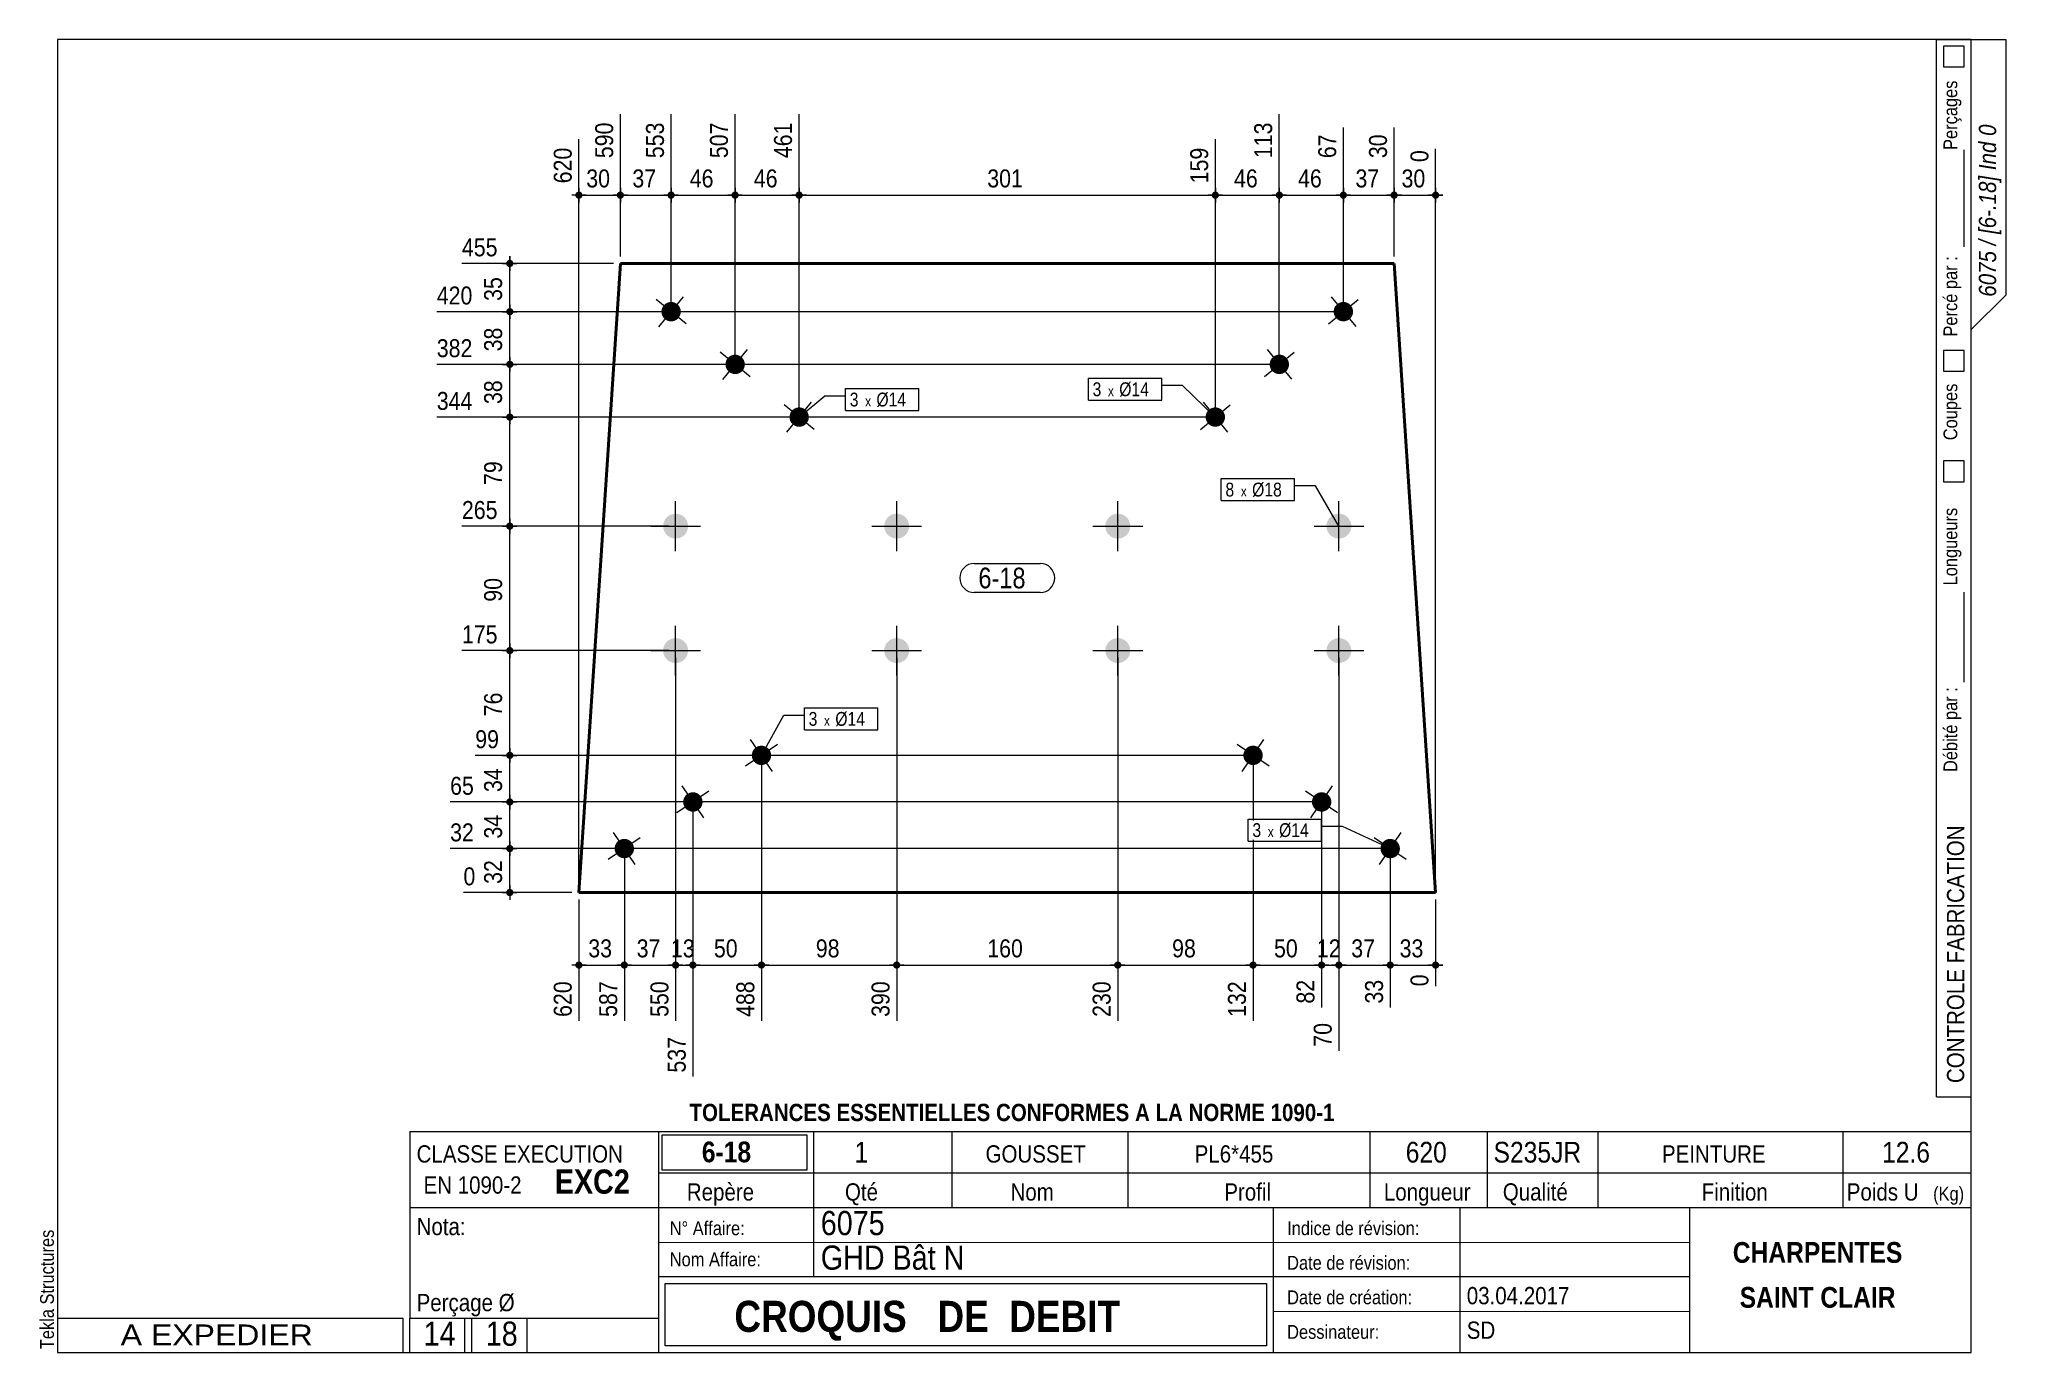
# Model space of a CAD drawing. Header units: millimetres. Extents: x 2 to 287, y 5 to 195.
import ezdxf

# ---------------------------------------------------------------- set-up
doc = ezdxf.new("R2010")
doc.units = ezdxf.units.MM
for name, color, linetype, lineweight in [('Autre type objet', 1, 'Continuous', 0), ('Boulon', 7, 'Continuous', 0), ('Cotation', 7, 'Continuous', 0), ('Désignation boulon', 3, 'Continuous', 0), ('Feuille dessin', 5, 'Continuous', 0), ('Piece', 2, 'Continuous', 0), ('Repère pièce', 3, 'Continuous', 0)]:
    doc.layers.add(name, color=color, linetype=linetype, lineweight=lineweight)
doc.styles.add('ARIAL', font='ARIAL.TTF')
doc.styles.add('ARIAL_BOLD', font='ARIALBD.TTF')
doc.styles.add('ARIAL_ITALIC', font='ARIALI.TTF')
doc.styles.add('ARIAL_NARROW', font='ARIAL.TTF')
doc.styles.add('COMIC_SANS_MS', font='COMIC.TTF')

# ---------------------------------------------------------------- blocks, each defined once
blk = doc.blocks.new('*A1')
at = {"layer": 'Boulon'}
for points in [[(192, 154.5), (191.97, 154.48), (191.95, 154.46), (191.92, 154.44), (191.89, 154.42), (191.86, 154.4), (191.83, 154.39), (191.8, 154.37), (191.77, 154.35), (191.74, 154.34), (191.71, 154.32), (191.68, 154.31), (191.64, 154.3), (191.61, 154.29), (191.58, 154.27), (191.55, 154.26), (191.51, 154.25), (191.48, 154.25), (191.45, 154.24), (191.41, 154.23), (191.38, 154.22), (191.35, 154.22), (191.31, 154.21), (191.28, 154.21), (191.24, 154.21), (191.21, 154.2), (191.17, 154.2), (191.14, 154.2), (191.11, 154.2), (191.07, 154.2), (191.04, 154.21), (191, 154.21), (190.97, 154.21), (190.93, 154.22), (190.9, 154.22), (190.87, 154.23), (190.83, 154.24), (190.8, 154.24), (190.77, 154.25), (190.73, 154.26), (190.7, 154.27), (190.67, 154.28), (190.64, 154.3), (190.6, 154.31), (190.57, 154.32), (190.54, 154.34), (190.51, 154.35), (190.48, 154.37), (190.45, 154.38), (190.42, 154.4), (190.39, 154.42), (190.36, 154.44), (190.33, 154.46), (190.31, 154.48), (190.28, 154.5), (190.25, 154.52), (190.22, 154.54), (190.2, 154.56), (190.17, 154.59), (190.15, 154.61), (190.13, 154.64), (190.1, 154.66), (190.08, 154.69), (190.06, 154.71), (190.04, 154.74), (190.01, 154.77), (189.99, 154.79), (189.97, 154.82), (189.96, 154.85), (189.94, 154.88), (189.92, 154.91), (189.9, 154.94), (189.89, 154.97), (189.87, 155), (189.86, 155.03), (189.85, 155.07), (189.83, 155.1), (189.82, 155.13), (189.81, 155.16), (189.8, 155.19), (189.79, 155.23), (189.78, 155.26), (189.77, 155.29), (189.77, 155.33), (189.76, 155.36), (189.75, 155.4), (189.75, 155.43), (189.74, 155.46), (189.74, 155.5), (189.74, 155.53), (189.74, 155.57), (189.74, 155.6), (189.74, 155.64), (189.74, 155.67), (189.74, 155.7), (189.74, 155.74), (189.75, 155.77), (189.75, 155.81), (189.76, 155.84), (189.76, 155.87), (189.77, 155.91), (189.78, 155.94), (189.79, 155.97), (189.8, 156.01), (189.81, 156.04), (189.82, 156.07), (189.83, 156.1), (189.84, 156.14), (189.86, 156.17), (189.87, 156.2), (189.89, 156.23), (189.9, 156.26), (189.92, 156.29), (189.94, 156.32), (189.95, 156.35), (189.97, 156.38), (189.99, 156.41), (190.01, 156.44), (190.03, 156.46), (190.05, 156.49), (190.08, 156.52), (190.1, 156.54), (190.12, 156.57), (190.15, 156.59), (190.17, 156.62), (190.2, 156.64), (190.22, 156.66), (190.25, 156.68), (190.28, 156.71), (190.3, 156.73), (190.33, 156.75), (190.36, 156.77), (190.39, 156.78), (190.42, 156.8), (190.45, 156.82), (190.48, 156.84), (190.51, 156.85), (190.54, 156.87), (190.57, 156.88), (190.6, 156.9), (190.63, 156.91), (190.66, 156.92), (190.7, 156.93), (190.73, 156.94), (190.76, 156.95), (190.8, 156.96), (190.83, 156.97), (190.86, 156.98), (190.9, 156.98), (190.93, 156.99), (190.96, 156.99), (191, 157), (191.03, 157), (191.07, 157), (191.1, 157), (191.14, 157), (191.17, 157), (191.2, 157), (191.24, 157), (191.27, 157), (191.31, 156.99), (191.34, 156.99), (191.38, 156.98), (191.41, 156.98), (191.44, 156.97), (191.48, 156.96), (191.51, 156.95), (191.54, 156.94), (191.58, 156.93), (191.61, 156.92), (191.64, 156.91), (191.67, 156.9), (191.7, 156.88), (191.73, 156.87), (191.77, 156.85), (191.8, 156.84), (191.83, 156.82), (191.86, 156.8), (191.89, 156.79), (191.91, 156.77), (191.94, 156.75), (191.97, 156.73), (192, 156.71), (192.02, 156.69), (192.05, 156.66), (192.08, 156.64), (192.1, 156.62), (192.13, 156.59), (192.15, 156.57), (192.17, 156.54), (192.2, 156.52), (192.22, 156.49), (192.24, 156.47), (192.26, 156.44), (192.28, 156.41), (192.3, 156.38), (192.32, 156.35), (192.34, 156.32), (192.36, 156.29), (192.37, 156.26), (192.39, 156.23), (192.4, 156.2), (192.42, 156.17), (192.43, 156.14), (192.44, 156.11), (192.46, 156.08), (192.47, 156.04), (192.48, 156.01), (192.49, 155.98), (192.5, 155.94), (192.5, 155.91), (192.51, 155.88), (192.52, 155.84), (192.52, 155.81), (192.53, 155.78), (192.53, 155.74), (192.53, 155.71), (192.54, 155.67), (192.54, 155.64), (192.54, 155.6), (192.54, 155.57), (192.54, 155.54), (192.53, 155.5), (192.53, 155.47), (192.53, 155.43), (192.52, 155.4), (192.52, 155.37), (192.51, 155.33), (192.5, 155.3), (192.5, 155.26), (192.49, 155.23), (192.48, 155.2), (192.47, 155.17), (192.46, 155.13), (192.44, 155.1), (192.43, 155.07), (192.42, 155.04), (192.4, 155.01), (192.39, 154.97), (192.37, 154.94), (192.36, 154.91), (192.34, 154.88), (192.32, 154.86), (192.3, 154.83), (192.28, 154.8), (192.26, 154.77), (192.24, 154.74), (192.22, 154.72), (192.2, 154.69), (192.18, 154.66), (192.15, 154.64), (192.13, 154.61), (192.1, 154.59), (192.08, 154.57), (192.05, 154.54), (192.03, 154.52)], [(182.73, 146.88), (182.71, 146.85), (182.68, 146.83), (182.65, 146.81), (182.62, 146.8), (182.59, 146.78), (182.56, 146.76), (182.53, 146.74), (182.5, 146.73), (182.47, 146.71), (182.44, 146.7), (182.41, 146.69), (182.38, 146.67), (182.35, 146.66), (182.31, 146.65), (182.28, 146.64), (182.25, 146.63), (182.21, 146.62), (182.18, 146.61), (182.15, 146.61), (182.11, 146.6), (182.08, 146.59), (182.04, 146.59), (182.01, 146.58), (181.98, 146.58), (181.94, 146.58), (181.91, 146.58), (181.87, 146.58), (181.84, 146.58), (181.8, 146.58), (181.77, 146.58), (181.74, 146.58), (181.7, 146.59), (181.67, 146.59), (181.63, 146.6), (181.6, 146.6), (181.57, 146.61), (181.53, 146.62), (181.5, 146.63), (181.47, 146.64), (181.43, 146.65), (181.4, 146.66), (181.37, 146.67), (181.34, 146.68), (181.31, 146.7), (181.27, 146.71), (181.24, 146.73), (181.21, 146.74), (181.18, 146.76), (181.15, 146.78), (181.12, 146.79), (181.1, 146.81), (181.07, 146.83), (181.04, 146.85), (181.01, 146.87), (180.98, 146.89), (180.96, 146.92), (180.93, 146.94), (180.91, 146.96), (180.88, 146.99), (180.86, 147.01), (180.84, 147.04), (180.81, 147.06), (180.79, 147.09), (180.77, 147.12), (180.75, 147.14), (180.73, 147.17), (180.71, 147.2), (180.69, 147.23), (180.67, 147.26), (180.65, 147.29), (180.64, 147.32), (180.62, 147.35), (180.61, 147.38), (180.59, 147.41), (180.58, 147.44), (180.57, 147.47), (180.55, 147.5), (180.54, 147.54), (180.53, 147.57), (180.52, 147.6), (180.51, 147.64), (180.51, 147.67), (180.5, 147.7), (180.49, 147.74), (180.49, 147.77), (180.48, 147.8), (180.48, 147.84), (180.48, 147.87), (180.47, 147.91), (180.47, 147.94), (180.47, 147.98), (180.47, 148.01), (180.47, 148.04), (180.48, 148.08), (180.48, 148.11), (180.48, 148.15), (180.49, 148.18), (180.49, 148.22), (180.5, 148.25), (180.51, 148.28), (180.51, 148.32), (180.52, 148.35), (180.53, 148.38), (180.54, 148.42), (180.55, 148.45), (180.56, 148.48), (180.58, 148.51), (180.59, 148.54), (180.61, 148.57), (180.62, 148.61), (180.64, 148.64), (180.65, 148.67), (180.67, 148.7), (180.69, 148.73), (180.71, 148.75), (180.73, 148.78), (180.75, 148.81), (180.77, 148.84), (180.79, 148.86), (180.81, 148.89), (180.83, 148.92), (180.86, 148.94), (180.88, 148.97), (180.91, 148.99), (180.93, 149.01), (180.96, 149.04), (180.98, 149.06), (181.01, 149.08), (181.04, 149.1), (181.06, 149.12), (181.09, 149.14), (181.12, 149.16), (181.15, 149.18), (181.18, 149.2), (181.21, 149.21), (181.24, 149.23), (181.27, 149.24), (181.3, 149.26), (181.33, 149.27), (181.37, 149.28), (181.4, 149.3), (181.43, 149.31), (181.46, 149.32), (181.5, 149.33), (181.53, 149.34), (181.56, 149.34), (181.6, 149.35), (181.63, 149.36), (181.66, 149.36), (181.7, 149.37), (181.73, 149.37), (181.77, 149.37), (181.8, 149.38), (181.84, 149.38), (181.87, 149.38), (181.9, 149.38), (181.94, 149.38), (181.97, 149.37), (182.01, 149.37), (182.04, 149.37), (182.08, 149.36), (182.11, 149.36), (182.14, 149.35), (182.18, 149.34), (182.21, 149.34), (182.24, 149.33), (182.28, 149.32), (182.31, 149.31), (182.34, 149.3), (182.37, 149.28), (182.41, 149.27), (182.44, 149.26), (182.47, 149.24), (182.5, 149.23), (182.53, 149.21), (182.56, 149.2), (182.59, 149.18), (182.62, 149.16), (182.65, 149.14), (182.68, 149.12), (182.7, 149.1), (182.73, 149.08), (182.76, 149.06), (182.78, 149.04), (182.81, 149.02), (182.84, 148.99), (182.86, 148.97), (182.88, 148.94), (182.91, 148.92), (182.93, 148.89), (182.95, 148.87), (182.97, 148.84), (183, 148.81), (183.02, 148.79), (183.03, 148.76), (183.05, 148.73), (183.07, 148.7), (183.09, 148.67), (183.11, 148.64), (183.12, 148.61), (183.14, 148.58), (183.15, 148.55), (183.16, 148.52), (183.18, 148.48), (183.19, 148.45), (183.2, 148.42), (183.21, 148.39), (183.22, 148.35), (183.23, 148.32), (183.24, 148.29), (183.24, 148.25), (183.25, 148.22), (183.26, 148.19), (183.26, 148.15), (183.26, 148.12), (183.27, 148.08), (183.27, 148.05), (183.27, 148.01), (183.27, 147.98), (183.27, 147.95), (183.27, 147.91), (183.27, 147.88), (183.27, 147.84), (183.26, 147.81), (183.26, 147.77), (183.25, 147.74), (183.25, 147.71), (183.24, 147.67), (183.23, 147.64), (183.22, 147.61), (183.21, 147.57), (183.2, 147.54), (183.19, 147.51), (183.18, 147.48), (183.17, 147.44), (183.15, 147.41), (183.14, 147.38), (183.12, 147.35), (183.11, 147.32), (183.09, 147.29), (183.07, 147.26), (183.06, 147.23), (183.04, 147.2), (183.02, 147.17), (183, 147.15), (182.98, 147.12), (182.96, 147.09), (182.93, 147.06), (182.91, 147.04), (182.89, 147.01), (182.86, 146.99), (182.84, 146.97), (182.81, 146.94), (182.79, 146.92), (182.76, 146.9)], [(173.47, 139.25), (173.44, 139.23), (173.41, 139.21), (173.38, 139.19), (173.36, 139.17), (173.33, 139.15), (173.3, 139.14), (173.27, 139.12), (173.24, 139.1), (173.21, 139.09), (173.17, 139.07), (173.14, 139.06), (173.11, 139.05), (173.08, 139.04), (173.05, 139.02), (173.01, 139.01), (172.98, 139), (172.95, 139), (172.91, 138.99), (172.88, 138.98), (172.85, 138.97), (172.81, 138.97), (172.78, 138.96), (172.74, 138.96), (172.71, 138.96), (172.68, 138.96), (172.64, 138.95), (172.61, 138.95), (172.57, 138.95), (172.54, 138.95), (172.5, 138.96), (172.47, 138.96), (172.44, 138.96), (172.4, 138.97), (172.37, 138.97), (172.33, 138.98), (172.3, 138.99), (172.27, 138.99), (172.23, 139), (172.2, 139.01), (172.17, 139.02), (172.14, 139.03), (172.1, 139.05), (172.07, 139.06), (172.04, 139.07), (172.01, 139.09), (171.98, 139.1), (171.95, 139.12), (171.92, 139.13), (171.89, 139.15), (171.86, 139.17), (171.83, 139.19), (171.8, 139.21), (171.77, 139.23), (171.75, 139.25), (171.72, 139.27), (171.69, 139.29), (171.67, 139.31), (171.64, 139.34), (171.62, 139.36), (171.59, 139.39), (171.57, 139.41), (171.55, 139.44), (171.52, 139.46), (171.5, 139.49), (171.48, 139.52), (171.46, 139.55), (171.44, 139.57), (171.42, 139.6), (171.41, 139.63), (171.39, 139.66), (171.37, 139.69), (171.36, 139.72), (171.34, 139.75), (171.33, 139.78), (171.31, 139.82), (171.3, 139.85), (171.29, 139.88), (171.28, 139.91), (171.27, 139.95), (171.26, 139.98), (171.25, 140.01), (171.24, 140.04), (171.23, 140.08), (171.23, 140.11), (171.22, 140.15), (171.22, 140.18), (171.21, 140.21), (171.21, 140.25), (171.21, 140.28), (171.21, 140.32), (171.21, 140.35), (171.21, 140.39), (171.21, 140.42), (171.21, 140.45), (171.21, 140.49), (171.22, 140.52), (171.22, 140.56), (171.23, 140.59), (171.23, 140.62), (171.24, 140.66), (171.25, 140.69), (171.26, 140.72), (171.27, 140.76), (171.28, 140.79), (171.29, 140.82), (171.3, 140.86), (171.31, 140.89), (171.32, 140.92), (171.34, 140.95), (171.35, 140.98), (171.37, 141.01), (171.39, 141.04), (171.4, 141.07), (171.42, 141.1), (171.44, 141.13), (171.46, 141.16), (171.48, 141.19), (171.5, 141.21), (171.52, 141.24), (171.54, 141.27), (171.57, 141.29), (171.59, 141.32), (171.61, 141.34), (171.64, 141.37), (171.66, 141.39), (171.69, 141.41), (171.72, 141.43), (171.74, 141.46), (171.77, 141.48), (171.8, 141.5), (171.83, 141.52), (171.85, 141.54), (171.88, 141.55), (171.91, 141.57), (171.94, 141.59), (171.97, 141.6), (172.01, 141.62), (172.04, 141.63), (172.07, 141.65), (172.1, 141.66), (172.13, 141.67), (172.16, 141.68), (172.2, 141.69), (172.23, 141.7), (172.26, 141.71), (172.3, 141.72), (172.33, 141.73), (172.36, 141.73), (172.4, 141.74), (172.43, 141.74), (172.47, 141.75), (172.5, 141.75), (172.53, 141.75), (172.57, 141.75), (172.6, 141.75), (172.64, 141.75), (172.67, 141.75), (172.71, 141.75), (172.74, 141.75), (172.78, 141.74), (172.81, 141.74), (172.84, 141.73), (172.88, 141.73), (172.91, 141.72), (172.94, 141.71), (172.98, 141.7), (173.01, 141.69), (173.04, 141.68), (173.08, 141.67), (173.11, 141.66), (173.14, 141.65), (173.17, 141.63), (173.2, 141.62), (173.23, 141.6), (173.26, 141.59), (173.29, 141.57), (173.32, 141.55), (173.35, 141.54), (173.38, 141.52), (173.41, 141.5), (173.44, 141.48), (173.47, 141.46), (173.49, 141.44), (173.52, 141.41), (173.54, 141.39), (173.57, 141.37), (173.59, 141.34), (173.62, 141.32), (173.64, 141.29), (173.66, 141.27), (173.69, 141.24), (173.71, 141.22), (173.73, 141.19), (173.75, 141.16), (173.77, 141.13), (173.79, 141.1), (173.81, 141.07), (173.82, 141.04), (173.84, 141.01), (173.86, 140.98), (173.87, 140.95), (173.88, 140.92), (173.9, 140.89), (173.91, 140.86), (173.92, 140.83), (173.93, 140.79), (173.94, 140.76), (173.95, 140.73), (173.96, 140.7), (173.97, 140.66), (173.98, 140.63), (173.98, 140.59), (173.99, 140.56), (173.99, 140.53), (174, 140.49), (174, 140.46), (174, 140.42), (174, 140.39), (174.01, 140.36), (174, 140.32), (174, 140.29), (174, 140.25), (174, 140.22), (174, 140.18), (173.99, 140.15), (173.99, 140.12), (173.98, 140.08), (173.97, 140.05), (173.96, 140.01), (173.96, 139.98), (173.95, 139.95), (173.94, 139.92), (173.92, 139.88), (173.91, 139.85), (173.9, 139.82), (173.89, 139.79), (173.87, 139.76), (173.86, 139.73), (173.84, 139.69), (173.82, 139.66), (173.81, 139.64), (173.79, 139.61), (173.77, 139.58), (173.75, 139.55), (173.73, 139.52), (173.71, 139.49), (173.69, 139.47), (173.67, 139.44), (173.64, 139.41), (173.62, 139.39), (173.6, 139.36), (173.57, 139.34), (173.55, 139.32), (173.52, 139.29), (173.49, 139.27)]]:
    blk.add_hatch(color=256, dxfattribs=at).paths.add_polyline_path(points, flags=17)
at = {"layer": 'Boulon', "linetype": 'Continuous', "lineweight": 0}
for p, q in [((188.98, 153.82), (193.3, 157.38)), ((189.36, 157.76), (192.92, 153.44)), ((179.71, 146.2), (184.03, 149.76)), ((180.09, 150.14), (183.65, 145.82)), ((170.83, 142.52), (174.38, 138.19)), ((170.44, 138.57), (174.77, 142.13))]:
    blk.add_line(p, q, dxfattribs=at)
blk = doc.blocks.new('*A2')
at = {"layer": 'Boulon'}
for points in [[(94.75, 156.66), (94.78, 156.63), (94.8, 156.61), (94.83, 156.59), (94.85, 156.56), (94.88, 156.54), (94.9, 156.51), (94.92, 156.48), (94.94, 156.46), (94.96, 156.43), (94.98, 156.4), (95, 156.37), (95.02, 156.34), (95.04, 156.32), (95.06, 156.29), (95.07, 156.26), (95.09, 156.22), (95.1, 156.19), (95.12, 156.16), (95.13, 156.13), (95.14, 156.1), (95.16, 156.07), (95.17, 156.03), (95.18, 156), (95.19, 155.97), (95.2, 155.94), (95.2, 155.9), (95.21, 155.87), (95.22, 155.83), (95.22, 155.8), (95.23, 155.77), (95.23, 155.73), (95.23, 155.7), (95.24, 155.66), (95.24, 155.63), (95.24, 155.6), (95.24, 155.56), (95.24, 155.53), (95.23, 155.49), (95.23, 155.46), (95.23, 155.42), (95.22, 155.39), (95.22, 155.36), (95.21, 155.32), (95.2, 155.29), (95.19, 155.25), (95.19, 155.22), (95.18, 155.19), (95.17, 155.16), (95.15, 155.12), (95.14, 155.09), (95.13, 155.06), (95.12, 155.03), (95.1, 155), (95.09, 154.97), (95.07, 154.94), (95.05, 154.91), (95.04, 154.88), (95.02, 154.85), (95, 154.82), (94.98, 154.79), (94.96, 154.76), (94.94, 154.73), (94.92, 154.71), (94.9, 154.68), (94.87, 154.66), (94.85, 154.63), (94.83, 154.61), (94.8, 154.58), (94.78, 154.56), (94.75, 154.54), (94.72, 154.51), (94.7, 154.49), (94.67, 154.47), (94.64, 154.45), (94.61, 154.43), (94.58, 154.41), (94.56, 154.4), (94.53, 154.38), (94.5, 154.36), (94.47, 154.35), (94.43, 154.33), (94.4, 154.32), (94.37, 154.3), (94.34, 154.29), (94.31, 154.28), (94.27, 154.27), (94.24, 154.26), (94.21, 154.25), (94.18, 154.24), (94.14, 154.23), (94.11, 154.22), (94.07, 154.22), (94.04, 154.21), (94.01, 154.21), (93.97, 154.2), (93.94, 154.2), (93.9, 154.2), (93.87, 154.2), (93.84, 154.2), (93.8, 154.2), (93.77, 154.2), (93.73, 154.2), (93.7, 154.2), (93.66, 154.21), (93.63, 154.21), (93.6, 154.22), (93.56, 154.22), (93.53, 154.23), (93.5, 154.24), (93.46, 154.25), (93.43, 154.26), (93.4, 154.27), (93.36, 154.28), (93.33, 154.29), (93.3, 154.3), (93.27, 154.32), (93.24, 154.33), (93.21, 154.35), (93.18, 154.36), (93.15, 154.38), (93.12, 154.4), (93.09, 154.41), (93.06, 154.43), (93.03, 154.45), (93, 154.47), (92.97, 154.49), (92.95, 154.52), (92.92, 154.54), (92.9, 154.56), (92.87, 154.58), (92.85, 154.61), (92.82, 154.63), (92.8, 154.66), (92.78, 154.68), (92.75, 154.71), (92.73, 154.74), (92.71, 154.76), (92.69, 154.79), (92.67, 154.82), (92.65, 154.85), (92.64, 154.88), (92.62, 154.91), (92.6, 154.94), (92.59, 154.97), (92.57, 155), (92.56, 155.03), (92.54, 155.06), (92.53, 155.09), (92.52, 155.13), (92.51, 155.16), (92.5, 155.19), (92.49, 155.22), (92.48, 155.26), (92.47, 155.29), (92.46, 155.33), (92.46, 155.36), (92.45, 155.39), (92.45, 155.43), (92.44, 155.46), (92.44, 155.5), (92.44, 155.53), (92.44, 155.56), (92.44, 155.6), (92.44, 155.63), (92.44, 155.67), (92.44, 155.7), (92.44, 155.74), (92.45, 155.77), (92.45, 155.8), (92.46, 155.84), (92.46, 155.87), (92.47, 155.91), (92.48, 155.94), (92.49, 155.97), (92.5, 156), (92.51, 156.04), (92.52, 156.07), (92.53, 156.1), (92.54, 156.13), (92.56, 156.17), (92.57, 156.2), (92.59, 156.23), (92.6, 156.26), (92.62, 156.29), (92.64, 156.32), (92.66, 156.35), (92.67, 156.38), (92.69, 156.4), (92.71, 156.43), (92.73, 156.46), (92.76, 156.49), (92.78, 156.51), (92.8, 156.54), (92.82, 156.56), (92.85, 156.59), (92.87, 156.61), (92.9, 156.64), (92.92, 156.66), (92.95, 156.68), (92.98, 156.7), (93, 156.72), (93.03, 156.74), (93.06, 156.76), (93.09, 156.78), (93.12, 156.8), (93.15, 156.82), (93.18, 156.83), (93.21, 156.85), (93.24, 156.86), (93.27, 156.88), (93.3, 156.89), (93.33, 156.9), (93.37, 156.92), (93.4, 156.93), (93.43, 156.94), (93.47, 156.95), (93.5, 156.96), (93.53, 156.96), (93.57, 156.97), (93.6, 156.98), (93.63, 156.98), (93.67, 156.99), (93.7, 156.99), (93.74, 156.99), (93.77, 157), (93.8, 157), (93.84, 157), (93.87, 157), (93.91, 156.99), (93.94, 156.99), (93.98, 156.99), (94.01, 156.99), (94.04, 156.98), (94.08, 156.98), (94.11, 156.97), (94.15, 156.96), (94.18, 156.95), (94.21, 156.95), (94.25, 156.94), (94.28, 156.93), (94.31, 156.91), (94.34, 156.9), (94.37, 156.89), (94.41, 156.88), (94.44, 156.86), (94.47, 156.85), (94.5, 156.83), (94.53, 156.81), (94.56, 156.8), (94.59, 156.78), (94.62, 156.76), (94.64, 156.74), (94.67, 156.72), (94.7, 156.7), (94.73, 156.68)], [(104.02, 149.03), (104.05, 149.01), (104.07, 148.99), (104.1, 148.96), (104.12, 148.94), (104.14, 148.91), (104.17, 148.89), (104.19, 148.86), (104.21, 148.83), (104.23, 148.81), (104.25, 148.78), (104.27, 148.75), (104.29, 148.72), (104.31, 148.69), (104.32, 148.66), (104.34, 148.63), (104.36, 148.6), (104.37, 148.57), (104.38, 148.54), (104.4, 148.51), (104.41, 148.48), (104.42, 148.44), (104.43, 148.41), (104.44, 148.38), (104.45, 148.34), (104.46, 148.31), (104.47, 148.28), (104.48, 148.24), (104.48, 148.21), (104.49, 148.18), (104.49, 148.14), (104.5, 148.11), (104.5, 148.07), (104.5, 148.04), (104.5, 148.01), (104.5, 147.97), (104.5, 147.94), (104.5, 147.9), (104.5, 147.87), (104.5, 147.83), (104.49, 147.8), (104.49, 147.77), (104.48, 147.73), (104.48, 147.7), (104.47, 147.66), (104.46, 147.63), (104.45, 147.6), (104.44, 147.57), (104.43, 147.53), (104.42, 147.5), (104.41, 147.47), (104.4, 147.44), (104.38, 147.4), (104.37, 147.37), (104.35, 147.34), (104.34, 147.31), (104.32, 147.28), (104.3, 147.25), (104.29, 147.22), (104.27, 147.19), (104.25, 147.17), (104.23, 147.14), (104.21, 147.11), (104.19, 147.08), (104.16, 147.06), (104.14, 147.03), (104.12, 147.01), (104.09, 146.98), (104.07, 146.96), (104.04, 146.93), (104.02, 146.91), (103.99, 146.89), (103.96, 146.87), (103.94, 146.85), (103.91, 146.83), (103.88, 146.81), (103.85, 146.79), (103.82, 146.77), (103.79, 146.75), (103.76, 146.74), (103.73, 146.72), (103.7, 146.71), (103.67, 146.69), (103.64, 146.68), (103.61, 146.67), (103.57, 146.65), (103.54, 146.64), (103.51, 146.63), (103.48, 146.62), (103.44, 146.61), (103.41, 146.61), (103.38, 146.6), (103.34, 146.59), (103.31, 146.59), (103.27, 146.58), (103.24, 146.58), (103.21, 146.58), (103.17, 146.57), (103.14, 146.57), (103.1, 146.57), (103.07, 146.57), (103.03, 146.57), (103, 146.58), (102.97, 146.58), (102.93, 146.58), (102.9, 146.59), (102.86, 146.59), (102.83, 146.6), (102.8, 146.61), (102.76, 146.62), (102.73, 146.62), (102.7, 146.63), (102.66, 146.64), (102.63, 146.66), (102.6, 146.67), (102.57, 146.68), (102.54, 146.69), (102.5, 146.71), (102.47, 146.72), (102.44, 146.74), (102.41, 146.76), (102.38, 146.77), (102.35, 146.79), (102.33, 146.81), (102.3, 146.83), (102.27, 146.85), (102.24, 146.87), (102.21, 146.89), (102.19, 146.91), (102.16, 146.94), (102.14, 146.96), (102.11, 146.98), (102.09, 147.01), (102.07, 147.03), (102.04, 147.06), (102.02, 147.09), (102, 147.11), (101.98, 147.14), (101.96, 147.17), (101.94, 147.2), (101.92, 147.23), (101.9, 147.25), (101.89, 147.28), (101.87, 147.31), (101.85, 147.35), (101.84, 147.38), (101.82, 147.41), (101.81, 147.44), (101.8, 147.47), (101.79, 147.5), (101.77, 147.54), (101.76, 147.57), (101.75, 147.6), (101.75, 147.63), (101.74, 147.67), (101.73, 147.7), (101.72, 147.74), (101.72, 147.77), (101.71, 147.8), (101.71, 147.84), (101.71, 147.87), (101.71, 147.91), (101.7, 147.94), (101.7, 147.97), (101.7, 148.01), (101.71, 148.04), (101.71, 148.08), (101.71, 148.11), (101.72, 148.15), (101.72, 148.18), (101.73, 148.21), (101.73, 148.25), (101.74, 148.28), (101.75, 148.31), (101.76, 148.35), (101.77, 148.38), (101.78, 148.41), (101.79, 148.45), (101.8, 148.48), (101.81, 148.51), (101.83, 148.54), (101.84, 148.57), (101.85, 148.6), (101.87, 148.63), (101.89, 148.66), (101.9, 148.69), (101.92, 148.72), (101.94, 148.75), (101.96, 148.78), (101.98, 148.81), (102, 148.84), (102.02, 148.86), (102.05, 148.89), (102.07, 148.91), (102.09, 148.94), (102.12, 148.96), (102.14, 148.99), (102.17, 149.01), (102.19, 149.03), (102.22, 149.06), (102.24, 149.08), (102.27, 149.1), (102.3, 149.12), (102.33, 149.14), (102.36, 149.16), (102.39, 149.17), (102.42, 149.19), (102.45, 149.21), (102.48, 149.22), (102.51, 149.24), (102.54, 149.25), (102.57, 149.27), (102.6, 149.28), (102.63, 149.29), (102.67, 149.3), (102.7, 149.31), (102.73, 149.32), (102.77, 149.33), (102.8, 149.34), (102.83, 149.35), (102.87, 149.35), (102.9, 149.36), (102.93, 149.36), (102.97, 149.37), (103, 149.37), (103.04, 149.37), (103.07, 149.37), (103.11, 149.37), (103.14, 149.37), (103.17, 149.37), (103.21, 149.37), (103.24, 149.37), (103.28, 149.36), (103.31, 149.36), (103.35, 149.35), (103.38, 149.35), (103.41, 149.34), (103.45, 149.33), (103.48, 149.32), (103.51, 149.31), (103.54, 149.3), (103.58, 149.29), (103.61, 149.28), (103.64, 149.27), (103.67, 149.25), (103.7, 149.24), (103.74, 149.22), (103.77, 149.21), (103.8, 149.19), (103.83, 149.17), (103.85, 149.16), (103.88, 149.14), (103.91, 149.12), (103.94, 149.1), (103.97, 149.08), (103.99, 149.05)], [(113.29, 141.41), (113.31, 141.39), (113.34, 141.36), (113.36, 141.34), (113.39, 141.31), (113.41, 141.29), (113.43, 141.26), (113.45, 141.24), (113.48, 141.21), (113.5, 141.18), (113.52, 141.15), (113.54, 141.13), (113.56, 141.1), (113.57, 141.07), (113.59, 141.04), (113.61, 141.01), (113.62, 140.98), (113.64, 140.95), (113.65, 140.92), (113.67, 140.88), (113.68, 140.85), (113.69, 140.82), (113.7, 140.79), (113.71, 140.75), (113.72, 140.72), (113.73, 140.69), (113.74, 140.65), (113.74, 140.62), (113.75, 140.59), (113.76, 140.55), (113.76, 140.52), (113.76, 140.49), (113.77, 140.45), (113.77, 140.42), (113.77, 140.38), (113.77, 140.35), (113.77, 140.31), (113.77, 140.28), (113.77, 140.24), (113.76, 140.21), (113.76, 140.18), (113.76, 140.14), (113.75, 140.11), (113.74, 140.07), (113.74, 140.04), (113.73, 140.01), (113.72, 139.97), (113.71, 139.94), (113.7, 139.91), (113.69, 139.88), (113.68, 139.84), (113.66, 139.81), (113.65, 139.78), (113.64, 139.75), (113.62, 139.72), (113.61, 139.69), (113.59, 139.66), (113.57, 139.63), (113.55, 139.6), (113.53, 139.57), (113.52, 139.54), (113.5, 139.51), (113.47, 139.49), (113.45, 139.46), (113.43, 139.43), (113.41, 139.41), (113.38, 139.38), (113.36, 139.36), (113.34, 139.33), (113.31, 139.31), (113.28, 139.29), (113.26, 139.27), (113.23, 139.24), (113.2, 139.22), (113.18, 139.2), (113.15, 139.18), (113.12, 139.17), (113.09, 139.15), (113.06, 139.13), (113.03, 139.11), (113, 139.1), (112.97, 139.08), (112.94, 139.07), (112.91, 139.06), (112.87, 139.04), (112.84, 139.03), (112.81, 139.02), (112.78, 139.01), (112.74, 139), (112.71, 138.99), (112.68, 138.98), (112.64, 138.98), (112.61, 138.97), (112.58, 138.96), (112.54, 138.96), (112.51, 138.96), (112.47, 138.95), (112.44, 138.95), (112.4, 138.95), (112.37, 138.95), (112.34, 138.95), (112.3, 138.95), (112.27, 138.95), (112.23, 138.96), (112.2, 138.96), (112.16, 138.97), (112.13, 138.97), (112.1, 138.98), (112.06, 138.98), (112.03, 138.99), (112, 139), (111.96, 139.01), (111.93, 139.02), (111.9, 139.03), (111.87, 139.04), (111.83, 139.06), (111.8, 139.07), (111.77, 139.08), (111.74, 139.1), (111.71, 139.12), (111.68, 139.13), (111.65, 139.15), (111.62, 139.17), (111.59, 139.19), (111.56, 139.21), (111.54, 139.23), (111.51, 139.25), (111.48, 139.27), (111.46, 139.29), (111.43, 139.31), (111.4, 139.34), (111.38, 139.36), (111.36, 139.39), (111.33, 139.41), (111.31, 139.44), (111.29, 139.46), (111.27, 139.49), (111.25, 139.52), (111.23, 139.54), (111.21, 139.57), (111.19, 139.6), (111.17, 139.63), (111.15, 139.66), (111.14, 139.69), (111.12, 139.72), (111.11, 139.75), (111.09, 139.78), (111.08, 139.82), (111.06, 139.85), (111.05, 139.88), (111.04, 139.91), (111.03, 139.94), (111.02, 139.98), (111.01, 140.01), (111.01, 140.04), (111, 140.08), (110.99, 140.11), (110.99, 140.15), (110.98, 140.18), (110.98, 140.21), (110.98, 140.25), (110.97, 140.28), (110.97, 140.32), (110.97, 140.35), (110.97, 140.39), (110.97, 140.42), (110.98, 140.45), (110.98, 140.49), (110.98, 140.52), (110.99, 140.56), (110.99, 140.59), (111, 140.62), (111.01, 140.66), (111.01, 140.69), (111.02, 140.72), (111.03, 140.76), (111.04, 140.79), (111.05, 140.82), (111.07, 140.85), (111.08, 140.89), (111.09, 140.92), (111.11, 140.95), (111.12, 140.98), (111.14, 141.01), (111.15, 141.04), (111.17, 141.07), (111.19, 141.1), (111.21, 141.13), (111.23, 141.16), (111.25, 141.18), (111.27, 141.21), (111.29, 141.24), (111.31, 141.27), (111.34, 141.29), (111.36, 141.32), (111.38, 141.34), (111.41, 141.36), (111.43, 141.39), (111.46, 141.41), (111.48, 141.43), (111.51, 141.45), (111.54, 141.48), (111.57, 141.5), (111.6, 141.51), (111.62, 141.53), (111.65, 141.55), (111.68, 141.57), (111.71, 141.59), (111.74, 141.6), (111.77, 141.62), (111.81, 141.63), (111.84, 141.64), (111.87, 141.66), (111.9, 141.67), (111.93, 141.68), (111.97, 141.69), (112, 141.7), (112.03, 141.71), (112.07, 141.72), (112.1, 141.72), (112.13, 141.73), (112.17, 141.73), (112.2, 141.74), (112.24, 141.74), (112.27, 141.75), (112.3, 141.75), (112.34, 141.75), (112.37, 141.75), (112.41, 141.75), (112.44, 141.75), (112.48, 141.75), (112.51, 141.74), (112.54, 141.74), (112.58, 141.73), (112.61, 141.73), (112.65, 141.72), (112.68, 141.72), (112.71, 141.71), (112.75, 141.7), (112.78, 141.69), (112.81, 141.68), (112.84, 141.67), (112.88, 141.66), (112.91, 141.64), (112.94, 141.63), (112.97, 141.61), (113, 141.6), (113.03, 141.58), (113.06, 141.57), (113.09, 141.55), (113.12, 141.53), (113.15, 141.51), (113.18, 141.49), (113.21, 141.47), (113.23, 141.45), (113.26, 141.43)]]:
    blk.add_hatch(color=256, dxfattribs=at).paths.add_polyline_path(points, flags=17)
at = {"layer": 'Boulon', "linetype": 'Continuous', "lineweight": 0}
for p, q in [((96, 153.82), (91.67, 157.38)), ((92.06, 153.43), (95.62, 157.76)), ((105.27, 146.19), (100.94, 149.75)), ((101.33, 145.81), (104.88, 150.14)), ((110.59, 138.19), (114.15, 142.51)), ((114.53, 138.57), (110.21, 142.13))]:
    blk.add_line(p, q, dxfattribs=at)
blk = doc.blocks.new('*A3')
at = {"layer": 'Boulon'}
for points in [[(96.29, 124.53), (96.29, 124.48), (96.28, 124.44), (96.28, 124.4), (96.28, 124.35), (96.27, 124.31), (96.26, 124.27), (96.25, 124.22), (96.25, 124.18), (96.24, 124.14), (96.22, 124.09), (96.21, 124.05), (96.2, 124.01), (96.18, 123.97), (96.17, 123.93), (96.15, 123.88), (96.13, 123.84), (96.12, 123.8), (96.1, 123.76), (96.08, 123.72), (96.06, 123.69), (96.03, 123.65), (96.01, 123.61), (95.99, 123.57), (95.96, 123.54), (95.93, 123.5), (95.91, 123.47), (95.88, 123.43), (95.85, 123.4), (95.82, 123.36), (95.79, 123.33), (95.76, 123.3), (95.73, 123.27), (95.7, 123.24), (95.66, 123.21), (95.63, 123.18), (95.6, 123.15), (95.56, 123.13), (95.53, 123.1), (95.49, 123.08), (95.45, 123.05), (95.41, 123.03), (95.38, 123.01), (95.34, 122.99), (95.3, 122.97), (95.26, 122.95), (95.22, 122.93), (95.18, 122.91), (95.14, 122.89), (95.1, 122.88), (95.05, 122.86), (95.01, 122.85), (94.97, 122.84), (94.93, 122.83), (94.88, 122.82), (94.84, 122.81), (94.8, 122.8), (94.75, 122.79), (94.71, 122.79), (94.67, 122.78), (94.62, 122.78), (94.58, 122.78), (94.53, 122.77), (94.49, 122.77), (94.44, 122.77), (94.4, 122.78), (94.36, 122.78), (94.31, 122.78), (94.27, 122.79), (94.23, 122.79), (94.18, 122.8), (94.14, 122.81), (94.09, 122.82), (94.05, 122.83), (94.01, 122.84), (93.97, 122.85), (93.92, 122.86), (93.88, 122.88), (93.84, 122.89), (93.8, 122.91), (93.76, 122.93), (93.72, 122.95), (93.68, 122.97), (93.64, 122.99), (93.6, 123.01), (93.56, 123.03), (93.53, 123.05), (93.49, 123.08), (93.45, 123.1), (93.42, 123.13), (93.38, 123.15), (93.35, 123.18), (93.31, 123.21), (93.28, 123.24), (93.25, 123.27), (93.22, 123.3), (93.19, 123.33), (93.16, 123.36), (93.13, 123.4), (93.1, 123.43), (93.07, 123.47), (93.04, 123.5), (93.02, 123.54), (92.99, 123.57), (92.97, 123.61), (92.95, 123.65), (92.92, 123.69), (92.9, 123.72), (92.88, 123.76), (92.86, 123.8), (92.84, 123.84), (92.83, 123.88), (92.81, 123.93), (92.79, 123.97), (92.78, 124.01), (92.77, 124.05), (92.75, 124.09), (92.74, 124.14), (92.73, 124.18), (92.72, 124.22), (92.72, 124.27), (92.71, 124.31), (92.7, 124.35), (92.7, 124.4), (92.69, 124.44), (92.69, 124.48), (92.69, 124.53), (92.69, 124.57), (92.69, 124.62), (92.69, 124.66), (92.69, 124.71), (92.7, 124.75), (92.7, 124.79), (92.71, 124.84), (92.72, 124.88), (92.72, 124.92), (92.73, 124.97), (92.74, 125.01), (92.75, 125.05), (92.77, 125.1), (92.78, 125.14), (92.79, 125.18), (92.81, 125.22), (92.83, 125.26), (92.84, 125.3), (92.86, 125.34), (92.88, 125.38), (92.9, 125.42), (92.92, 125.46), (92.95, 125.5), (92.97, 125.54), (92.99, 125.57), (93.02, 125.61), (93.04, 125.65), (93.07, 125.68), (93.1, 125.71), (93.13, 125.75), (93.16, 125.78), (93.19, 125.81), (93.22, 125.85), (93.25, 125.88), (93.28, 125.91), (93.31, 125.94), (93.35, 125.96), (93.38, 125.99), (93.42, 126.02), (93.45, 126.04), (93.49, 126.07), (93.53, 126.09), (93.56, 126.12), (93.6, 126.14), (93.64, 126.16), (93.68, 126.18), (93.72, 126.2), (93.76, 126.22), (93.8, 126.24), (93.84, 126.25), (93.88, 126.27), (93.92, 126.28), (93.97, 126.3), (94.01, 126.31), (94.05, 126.32), (94.09, 126.33), (94.14, 126.34), (94.18, 126.35), (94.23, 126.35), (94.27, 126.36), (94.31, 126.36), (94.36, 126.37), (94.4, 126.37), (94.44, 126.37), (94.49, 126.37), (94.53, 126.37), (94.58, 126.37), (94.62, 126.37), (94.67, 126.36), (94.71, 126.36), (94.75, 126.35), (94.8, 126.35), (94.84, 126.34), (94.88, 126.33), (94.93, 126.32), (94.97, 126.31), (95.01, 126.3), (95.05, 126.28), (95.1, 126.27), (95.14, 126.25), (95.18, 126.24), (95.22, 126.22), (95.26, 126.2), (95.3, 126.18), (95.34, 126.16), (95.38, 126.14), (95.41, 126.12), (95.45, 126.09), (95.49, 126.07), (95.53, 126.04), (95.56, 126.02), (95.6, 125.99), (95.63, 125.96), (95.66, 125.94), (95.7, 125.91), (95.73, 125.88), (95.76, 125.85), (95.79, 125.81), (95.82, 125.78), (95.85, 125.75), (95.88, 125.71), (95.91, 125.68), (95.93, 125.65), (95.96, 125.61), (95.99, 125.57), (96.01, 125.54), (96.03, 125.5), (96.06, 125.46), (96.08, 125.42), (96.1, 125.38), (96.12, 125.34), (96.13, 125.3), (96.15, 125.26), (96.17, 125.22), (96.18, 125.18), (96.2, 125.14), (96.21, 125.1), (96.22, 125.05), (96.24, 125.01), (96.25, 124.97), (96.25, 124.92), (96.26, 124.88), (96.27, 124.84), (96.28, 124.79), (96.28, 124.75), (96.28, 124.71), (96.29, 124.66), (96.29, 124.62), (96.29, 124.57)], [(128.29, 124.53), (128.29, 124.48), (128.28, 124.44), (128.28, 124.4), (128.28, 124.35), (128.27, 124.31), (128.26, 124.27), (128.25, 124.22), (128.25, 124.18), (128.24, 124.14), (128.22, 124.09), (128.21, 124.05), (128.2, 124.01), (128.18, 123.97), (128.17, 123.93), (128.15, 123.88), (128.13, 123.84), (128.12, 123.8), (128.1, 123.76), (128.08, 123.72), (128.06, 123.69), (128.03, 123.65), (128.01, 123.61), (127.99, 123.57), (127.96, 123.54), (127.93, 123.5), (127.91, 123.47), (127.88, 123.43), (127.85, 123.4), (127.82, 123.36), (127.79, 123.33), (127.76, 123.3), (127.73, 123.27), (127.7, 123.24), (127.66, 123.21), (127.63, 123.18), (127.6, 123.15), (127.56, 123.13), (127.53, 123.1), (127.49, 123.08), (127.45, 123.05), (127.41, 123.03), (127.38, 123.01), (127.34, 122.99), (127.3, 122.97), (127.26, 122.95), (127.22, 122.93), (127.18, 122.91), (127.14, 122.89), (127.1, 122.88), (127.05, 122.86), (127.01, 122.85), (126.97, 122.84), (126.93, 122.83), (126.88, 122.82), (126.84, 122.81), (126.8, 122.8), (126.75, 122.79), (126.71, 122.79), (126.67, 122.78), (126.62, 122.78), (126.58, 122.78), (126.53, 122.77), (126.49, 122.77), (126.44, 122.77), (126.4, 122.78), (126.36, 122.78), (126.31, 122.78), (126.27, 122.79), (126.23, 122.79), (126.18, 122.8), (126.14, 122.81), (126.09, 122.82), (126.05, 122.83), (126.01, 122.84), (125.97, 122.85), (125.92, 122.86), (125.88, 122.88), (125.84, 122.89), (125.8, 122.91), (125.76, 122.93), (125.72, 122.95), (125.68, 122.97), (125.64, 122.99), (125.6, 123.01), (125.56, 123.03), (125.53, 123.05), (125.49, 123.08), (125.45, 123.1), (125.42, 123.13), (125.38, 123.15), (125.35, 123.18), (125.31, 123.21), (125.28, 123.24), (125.25, 123.27), (125.22, 123.3), (125.19, 123.33), (125.16, 123.36), (125.13, 123.4), (125.1, 123.43), (125.07, 123.47), (125.04, 123.5), (125.02, 123.54), (124.99, 123.57), (124.97, 123.61), (124.95, 123.65), (124.92, 123.69), (124.9, 123.72), (124.88, 123.76), (124.86, 123.8), (124.84, 123.84), (124.83, 123.88), (124.81, 123.93), (124.79, 123.97), (124.78, 124.01), (124.77, 124.05), (124.75, 124.09), (124.74, 124.14), (124.73, 124.18), (124.72, 124.22), (124.72, 124.27), (124.71, 124.31), (124.7, 124.35), (124.7, 124.4), (124.69, 124.44), (124.69, 124.48), (124.69, 124.53), (124.69, 124.57), (124.69, 124.62), (124.69, 124.66), (124.69, 124.71), (124.7, 124.75), (124.7, 124.79), (124.71, 124.84), (124.72, 124.88), (124.72, 124.92), (124.73, 124.97), (124.74, 125.01), (124.75, 125.05), (124.77, 125.1), (124.78, 125.14), (124.79, 125.18), (124.81, 125.22), (124.83, 125.26), (124.84, 125.3), (124.86, 125.34), (124.88, 125.38), (124.9, 125.42), (124.92, 125.46), (124.95, 125.5), (124.97, 125.54), (124.99, 125.57), (125.02, 125.61), (125.04, 125.65), (125.07, 125.68), (125.1, 125.71), (125.13, 125.75), (125.16, 125.78), (125.19, 125.81), (125.22, 125.85), (125.25, 125.88), (125.28, 125.91), (125.31, 125.94), (125.35, 125.96), (125.38, 125.99), (125.42, 126.02), (125.45, 126.04), (125.49, 126.07), (125.53, 126.09), (125.56, 126.12), (125.6, 126.14), (125.64, 126.16), (125.68, 126.18), (125.72, 126.2), (125.76, 126.22), (125.8, 126.24), (125.84, 126.25), (125.88, 126.27), (125.92, 126.28), (125.97, 126.3), (126.01, 126.31), (126.05, 126.32), (126.09, 126.33), (126.14, 126.34), (126.18, 126.35), (126.23, 126.35), (126.27, 126.36), (126.31, 126.36), (126.36, 126.37), (126.4, 126.37), (126.44, 126.37), (126.49, 126.37), (126.53, 126.37), (126.58, 126.37), (126.62, 126.37), (126.67, 126.36), (126.71, 126.36), (126.75, 126.35), (126.8, 126.35), (126.84, 126.34), (126.88, 126.33), (126.93, 126.32), (126.97, 126.31), (127.01, 126.3), (127.05, 126.28), (127.1, 126.27), (127.14, 126.25), (127.18, 126.24), (127.22, 126.22), (127.26, 126.2), (127.3, 126.18), (127.34, 126.16), (127.38, 126.14), (127.41, 126.12), (127.45, 126.09), (127.49, 126.07), (127.53, 126.04), (127.56, 126.02), (127.6, 125.99), (127.63, 125.96), (127.66, 125.94), (127.7, 125.91), (127.73, 125.88), (127.76, 125.85), (127.79, 125.81), (127.82, 125.78), (127.85, 125.75), (127.88, 125.71), (127.91, 125.68), (127.93, 125.65), (127.96, 125.61), (127.99, 125.57), (128.01, 125.54), (128.03, 125.5), (128.06, 125.46), (128.08, 125.42), (128.1, 125.38), (128.12, 125.34), (128.13, 125.3), (128.15, 125.26), (128.17, 125.22), (128.18, 125.18), (128.2, 125.14), (128.21, 125.1), (128.22, 125.05), (128.24, 125.01), (128.25, 124.97), (128.25, 124.92), (128.26, 124.88), (128.27, 124.84), (128.28, 124.79), (128.28, 124.75), (128.28, 124.71), (128.29, 124.66), (128.29, 124.62), (128.29, 124.57)], [(160.29, 124.53), (160.29, 124.48), (160.28, 124.44), (160.28, 124.4), (160.28, 124.35), (160.27, 124.31), (160.26, 124.27), (160.25, 124.22), (160.25, 124.18), (160.24, 124.14), (160.22, 124.09), (160.21, 124.05), (160.2, 124.01), (160.18, 123.97), (160.17, 123.93), (160.15, 123.88), (160.13, 123.84), (160.12, 123.8), (160.1, 123.76), (160.08, 123.72), (160.06, 123.69), (160.03, 123.65), (160.01, 123.61), (159.99, 123.57), (159.96, 123.54), (159.93, 123.5), (159.91, 123.47), (159.88, 123.43), (159.85, 123.4), (159.82, 123.36), (159.79, 123.33), (159.76, 123.3), (159.73, 123.27), (159.7, 123.24), (159.66, 123.21), (159.63, 123.18), (159.6, 123.15), (159.56, 123.13), (159.53, 123.1), (159.49, 123.08), (159.45, 123.05), (159.41, 123.03), (159.38, 123.01), (159.34, 122.99), (159.3, 122.97), (159.26, 122.95), (159.22, 122.93), (159.18, 122.91), (159.14, 122.89), (159.1, 122.88), (159.05, 122.86), (159.01, 122.85), (158.97, 122.84), (158.93, 122.83), (158.88, 122.82), (158.84, 122.81), (158.8, 122.8), (158.75, 122.79), (158.71, 122.79), (158.67, 122.78), (158.62, 122.78), (158.58, 122.78), (158.53, 122.77), (158.49, 122.77), (158.44, 122.77), (158.4, 122.78), (158.36, 122.78), (158.31, 122.78), (158.27, 122.79), (158.23, 122.79), (158.18, 122.8), (158.14, 122.81), (158.09, 122.82), (158.05, 122.83), (158.01, 122.84), (157.97, 122.85), (157.92, 122.86), (157.88, 122.88), (157.84, 122.89), (157.8, 122.91), (157.76, 122.93), (157.72, 122.95), (157.68, 122.97), (157.64, 122.99), (157.6, 123.01), (157.56, 123.03), (157.53, 123.05), (157.49, 123.08), (157.45, 123.1), (157.42, 123.13), (157.38, 123.15), (157.35, 123.18), (157.31, 123.21), (157.28, 123.24), (157.25, 123.27), (157.22, 123.3), (157.19, 123.33), (157.16, 123.36), (157.13, 123.4), (157.1, 123.43), (157.07, 123.47), (157.04, 123.5), (157.02, 123.54), (156.99, 123.57), (156.97, 123.61), (156.95, 123.65), (156.92, 123.69), (156.9, 123.72), (156.88, 123.76), (156.86, 123.8), (156.84, 123.84), (156.83, 123.88), (156.81, 123.93), (156.79, 123.97), (156.78, 124.01), (156.77, 124.05), (156.75, 124.09), (156.74, 124.14), (156.73, 124.18), (156.72, 124.22), (156.72, 124.27), (156.71, 124.31), (156.7, 124.35), (156.7, 124.4), (156.69, 124.44), (156.69, 124.48), (156.69, 124.53), (156.69, 124.57), (156.69, 124.62), (156.69, 124.66), (156.69, 124.71), (156.7, 124.75), (156.7, 124.79), (156.71, 124.84), (156.72, 124.88), (156.72, 124.92), (156.73, 124.97), (156.74, 125.01), (156.75, 125.05), (156.77, 125.1), (156.78, 125.14), (156.79, 125.18), (156.81, 125.22), (156.83, 125.26), (156.84, 125.3), (156.86, 125.34), (156.88, 125.38), (156.9, 125.42), (156.92, 125.46), (156.95, 125.5), (156.97, 125.54), (156.99, 125.57), (157.02, 125.61), (157.04, 125.65), (157.07, 125.68), (157.1, 125.71), (157.13, 125.75), (157.16, 125.78), (157.19, 125.81), (157.22, 125.85), (157.25, 125.88), (157.28, 125.91), (157.31, 125.94), (157.35, 125.96), (157.38, 125.99), (157.42, 126.02), (157.45, 126.04), (157.49, 126.07), (157.53, 126.09), (157.56, 126.12), (157.6, 126.14), (157.64, 126.16), (157.68, 126.18), (157.72, 126.2), (157.76, 126.22), (157.8, 126.24), (157.84, 126.25), (157.88, 126.27), (157.92, 126.28), (157.97, 126.3), (158.01, 126.31), (158.05, 126.32), (158.09, 126.33), (158.14, 126.34), (158.18, 126.35), (158.23, 126.35), (158.27, 126.36), (158.31, 126.36), (158.36, 126.37), (158.4, 126.37), (158.44, 126.37), (158.49, 126.37), (158.53, 126.37), (158.58, 126.37), (158.62, 126.37), (158.67, 126.36), (158.71, 126.36), (158.75, 126.35), (158.8, 126.35), (158.84, 126.34), (158.88, 126.33), (158.93, 126.32), (158.97, 126.31), (159.01, 126.3), (159.05, 126.28), (159.1, 126.27), (159.14, 126.25), (159.18, 126.24), (159.22, 126.22), (159.26, 126.2), (159.3, 126.18), (159.34, 126.16), (159.38, 126.14), (159.41, 126.12), (159.45, 126.09), (159.49, 126.07), (159.53, 126.04), (159.56, 126.02), (159.6, 125.99), (159.63, 125.96), (159.66, 125.94), (159.7, 125.91), (159.73, 125.88), (159.76, 125.85), (159.79, 125.81), (159.82, 125.78), (159.85, 125.75), (159.88, 125.71), (159.91, 125.68), (159.93, 125.65), (159.96, 125.61), (159.99, 125.57), (160.01, 125.54), (160.03, 125.5), (160.06, 125.46), (160.08, 125.42), (160.1, 125.38), (160.12, 125.34), (160.13, 125.3), (160.15, 125.26), (160.17, 125.22), (160.18, 125.18), (160.2, 125.14), (160.21, 125.1), (160.22, 125.05), (160.24, 125.01), (160.25, 124.97), (160.25, 124.92), (160.26, 124.88), (160.27, 124.84), (160.28, 124.79), (160.28, 124.75), (160.28, 124.71), (160.29, 124.66), (160.29, 124.62), (160.29, 124.57)], [(192.29, 124.53), (192.29, 124.48), (192.28, 124.44), (192.28, 124.4), (192.28, 124.35), (192.27, 124.31), (192.26, 124.27), (192.25, 124.22), (192.25, 124.18), (192.24, 124.14), (192.22, 124.09), (192.21, 124.05), (192.2, 124.01), (192.18, 123.97), (192.17, 123.93), (192.15, 123.88), (192.13, 123.84), (192.12, 123.8), (192.1, 123.76), (192.08, 123.72), (192.06, 123.69), (192.03, 123.65), (192.01, 123.61), (191.99, 123.57), (191.96, 123.54), (191.93, 123.5), (191.91, 123.47), (191.88, 123.43), (191.85, 123.4), (191.82, 123.36), (191.79, 123.33), (191.76, 123.3), (191.73, 123.27), (191.7, 123.24), (191.66, 123.21), (191.63, 123.18), (191.6, 123.15), (191.56, 123.13), (191.53, 123.1), (191.49, 123.08), (191.45, 123.05), (191.41, 123.03), (191.38, 123.01), (191.34, 122.99), (191.3, 122.97), (191.26, 122.95), (191.22, 122.93), (191.18, 122.91), (191.14, 122.89), (191.1, 122.88), (191.05, 122.86), (191.01, 122.85), (190.97, 122.84), (190.93, 122.83), (190.88, 122.82), (190.84, 122.81), (190.8, 122.8), (190.75, 122.79), (190.71, 122.79), (190.67, 122.78), (190.62, 122.78), (190.58, 122.78), (190.53, 122.77), (190.49, 122.77), (190.44, 122.77), (190.4, 122.78), (190.36, 122.78), (190.31, 122.78), (190.27, 122.79), (190.23, 122.79), (190.18, 122.8), (190.14, 122.81), (190.09, 122.82), (190.05, 122.83), (190.01, 122.84), (189.97, 122.85), (189.92, 122.86), (189.88, 122.88), (189.84, 122.89), (189.8, 122.91), (189.76, 122.93), (189.72, 122.95), (189.68, 122.97), (189.64, 122.99), (189.6, 123.01), (189.56, 123.03), (189.53, 123.05), (189.49, 123.08), (189.45, 123.1), (189.42, 123.13), (189.38, 123.15), (189.35, 123.18), (189.31, 123.21), (189.28, 123.24), (189.25, 123.27), (189.22, 123.3), (189.19, 123.33), (189.16, 123.36), (189.13, 123.4), (189.1, 123.43), (189.07, 123.47), (189.04, 123.5), (189.02, 123.54), (188.99, 123.57), (188.97, 123.61), (188.95, 123.65), (188.92, 123.69), (188.9, 123.72), (188.88, 123.76), (188.86, 123.8), (188.84, 123.84), (188.83, 123.88), (188.81, 123.93), (188.79, 123.97), (188.78, 124.01), (188.77, 124.05), (188.75, 124.09), (188.74, 124.14), (188.73, 124.18), (188.72, 124.22), (188.72, 124.27), (188.71, 124.31), (188.7, 124.35), (188.7, 124.4), (188.69, 124.44), (188.69, 124.48), (188.69, 124.53), (188.69, 124.57), (188.69, 124.62), (188.69, 124.66), (188.69, 124.71), (188.7, 124.75), (188.7, 124.79), (188.71, 124.84), (188.72, 124.88), (188.72, 124.92), (188.73, 124.97), (188.74, 125.01), (188.75, 125.05), (188.77, 125.1), (188.78, 125.14), (188.79, 125.18), (188.81, 125.22), (188.83, 125.26), (188.84, 125.3), (188.86, 125.34), (188.88, 125.38), (188.9, 125.42), (188.92, 125.46), (188.95, 125.5), (188.97, 125.54), (188.99, 125.57), (189.02, 125.61), (189.04, 125.65), (189.07, 125.68), (189.1, 125.71), (189.13, 125.75), (189.16, 125.78), (189.19, 125.81), (189.22, 125.85), (189.25, 125.88), (189.28, 125.91), (189.31, 125.94), (189.35, 125.96), (189.38, 125.99), (189.42, 126.02), (189.45, 126.04), (189.49, 126.07), (189.53, 126.09), (189.56, 126.12), (189.6, 126.14), (189.64, 126.16), (189.68, 126.18), (189.72, 126.2), (189.76, 126.22), (189.8, 126.24), (189.84, 126.25), (189.88, 126.27), (189.92, 126.28), (189.97, 126.3), (190.01, 126.31), (190.05, 126.32), (190.09, 126.33), (190.14, 126.34), (190.18, 126.35), (190.23, 126.35), (190.27, 126.36), (190.31, 126.36), (190.36, 126.37), (190.4, 126.37), (190.44, 126.37), (190.49, 126.37), (190.53, 126.37), (190.58, 126.37), (190.62, 126.37), (190.67, 126.36), (190.71, 126.36), (190.75, 126.35), (190.8, 126.35), (190.84, 126.34), (190.88, 126.33), (190.93, 126.32), (190.97, 126.31), (191.01, 126.3), (191.05, 126.28), (191.1, 126.27), (191.14, 126.25), (191.18, 126.24), (191.22, 126.22), (191.26, 126.2), (191.3, 126.18), (191.34, 126.16), (191.38, 126.14), (191.41, 126.12), (191.45, 126.09), (191.49, 126.07), (191.53, 126.04), (191.56, 126.02), (191.6, 125.99), (191.63, 125.96), (191.66, 125.94), (191.7, 125.91), (191.73, 125.88), (191.76, 125.85), (191.79, 125.81), (191.82, 125.78), (191.85, 125.75), (191.88, 125.71), (191.91, 125.68), (191.93, 125.65), (191.96, 125.61), (191.99, 125.57), (192.01, 125.54), (192.03, 125.5), (192.06, 125.46), (192.08, 125.42), (192.1, 125.38), (192.12, 125.34), (192.13, 125.3), (192.15, 125.26), (192.17, 125.22), (192.18, 125.18), (192.2, 125.14), (192.21, 125.1), (192.22, 125.05), (192.24, 125.01), (192.25, 124.97), (192.25, 124.92), (192.26, 124.88), (192.27, 124.84), (192.28, 124.79), (192.28, 124.75), (192.28, 124.71), (192.29, 124.66), (192.29, 124.62), (192.29, 124.57)], [(96.29, 106.53), (96.29, 106.48), (96.28, 106.44), (96.28, 106.4), (96.28, 106.35), (96.27, 106.31), (96.26, 106.27), (96.25, 106.22), (96.25, 106.18), (96.24, 106.14), (96.22, 106.09), (96.21, 106.05), (96.2, 106.01), (96.18, 105.97), (96.17, 105.93), (96.15, 105.88), (96.13, 105.84), (96.12, 105.8), (96.1, 105.76), (96.08, 105.72), (96.06, 105.69), (96.03, 105.65), (96.01, 105.61), (95.99, 105.57), (95.96, 105.54), (95.93, 105.5), (95.91, 105.47), (95.88, 105.43), (95.85, 105.4), (95.82, 105.36), (95.79, 105.33), (95.76, 105.3), (95.73, 105.27), (95.7, 105.24), (95.66, 105.21), (95.63, 105.18), (95.6, 105.15), (95.56, 105.13), (95.53, 105.1), (95.49, 105.08), (95.45, 105.05), (95.41, 105.03), (95.38, 105.01), (95.34, 104.99), (95.3, 104.97), (95.26, 104.95), (95.22, 104.93), (95.18, 104.91), (95.14, 104.89), (95.1, 104.88), (95.05, 104.86), (95.01, 104.85), (94.97, 104.84), (94.93, 104.83), (94.88, 104.82), (94.84, 104.81), (94.8, 104.8), (94.75, 104.79), (94.71, 104.79), (94.67, 104.78), (94.62, 104.78), (94.58, 104.78), (94.53, 104.77), (94.49, 104.77), (94.44, 104.77), (94.4, 104.78), (94.36, 104.78), (94.31, 104.78), (94.27, 104.79), (94.23, 104.79), (94.18, 104.8), (94.14, 104.81), (94.09, 104.82), (94.05, 104.83), (94.01, 104.84), (93.97, 104.85), (93.92, 104.86), (93.88, 104.88), (93.84, 104.89), (93.8, 104.91), (93.76, 104.93), (93.72, 104.95), (93.68, 104.97), (93.64, 104.99), (93.6, 105.01), (93.56, 105.03), (93.53, 105.05), (93.49, 105.08), (93.45, 105.1), (93.42, 105.13), (93.38, 105.15), (93.35, 105.18), (93.31, 105.21), (93.28, 105.24), (93.25, 105.27), (93.22, 105.3), (93.19, 105.33), (93.16, 105.36), (93.13, 105.4), (93.1, 105.43), (93.07, 105.47), (93.04, 105.5), (93.02, 105.54), (92.99, 105.57), (92.97, 105.61), (92.95, 105.65), (92.92, 105.69), (92.9, 105.72), (92.88, 105.76), (92.86, 105.8), (92.84, 105.84), (92.83, 105.88), (92.81, 105.93), (92.79, 105.97), (92.78, 106.01), (92.77, 106.05), (92.75, 106.09), (92.74, 106.14), (92.73, 106.18), (92.72, 106.22), (92.72, 106.27), (92.71, 106.31), (92.7, 106.35), (92.7, 106.4), (92.69, 106.44), (92.69, 106.48), (92.69, 106.53), (92.69, 106.57), (92.69, 106.62), (92.69, 106.66), (92.69, 106.71), (92.7, 106.75), (92.7, 106.79), (92.71, 106.84), (92.72, 106.88), (92.72, 106.92), (92.73, 106.97), (92.74, 107.01), (92.75, 107.05), (92.77, 107.1), (92.78, 107.14), (92.79, 107.18), (92.81, 107.22), (92.83, 107.26), (92.84, 107.3), (92.86, 107.34), (92.88, 107.38), (92.9, 107.42), (92.92, 107.46), (92.95, 107.5), (92.97, 107.54), (92.99, 107.57), (93.02, 107.61), (93.04, 107.65), (93.07, 107.68), (93.1, 107.71), (93.13, 107.75), (93.16, 107.78), (93.19, 107.81), (93.22, 107.85), (93.25, 107.88), (93.28, 107.91), (93.31, 107.94), (93.35, 107.96), (93.38, 107.99), (93.42, 108.02), (93.45, 108.04), (93.49, 108.07), (93.53, 108.09), (93.56, 108.12), (93.6, 108.14), (93.64, 108.16), (93.68, 108.18), (93.72, 108.2), (93.76, 108.22), (93.8, 108.24), (93.84, 108.25), (93.88, 108.27), (93.92, 108.28), (93.97, 108.3), (94.01, 108.31), (94.05, 108.32), (94.09, 108.33), (94.14, 108.34), (94.18, 108.35), (94.23, 108.35), (94.27, 108.36), (94.31, 108.36), (94.36, 108.37), (94.4, 108.37), (94.44, 108.37), (94.49, 108.37), (94.53, 108.37), (94.58, 108.37), (94.62, 108.37), (94.67, 108.36), (94.71, 108.36), (94.75, 108.35), (94.8, 108.35), (94.84, 108.34), (94.88, 108.33), (94.93, 108.32), (94.97, 108.31), (95.01, 108.3), (95.05, 108.28), (95.1, 108.27), (95.14, 108.25), (95.18, 108.24), (95.22, 108.22), (95.26, 108.2), (95.3, 108.18), (95.34, 108.16), (95.38, 108.14), (95.41, 108.12), (95.45, 108.09), (95.49, 108.07), (95.53, 108.04), (95.56, 108.02), (95.6, 107.99), (95.63, 107.96), (95.66, 107.94), (95.7, 107.91), (95.73, 107.88), (95.76, 107.85), (95.79, 107.81), (95.82, 107.78), (95.85, 107.75), (95.88, 107.71), (95.91, 107.68), (95.93, 107.65), (95.96, 107.61), (95.99, 107.57), (96.01, 107.54), (96.03, 107.5), (96.06, 107.46), (96.08, 107.42), (96.1, 107.38), (96.12, 107.34), (96.13, 107.3), (96.15, 107.26), (96.17, 107.22), (96.18, 107.18), (96.2, 107.14), (96.21, 107.1), (96.22, 107.05), (96.24, 107.01), (96.25, 106.97), (96.25, 106.92), (96.26, 106.88), (96.27, 106.84), (96.28, 106.79), (96.28, 106.75), (96.28, 106.71), (96.29, 106.66), (96.29, 106.62), (96.29, 106.57)], [(128.29, 106.53), (128.29, 106.48), (128.28, 106.44), (128.28, 106.4), (128.28, 106.35), (128.27, 106.31), (128.26, 106.27), (128.25, 106.22), (128.25, 106.18), (128.24, 106.14), (128.22, 106.09), (128.21, 106.05), (128.2, 106.01), (128.18, 105.97), (128.17, 105.93), (128.15, 105.88), (128.13, 105.84), (128.12, 105.8), (128.1, 105.76), (128.08, 105.72), (128.06, 105.69), (128.03, 105.65), (128.01, 105.61), (127.99, 105.57), (127.96, 105.54), (127.93, 105.5), (127.91, 105.47), (127.88, 105.43), (127.85, 105.4), (127.82, 105.36), (127.79, 105.33), (127.76, 105.3), (127.73, 105.27), (127.7, 105.24), (127.66, 105.21), (127.63, 105.18), (127.6, 105.15), (127.56, 105.13), (127.53, 105.1), (127.49, 105.08), (127.45, 105.05), (127.41, 105.03), (127.38, 105.01), (127.34, 104.99), (127.3, 104.97), (127.26, 104.95), (127.22, 104.93), (127.18, 104.91), (127.14, 104.89), (127.1, 104.88), (127.05, 104.86), (127.01, 104.85), (126.97, 104.84), (126.93, 104.83), (126.88, 104.82), (126.84, 104.81), (126.8, 104.8), (126.75, 104.79), (126.71, 104.79), (126.67, 104.78), (126.62, 104.78), (126.58, 104.78), (126.53, 104.77), (126.49, 104.77), (126.44, 104.77), (126.4, 104.78), (126.36, 104.78), (126.31, 104.78), (126.27, 104.79), (126.23, 104.79), (126.18, 104.8), (126.14, 104.81), (126.09, 104.82), (126.05, 104.83), (126.01, 104.84), (125.97, 104.85), (125.92, 104.86), (125.88, 104.88), (125.84, 104.89), (125.8, 104.91), (125.76, 104.93), (125.72, 104.95), (125.68, 104.97), (125.64, 104.99), (125.6, 105.01), (125.56, 105.03), (125.53, 105.05), (125.49, 105.08), (125.45, 105.1), (125.42, 105.13), (125.38, 105.15), (125.35, 105.18), (125.31, 105.21), (125.28, 105.24), (125.25, 105.27), (125.22, 105.3), (125.19, 105.33), (125.16, 105.36), (125.13, 105.4), (125.1, 105.43), (125.07, 105.47), (125.04, 105.5), (125.02, 105.54), (124.99, 105.57), (124.97, 105.61), (124.95, 105.65), (124.92, 105.69), (124.9, 105.72), (124.88, 105.76), (124.86, 105.8), (124.84, 105.84), (124.83, 105.88), (124.81, 105.93), (124.79, 105.97), (124.78, 106.01), (124.77, 106.05), (124.75, 106.09), (124.74, 106.14), (124.73, 106.18), (124.72, 106.22), (124.72, 106.27), (124.71, 106.31), (124.7, 106.35), (124.7, 106.4), (124.69, 106.44), (124.69, 106.48), (124.69, 106.53), (124.69, 106.57), (124.69, 106.62), (124.69, 106.66), (124.69, 106.71), (124.7, 106.75), (124.7, 106.79), (124.71, 106.84), (124.72, 106.88), (124.72, 106.92), (124.73, 106.97), (124.74, 107.01), (124.75, 107.05), (124.77, 107.1), (124.78, 107.14), (124.79, 107.18), (124.81, 107.22), (124.83, 107.26), (124.84, 107.3), (124.86, 107.34), (124.88, 107.38), (124.9, 107.42), (124.92, 107.46), (124.95, 107.5), (124.97, 107.54), (124.99, 107.57), (125.02, 107.61), (125.04, 107.65), (125.07, 107.68), (125.1, 107.71), (125.13, 107.75), (125.16, 107.78), (125.19, 107.81), (125.22, 107.85), (125.25, 107.88), (125.28, 107.91), (125.31, 107.94), (125.35, 107.96), (125.38, 107.99), (125.42, 108.02), (125.45, 108.04), (125.49, 108.07), (125.53, 108.09), (125.56, 108.12), (125.6, 108.14), (125.64, 108.16), (125.68, 108.18), (125.72, 108.2), (125.76, 108.22), (125.8, 108.24), (125.84, 108.25), (125.88, 108.27), (125.92, 108.28), (125.97, 108.3), (126.01, 108.31), (126.05, 108.32), (126.09, 108.33), (126.14, 108.34), (126.18, 108.35), (126.23, 108.35), (126.27, 108.36), (126.31, 108.36), (126.36, 108.37), (126.4, 108.37), (126.44, 108.37), (126.49, 108.37), (126.53, 108.37), (126.58, 108.37), (126.62, 108.37), (126.67, 108.36), (126.71, 108.36), (126.75, 108.35), (126.8, 108.35), (126.84, 108.34), (126.88, 108.33), (126.93, 108.32), (126.97, 108.31), (127.01, 108.3), (127.05, 108.28), (127.1, 108.27), (127.14, 108.25), (127.18, 108.24), (127.22, 108.22), (127.26, 108.2), (127.3, 108.18), (127.34, 108.16), (127.38, 108.14), (127.41, 108.12), (127.45, 108.09), (127.49, 108.07), (127.53, 108.04), (127.56, 108.02), (127.6, 107.99), (127.63, 107.96), (127.66, 107.94), (127.7, 107.91), (127.73, 107.88), (127.76, 107.85), (127.79, 107.81), (127.82, 107.78), (127.85, 107.75), (127.88, 107.71), (127.91, 107.68), (127.93, 107.65), (127.96, 107.61), (127.99, 107.57), (128.01, 107.54), (128.03, 107.5), (128.06, 107.46), (128.08, 107.42), (128.1, 107.38), (128.12, 107.34), (128.13, 107.3), (128.15, 107.26), (128.17, 107.22), (128.18, 107.18), (128.2, 107.14), (128.21, 107.1), (128.22, 107.05), (128.24, 107.01), (128.25, 106.97), (128.25, 106.92), (128.26, 106.88), (128.27, 106.84), (128.28, 106.79), (128.28, 106.75), (128.28, 106.71), (128.29, 106.66), (128.29, 106.62), (128.29, 106.57)], [(160.29, 106.53), (160.29, 106.48), (160.28, 106.44), (160.28, 106.4), (160.28, 106.35), (160.27, 106.31), (160.26, 106.27), (160.25, 106.22), (160.25, 106.18), (160.24, 106.14), (160.22, 106.09), (160.21, 106.05), (160.2, 106.01), (160.18, 105.97), (160.17, 105.93), (160.15, 105.88), (160.13, 105.84), (160.12, 105.8), (160.1, 105.76), (160.08, 105.72), (160.06, 105.69), (160.03, 105.65), (160.01, 105.61), (159.99, 105.57), (159.96, 105.54), (159.93, 105.5), (159.91, 105.47), (159.88, 105.43), (159.85, 105.4), (159.82, 105.36), (159.79, 105.33), (159.76, 105.3), (159.73, 105.27), (159.7, 105.24), (159.66, 105.21), (159.63, 105.18), (159.6, 105.15), (159.56, 105.13), (159.53, 105.1), (159.49, 105.08), (159.45, 105.05), (159.41, 105.03), (159.38, 105.01), (159.34, 104.99), (159.3, 104.97), (159.26, 104.95), (159.22, 104.93), (159.18, 104.91), (159.14, 104.89), (159.1, 104.88), (159.05, 104.86), (159.01, 104.85), (158.97, 104.84), (158.93, 104.83), (158.88, 104.82), (158.84, 104.81), (158.8, 104.8), (158.75, 104.79), (158.71, 104.79), (158.67, 104.78), (158.62, 104.78), (158.58, 104.78), (158.53, 104.77), (158.49, 104.77), (158.44, 104.77), (158.4, 104.78), (158.36, 104.78), (158.31, 104.78), (158.27, 104.79), (158.23, 104.79), (158.18, 104.8), (158.14, 104.81), (158.09, 104.82), (158.05, 104.83), (158.01, 104.84), (157.97, 104.85), (157.92, 104.86), (157.88, 104.88), (157.84, 104.89), (157.8, 104.91), (157.76, 104.93), (157.72, 104.95), (157.68, 104.97), (157.64, 104.99), (157.6, 105.01), (157.56, 105.03), (157.53, 105.05), (157.49, 105.08), (157.45, 105.1), (157.42, 105.13), (157.38, 105.15), (157.35, 105.18), (157.31, 105.21), (157.28, 105.24), (157.25, 105.27), (157.22, 105.3), (157.19, 105.33), (157.16, 105.36), (157.13, 105.4), (157.1, 105.43), (157.07, 105.47), (157.04, 105.5), (157.02, 105.54), (156.99, 105.57), (156.97, 105.61), (156.95, 105.65), (156.92, 105.69), (156.9, 105.72), (156.88, 105.76), (156.86, 105.8), (156.84, 105.84), (156.83, 105.88), (156.81, 105.93), (156.79, 105.97), (156.78, 106.01), (156.77, 106.05), (156.75, 106.09), (156.74, 106.14), (156.73, 106.18), (156.72, 106.22), (156.72, 106.27), (156.71, 106.31), (156.7, 106.35), (156.7, 106.4), (156.69, 106.44), (156.69, 106.48), (156.69, 106.53), (156.69, 106.57), (156.69, 106.62), (156.69, 106.66), (156.69, 106.71), (156.7, 106.75), (156.7, 106.79), (156.71, 106.84), (156.72, 106.88), (156.72, 106.92), (156.73, 106.97), (156.74, 107.01), (156.75, 107.05), (156.77, 107.1), (156.78, 107.14), (156.79, 107.18), (156.81, 107.22), (156.83, 107.26), (156.84, 107.3), (156.86, 107.34), (156.88, 107.38), (156.9, 107.42), (156.92, 107.46), (156.95, 107.5), (156.97, 107.54), (156.99, 107.57), (157.02, 107.61), (157.04, 107.65), (157.07, 107.68), (157.1, 107.71), (157.13, 107.75), (157.16, 107.78), (157.19, 107.81), (157.22, 107.85), (157.25, 107.88), (157.28, 107.91), (157.31, 107.94), (157.35, 107.96), (157.38, 107.99), (157.42, 108.02), (157.45, 108.04), (157.49, 108.07), (157.53, 108.09), (157.56, 108.12), (157.6, 108.14), (157.64, 108.16), (157.68, 108.18), (157.72, 108.2), (157.76, 108.22), (157.8, 108.24), (157.84, 108.25), (157.88, 108.27), (157.92, 108.28), (157.97, 108.3), (158.01, 108.31), (158.05, 108.32), (158.09, 108.33), (158.14, 108.34), (158.18, 108.35), (158.23, 108.35), (158.27, 108.36), (158.31, 108.36), (158.36, 108.37), (158.4, 108.37), (158.44, 108.37), (158.49, 108.37), (158.53, 108.37), (158.58, 108.37), (158.62, 108.37), (158.67, 108.36), (158.71, 108.36), (158.75, 108.35), (158.8, 108.35), (158.84, 108.34), (158.88, 108.33), (158.93, 108.32), (158.97, 108.31), (159.01, 108.3), (159.05, 108.28), (159.1, 108.27), (159.14, 108.25), (159.18, 108.24), (159.22, 108.22), (159.26, 108.2), (159.3, 108.18), (159.34, 108.16), (159.38, 108.14), (159.41, 108.12), (159.45, 108.09), (159.49, 108.07), (159.53, 108.04), (159.56, 108.02), (159.6, 107.99), (159.63, 107.96), (159.66, 107.94), (159.7, 107.91), (159.73, 107.88), (159.76, 107.85), (159.79, 107.81), (159.82, 107.78), (159.85, 107.75), (159.88, 107.71), (159.91, 107.68), (159.93, 107.65), (159.96, 107.61), (159.99, 107.57), (160.01, 107.54), (160.03, 107.5), (160.06, 107.46), (160.08, 107.42), (160.1, 107.38), (160.12, 107.34), (160.13, 107.3), (160.15, 107.26), (160.17, 107.22), (160.18, 107.18), (160.2, 107.14), (160.21, 107.1), (160.22, 107.05), (160.24, 107.01), (160.25, 106.97), (160.25, 106.92), (160.26, 106.88), (160.27, 106.84), (160.28, 106.79), (160.28, 106.75), (160.28, 106.71), (160.29, 106.66), (160.29, 106.62), (160.29, 106.57)], [(192.29, 106.53), (192.29, 106.48), (192.28, 106.44), (192.28, 106.4), (192.28, 106.35), (192.27, 106.31), (192.26, 106.27), (192.25, 106.22), (192.25, 106.18), (192.24, 106.14), (192.22, 106.09), (192.21, 106.05), (192.2, 106.01), (192.18, 105.97), (192.17, 105.93), (192.15, 105.88), (192.13, 105.84), (192.12, 105.8), (192.1, 105.76), (192.08, 105.72), (192.06, 105.69), (192.03, 105.65), (192.01, 105.61), (191.99, 105.57), (191.96, 105.54), (191.93, 105.5), (191.91, 105.47), (191.88, 105.43), (191.85, 105.4), (191.82, 105.36), (191.79, 105.33), (191.76, 105.3), (191.73, 105.27), (191.7, 105.24), (191.66, 105.21), (191.63, 105.18), (191.6, 105.15), (191.56, 105.13), (191.53, 105.1), (191.49, 105.08), (191.45, 105.05), (191.41, 105.03), (191.38, 105.01), (191.34, 104.99), (191.3, 104.97), (191.26, 104.95), (191.22, 104.93), (191.18, 104.91), (191.14, 104.89), (191.1, 104.88), (191.05, 104.86), (191.01, 104.85), (190.97, 104.84), (190.93, 104.83), (190.88, 104.82), (190.84, 104.81), (190.8, 104.8), (190.75, 104.79), (190.71, 104.79), (190.67, 104.78), (190.62, 104.78), (190.58, 104.78), (190.53, 104.77), (190.49, 104.77), (190.44, 104.77), (190.4, 104.78), (190.36, 104.78), (190.31, 104.78), (190.27, 104.79), (190.23, 104.79), (190.18, 104.8), (190.14, 104.81), (190.09, 104.82), (190.05, 104.83), (190.01, 104.84), (189.97, 104.85), (189.92, 104.86), (189.88, 104.88), (189.84, 104.89), (189.8, 104.91), (189.76, 104.93), (189.72, 104.95), (189.68, 104.97), (189.64, 104.99), (189.6, 105.01), (189.56, 105.03), (189.53, 105.05), (189.49, 105.08), (189.45, 105.1), (189.42, 105.13), (189.38, 105.15), (189.35, 105.18), (189.31, 105.21), (189.28, 105.24), (189.25, 105.27), (189.22, 105.3), (189.19, 105.33), (189.16, 105.36), (189.13, 105.4), (189.1, 105.43), (189.07, 105.47), (189.04, 105.5), (189.02, 105.54), (188.99, 105.57), (188.97, 105.61), (188.95, 105.65), (188.92, 105.69), (188.9, 105.72), (188.88, 105.76), (188.86, 105.8), (188.84, 105.84), (188.83, 105.88), (188.81, 105.93), (188.79, 105.97), (188.78, 106.01), (188.77, 106.05), (188.75, 106.09), (188.74, 106.14), (188.73, 106.18), (188.72, 106.22), (188.72, 106.27), (188.71, 106.31), (188.7, 106.35), (188.7, 106.4), (188.69, 106.44), (188.69, 106.48), (188.69, 106.53), (188.69, 106.57), (188.69, 106.62), (188.69, 106.66), (188.69, 106.71), (188.7, 106.75), (188.7, 106.79), (188.71, 106.84), (188.72, 106.88), (188.72, 106.92), (188.73, 106.97), (188.74, 107.01), (188.75, 107.05), (188.77, 107.1), (188.78, 107.14), (188.79, 107.18), (188.81, 107.22), (188.83, 107.26), (188.84, 107.3), (188.86, 107.34), (188.88, 107.38), (188.9, 107.42), (188.92, 107.46), (188.95, 107.5), (188.97, 107.54), (188.99, 107.57), (189.02, 107.61), (189.04, 107.65), (189.07, 107.68), (189.1, 107.71), (189.13, 107.75), (189.16, 107.78), (189.19, 107.81), (189.22, 107.85), (189.25, 107.88), (189.28, 107.91), (189.31, 107.94), (189.35, 107.96), (189.38, 107.99), (189.42, 108.02), (189.45, 108.04), (189.49, 108.07), (189.53, 108.09), (189.56, 108.12), (189.6, 108.14), (189.64, 108.16), (189.68, 108.18), (189.72, 108.2), (189.76, 108.22), (189.8, 108.24), (189.84, 108.25), (189.88, 108.27), (189.92, 108.28), (189.97, 108.3), (190.01, 108.31), (190.05, 108.32), (190.09, 108.33), (190.14, 108.34), (190.18, 108.35), (190.23, 108.35), (190.27, 108.36), (190.31, 108.36), (190.36, 108.37), (190.4, 108.37), (190.44, 108.37), (190.49, 108.37), (190.53, 108.37), (190.58, 108.37), (190.62, 108.37), (190.67, 108.36), (190.71, 108.36), (190.75, 108.35), (190.8, 108.35), (190.84, 108.34), (190.88, 108.33), (190.93, 108.32), (190.97, 108.31), (191.01, 108.3), (191.05, 108.28), (191.1, 108.27), (191.14, 108.25), (191.18, 108.24), (191.22, 108.22), (191.26, 108.2), (191.3, 108.18), (191.34, 108.16), (191.38, 108.14), (191.41, 108.12), (191.45, 108.09), (191.49, 108.07), (191.53, 108.04), (191.56, 108.02), (191.6, 107.99), (191.63, 107.96), (191.66, 107.94), (191.7, 107.91), (191.73, 107.88), (191.76, 107.85), (191.79, 107.81), (191.82, 107.78), (191.85, 107.75), (191.88, 107.71), (191.91, 107.68), (191.93, 107.65), (191.96, 107.61), (191.99, 107.57), (192.01, 107.54), (192.03, 107.5), (192.06, 107.46), (192.08, 107.42), (192.1, 107.38), (192.12, 107.34), (192.13, 107.3), (192.15, 107.26), (192.17, 107.22), (192.18, 107.18), (192.2, 107.14), (192.21, 107.1), (192.22, 107.05), (192.24, 107.01), (192.25, 106.97), (192.25, 106.92), (192.26, 106.88), (192.27, 106.84), (192.28, 106.79), (192.28, 106.75), (192.28, 106.71), (192.29, 106.66), (192.29, 106.62), (192.29, 106.57)]]:
    blk.add_hatch(color=256, dxfattribs=at).paths.add_polyline_path(points, flags=17)
at = {"layer": 'Boulon', "linetype": 'Continuous', "lineweight": 0}
for p, q in [((94.49, 120.97), (94.49, 128.17)), ((126.49, 120.97), (126.49, 128.17)), ((158.49, 120.97), (158.49, 128.17)), ((190.49, 120.97), (190.49, 128.17)), ((90.89, 124.57), (98.09, 124.57)), ((122.89, 124.57), (130.09, 124.57)), ((154.89, 124.57), (162.09, 124.57)), ((186.89, 124.57), (194.09, 124.57)), ((94.49, 102.97), (94.49, 110.17)), ((126.49, 102.97), (126.49, 110.17)), ((158.49, 102.97), (158.49, 110.17)), ((190.49, 102.97), (190.49, 110.17)), ((90.89, 106.57), (98.09, 106.57)), ((122.89, 106.57), (130.09, 106.57)), ((154.89, 106.57), (162.09, 106.57)), ((186.89, 106.57), (194.09, 106.57))]:
    blk.add_line(p, q, dxfattribs=at)
blk = doc.blocks.new('*A4')
at = {"layer": 'Boulon'}
for points in [[(178.88, 92.55), (178.91, 92.53), (178.93, 92.51), (178.96, 92.49), (178.99, 92.47), (179.01, 92.44), (179.04, 92.42), (179.06, 92.4), (179.09, 92.37), (179.11, 92.34), (179.13, 92.32), (179.15, 92.29), (179.18, 92.27), (179.2, 92.24), (179.22, 92.21), (179.24, 92.18), (179.25, 92.15), (179.27, 92.12), (179.29, 92.09), (179.3, 92.06), (179.32, 92.03), (179.34, 92), (179.35, 91.97), (179.36, 91.94), (179.38, 91.91), (179.39, 91.87), (179.4, 91.84), (179.41, 91.81), (179.42, 91.78), (179.43, 91.74), (179.43, 91.71), (179.44, 91.68), (179.45, 91.64), (179.45, 91.61), (179.46, 91.57), (179.46, 91.54), (179.46, 91.51), (179.46, 91.47), (179.47, 91.44), (179.47, 91.4), (179.46, 91.37), (179.46, 91.33), (179.46, 91.3), (179.46, 91.26), (179.45, 91.23), (179.45, 91.2), (179.44, 91.16), (179.44, 91.13), (179.43, 91.1), (179.42, 91.06), (179.41, 91.03), (179.4, 91), (179.39, 90.96), (179.38, 90.93), (179.37, 90.9), (179.35, 90.87), (179.34, 90.84), (179.33, 90.8), (179.31, 90.77), (179.3, 90.74), (179.28, 90.71), (179.26, 90.68), (179.24, 90.65), (179.22, 90.63), (179.2, 90.6), (179.18, 90.57), (179.16, 90.54), (179.14, 90.52), (179.12, 90.49), (179.1, 90.46), (179.07, 90.44), (179.05, 90.42), (179.02, 90.39), (179, 90.37), (178.97, 90.35), (178.95, 90.32), (178.92, 90.3), (178.89, 90.28), (178.86, 90.26), (178.83, 90.24), (178.81, 90.22), (178.78, 90.21), (178.75, 90.19), (178.72, 90.17), (178.69, 90.16), (178.65, 90.14), (178.62, 90.13), (178.59, 90.12), (178.56, 90.1), (178.53, 90.09), (178.49, 90.08), (178.46, 90.07), (178.43, 90.06), (178.4, 90.05), (178.36, 90.04), (178.33, 90.04), (178.29, 90.03), (178.26, 90.03), (178.23, 90.02), (178.19, 90.02), (178.16, 90.02), (178.12, 90.01), (178.09, 90.01), (178.05, 90.01), (178.02, 90.01), (177.99, 90.01), (177.95, 90.02), (177.92, 90.02), (177.88, 90.02), (177.85, 90.03), (177.82, 90.04), (177.78, 90.04), (177.75, 90.05), (177.71, 90.06), (177.68, 90.07), (177.65, 90.08), (177.62, 90.09), (177.58, 90.1), (177.55, 90.11), (177.52, 90.12), (177.49, 90.14), (177.46, 90.15), (177.43, 90.17), (177.4, 90.18), (177.37, 90.2), (177.34, 90.22), (177.31, 90.24), (177.28, 90.25), (177.25, 90.27), (177.22, 90.29), (177.2, 90.32), (177.17, 90.34), (177.14, 90.36), (177.12, 90.38), (177.09, 90.41), (177.07, 90.43), (177.04, 90.45), (177.02, 90.48), (177, 90.51), (176.98, 90.53), (176.96, 90.56), (176.93, 90.59), (176.91, 90.62), (176.9, 90.64), (176.88, 90.67), (176.86, 90.7), (176.84, 90.73), (176.83, 90.76), (176.81, 90.79), (176.8, 90.82), (176.78, 90.85), (176.77, 90.89), (176.76, 90.92), (176.74, 90.95), (176.73, 90.98), (176.72, 91.02), (176.71, 91.05), (176.7, 91.08), (176.7, 91.12), (176.69, 91.15), (176.68, 91.18), (176.68, 91.22), (176.67, 91.25), (176.67, 91.29), (176.67, 91.32), (176.67, 91.35), (176.67, 91.39), (176.67, 91.42), (176.67, 91.46), (176.67, 91.49), (176.67, 91.53), (176.67, 91.56), (176.68, 91.59), (176.68, 91.63), (176.69, 91.66), (176.69, 91.7), (176.7, 91.73), (176.71, 91.76), (176.72, 91.8), (176.73, 91.83), (176.74, 91.86), (176.75, 91.89), (176.76, 91.93), (176.78, 91.96), (176.79, 91.99), (176.8, 92.02), (176.82, 92.05), (176.84, 92.08), (176.85, 92.11), (176.87, 92.14), (176.89, 92.17), (176.91, 92.2), (176.93, 92.23), (176.95, 92.26), (176.97, 92.28), (176.99, 92.31), (177.01, 92.34), (177.04, 92.36), (177.06, 92.39), (177.08, 92.41), (177.11, 92.43), (177.13, 92.46), (177.16, 92.48), (177.19, 92.5), (177.21, 92.52), (177.24, 92.54), (177.27, 92.56), (177.3, 92.58), (177.33, 92.6), (177.35, 92.62), (177.38, 92.64), (177.41, 92.65), (177.45, 92.67), (177.48, 92.68), (177.51, 92.7), (177.54, 92.71), (177.57, 92.72), (177.6, 92.73), (177.64, 92.75), (177.67, 92.76), (177.7, 92.76), (177.74, 92.77), (177.77, 92.78), (177.8, 92.79), (177.84, 92.79), (177.87, 92.8), (177.9, 92.8), (177.94, 92.81), (177.97, 92.81), (178.01, 92.81), (178.04, 92.81), (178.08, 92.81), (178.11, 92.81), (178.14, 92.81), (178.18, 92.81), (178.21, 92.8), (178.25, 92.8), (178.28, 92.8), (178.32, 92.79), (178.35, 92.78), (178.38, 92.78), (178.42, 92.77), (178.45, 92.76), (178.48, 92.75), (178.51, 92.74), (178.55, 92.73), (178.58, 92.71), (178.61, 92.7), (178.64, 92.69), (178.67, 92.67), (178.7, 92.66), (178.73, 92.64), (178.76, 92.63), (178.79, 92.61), (178.82, 92.59), (178.85, 92.57)], [(188.81, 85.81), (188.83, 85.79), (188.86, 85.77), (188.89, 85.75), (188.91, 85.72), (188.94, 85.7), (188.97, 85.68), (188.99, 85.65), (189.01, 85.63), (189.04, 85.6), (189.06, 85.58), (189.08, 85.55), (189.1, 85.52), (189.12, 85.5), (189.14, 85.47), (189.16, 85.44), (189.18, 85.41), (189.2, 85.38), (189.22, 85.35), (189.23, 85.32), (189.25, 85.29), (189.26, 85.26), (189.28, 85.23), (189.29, 85.2), (189.3, 85.16), (189.31, 85.13), (189.33, 85.1), (189.34, 85.07), (189.34, 85.03), (189.35, 85), (189.36, 84.97), (189.37, 84.93), (189.37, 84.9), (189.38, 84.87), (189.38, 84.83), (189.39, 84.8), (189.39, 84.76), (189.39, 84.73), (189.39, 84.69), (189.39, 84.66), (189.39, 84.63), (189.39, 84.59), (189.39, 84.56), (189.38, 84.52), (189.38, 84.49), (189.38, 84.46), (189.37, 84.42), (189.36, 84.39), (189.36, 84.35), (189.35, 84.32), (189.34, 84.29), (189.33, 84.25), (189.32, 84.22), (189.31, 84.19), (189.29, 84.16), (189.28, 84.13), (189.27, 84.09), (189.25, 84.06), (189.24, 84.03), (189.22, 84), (189.21, 83.97), (189.19, 83.94), (189.17, 83.91), (189.15, 83.88), (189.13, 83.86), (189.11, 83.83), (189.09, 83.8), (189.07, 83.77), (189.05, 83.75), (189.02, 83.72), (189, 83.7), (188.98, 83.67), (188.95, 83.65), (188.92, 83.63), (188.9, 83.6), (188.87, 83.58), (188.85, 83.56), (188.82, 83.54), (188.79, 83.52), (188.76, 83.5), (188.73, 83.48), (188.7, 83.46), (188.67, 83.45), (188.64, 83.43), (188.61, 83.42), (188.58, 83.4), (188.55, 83.39), (188.52, 83.37), (188.49, 83.36), (188.45, 83.35), (188.42, 83.34), (188.39, 83.33), (188.36, 83.32), (188.32, 83.31), (188.29, 83.3), (188.26, 83.3), (188.22, 83.29), (188.19, 83.28), (188.15, 83.28), (188.12, 83.28), (188.09, 83.27), (188.05, 83.27), (188.02, 83.27), (187.98, 83.27), (187.95, 83.27), (187.91, 83.27), (187.88, 83.28), (187.84, 83.28), (187.81, 83.28), (187.78, 83.29), (187.74, 83.29), (187.71, 83.3), (187.68, 83.31), (187.64, 83.32), (187.61, 83.32), (187.58, 83.33), (187.54, 83.34), (187.51, 83.36), (187.48, 83.37), (187.45, 83.38), (187.42, 83.4), (187.38, 83.41), (187.35, 83.43), (187.32, 83.44), (187.29, 83.46), (187.26, 83.48), (187.23, 83.49), (187.21, 83.51), (187.18, 83.53), (187.15, 83.55), (187.12, 83.57), (187.1, 83.6), (187.07, 83.62), (187.04, 83.64), (187.02, 83.66), (187, 83.69), (186.97, 83.71), (186.95, 83.74), (186.93, 83.76), (186.9, 83.79), (186.88, 83.82), (186.86, 83.85), (186.84, 83.87), (186.82, 83.9), (186.8, 83.93), (186.79, 83.96), (186.77, 83.99), (186.75, 84.02), (186.74, 84.05), (186.72, 84.08), (186.71, 84.11), (186.7, 84.14), (186.68, 84.18), (186.67, 84.21), (186.66, 84.24), (186.65, 84.27), (186.64, 84.31), (186.63, 84.34), (186.62, 84.37), (186.62, 84.41), (186.61, 84.44), (186.61, 84.48), (186.6, 84.51), (186.6, 84.54), (186.6, 84.58), (186.59, 84.61), (186.59, 84.65), (186.59, 84.68), (186.59, 84.72), (186.59, 84.75), (186.6, 84.78), (186.6, 84.82), (186.6, 84.85), (186.61, 84.89), (186.62, 84.92), (186.62, 84.95), (186.63, 84.99), (186.64, 85.02), (186.65, 85.05), (186.66, 85.09), (186.67, 85.12), (186.68, 85.15), (186.69, 85.18), (186.7, 85.22), (186.72, 85.25), (186.73, 85.28), (186.75, 85.31), (186.76, 85.34), (186.78, 85.37), (186.8, 85.4), (186.82, 85.43), (186.83, 85.46), (186.85, 85.49), (186.87, 85.51), (186.9, 85.54), (186.92, 85.57), (186.94, 85.59), (186.96, 85.62), (186.99, 85.64), (187.01, 85.67), (187.03, 85.69), (187.06, 85.72), (187.09, 85.74), (187.11, 85.76), (187.14, 85.78), (187.17, 85.8), (187.2, 85.82), (187.22, 85.84), (187.25, 85.86), (187.28, 85.88), (187.31, 85.89), (187.34, 85.91), (187.37, 85.93), (187.4, 85.94), (187.43, 85.96), (187.47, 85.97), (187.5, 85.98), (187.53, 85.99), (187.56, 86), (187.6, 86.01), (187.63, 86.02), (187.66, 86.03), (187.7, 86.04), (187.73, 86.05), (187.76, 86.05), (187.8, 86.06), (187.83, 86.06), (187.87, 86.07), (187.9, 86.07), (187.93, 86.07), (187.97, 86.07), (188, 86.07), (188.04, 86.07), (188.07, 86.07), (188.11, 86.07), (188.14, 86.06), (188.17, 86.06), (188.21, 86.05), (188.24, 86.05), (188.28, 86.04), (188.31, 86.03), (188.34, 86.03), (188.38, 86.02), (188.41, 86.01), (188.44, 86), (188.47, 85.99), (188.51, 85.97), (188.54, 85.96), (188.57, 85.95), (188.6, 85.93), (188.63, 85.92), (188.66, 85.9), (188.69, 85.88), (188.72, 85.87), (188.75, 85.85), (188.78, 85.83)], [(198.73, 79.07), (198.76, 79.05), (198.79, 79.03), (198.82, 79), (198.84, 78.98), (198.87, 78.96), (198.89, 78.94), (198.92, 78.91), (198.94, 78.89), (198.96, 78.86), (198.99, 78.84), (199.01, 78.81), (199.03, 78.78), (199.05, 78.75), (199.07, 78.73), (199.09, 78.7), (199.11, 78.67), (199.13, 78.64), (199.14, 78.61), (199.16, 78.58), (199.17, 78.55), (199.19, 78.52), (199.2, 78.49), (199.22, 78.46), (199.23, 78.42), (199.24, 78.39), (199.25, 78.36), (199.26, 78.33), (199.27, 78.29), (199.28, 78.26), (199.29, 78.23), (199.29, 78.19), (199.3, 78.16), (199.31, 78.12), (199.31, 78.09), (199.31, 78.06), (199.32, 78.02), (199.32, 77.99), (199.32, 77.95), (199.32, 77.92), (199.32, 77.88), (199.32, 77.85), (199.32, 77.82), (199.31, 77.78), (199.31, 77.75), (199.3, 77.71), (199.3, 77.68), (199.29, 77.65), (199.28, 77.61), (199.28, 77.58), (199.27, 77.55), (199.26, 77.51), (199.25, 77.48), (199.23, 77.45), (199.22, 77.42), (199.21, 77.38), (199.2, 77.35), (199.18, 77.32), (199.17, 77.29), (199.15, 77.26), (199.13, 77.23), (199.12, 77.2), (199.1, 77.17), (199.08, 77.14), (199.06, 77.11), (199.04, 77.09), (199.02, 77.06), (199, 77.03), (198.97, 77.01), (198.95, 76.98), (198.93, 76.96), (198.9, 76.93), (198.88, 76.91), (198.85, 76.88), (198.83, 76.86), (198.8, 76.84), (198.77, 76.82), (198.75, 76.8), (198.72, 76.78), (198.69, 76.76), (198.66, 76.74), (198.63, 76.72), (198.6, 76.71), (198.57, 76.69), (198.54, 76.67), (198.51, 76.66), (198.48, 76.65), (198.45, 76.63), (198.41, 76.62), (198.38, 76.61), (198.35, 76.6), (198.32, 76.59), (198.28, 76.58), (198.25, 76.57), (198.22, 76.56), (198.18, 76.55), (198.15, 76.55), (198.11, 76.54), (198.08, 76.54), (198.05, 76.53), (198.01, 76.53), (197.98, 76.53), (197.94, 76.53), (197.91, 76.53), (197.87, 76.53), (197.84, 76.53), (197.81, 76.53), (197.77, 76.54), (197.74, 76.54), (197.7, 76.55), (197.67, 76.55), (197.64, 76.56), (197.6, 76.57), (197.57, 76.57), (197.54, 76.58), (197.5, 76.59), (197.47, 76.6), (197.44, 76.61), (197.41, 76.63), (197.37, 76.64), (197.34, 76.65), (197.31, 76.67), (197.28, 76.68), (197.25, 76.7), (197.22, 76.72), (197.19, 76.73), (197.16, 76.75), (197.13, 76.77), (197.11, 76.79), (197.08, 76.81), (197.05, 76.83), (197.02, 76.85), (197, 76.88), (196.97, 76.9), (196.95, 76.92), (196.92, 76.95), (196.9, 76.97), (196.88, 77), (196.85, 77.02), (196.83, 77.05), (196.81, 77.08), (196.79, 77.1), (196.77, 77.13), (196.75, 77.16), (196.73, 77.19), (196.71, 77.22), (196.7, 77.25), (196.68, 77.28), (196.66, 77.31), (196.65, 77.34), (196.64, 77.37), (196.62, 77.4), (196.61, 77.44), (196.6, 77.47), (196.59, 77.5), (196.58, 77.53), (196.57, 77.57), (196.56, 77.6), (196.55, 77.63), (196.54, 77.67), (196.54, 77.7), (196.53, 77.73), (196.53, 77.77), (196.53, 77.8), (196.52, 77.84), (196.52, 77.87), (196.52, 77.91), (196.52, 77.94), (196.52, 77.97), (196.52, 78.01), (196.52, 78.04), (196.53, 78.08), (196.53, 78.11), (196.54, 78.15), (196.54, 78.18), (196.55, 78.21), (196.56, 78.25), (196.56, 78.28), (196.57, 78.31), (196.58, 78.35), (196.59, 78.38), (196.61, 78.41), (196.62, 78.44), (196.63, 78.47), (196.64, 78.51), (196.66, 78.54), (196.67, 78.57), (196.69, 78.6), (196.71, 78.63), (196.72, 78.66), (196.74, 78.69), (196.76, 78.72), (196.78, 78.74), (196.8, 78.77), (196.82, 78.8), (196.84, 78.83), (196.87, 78.85), (196.89, 78.88), (196.91, 78.9), (196.94, 78.93), (196.96, 78.95), (196.99, 78.97), (197.01, 79), (197.04, 79.02), (197.07, 79.04), (197.09, 79.06), (197.12, 79.08), (197.15, 79.1), (197.18, 79.12), (197.21, 79.14), (197.24, 79.15), (197.27, 79.17), (197.3, 79.18), (197.33, 79.2), (197.36, 79.21), (197.39, 79.23), (197.43, 79.24), (197.46, 79.25), (197.49, 79.26), (197.52, 79.27), (197.56, 79.28), (197.59, 79.29), (197.62, 79.3), (197.66, 79.3), (197.69, 79.31), (197.72, 79.32), (197.76, 79.32), (197.79, 79.32), (197.83, 79.33), (197.86, 79.33), (197.9, 79.33), (197.93, 79.33), (197.96, 79.33), (198, 79.33), (198.03, 79.32), (198.07, 79.32), (198.1, 79.32), (198.14, 79.31), (198.17, 79.31), (198.2, 79.3), (198.24, 79.29), (198.27, 79.28), (198.3, 79.28), (198.34, 79.27), (198.37, 79.26), (198.4, 79.24), (198.43, 79.23), (198.47, 79.22), (198.5, 79.2), (198.53, 79.19), (198.56, 79.17), (198.59, 79.16), (198.62, 79.14), (198.65, 79.12), (198.68, 79.11), (198.71, 79.09)]]:
    blk.add_hatch(color=256, dxfattribs=at).paths.add_polyline_path(points, flags=17)
at = {"layer": 'Boulon', "linetype": 'Continuous', "lineweight": 0}
for p, q in [((180.38, 89.84), (175.75, 92.99)), ((176.49, 89.1), (179.64, 93.73)), ((190.31, 83.1), (185.68, 86.24)), ((186.42, 82.35), (189.57, 86.99)), ((196.35, 75.61), (199.49, 80.25)), ((200.24, 76.36), (195.6, 79.5))]:
    blk.add_line(p, q, dxfattribs=at)
blk = doc.blocks.new('*A5')
at = {"layer": 'Boulon'}
for points in [[(106.16, 92.59), (106.19, 92.61), (106.22, 92.62), (106.25, 92.64), (106.28, 92.66), (106.31, 92.67), (106.34, 92.69), (106.37, 92.7), (106.4, 92.71), (106.44, 92.73), (106.47, 92.74), (106.5, 92.75), (106.53, 92.76), (106.57, 92.77), (106.6, 92.78), (106.63, 92.78), (106.67, 92.79), (106.7, 92.79), (106.74, 92.8), (106.77, 92.8), (106.8, 92.81), (106.84, 92.81), (106.87, 92.81), (106.91, 92.81), (106.94, 92.81), (106.98, 92.81), (107.01, 92.81), (107.04, 92.81), (107.08, 92.8), (107.11, 92.8), (107.15, 92.79), (107.18, 92.79), (107.21, 92.78), (107.25, 92.77), (107.28, 92.76), (107.31, 92.75), (107.35, 92.74), (107.38, 92.73), (107.41, 92.72), (107.44, 92.71), (107.48, 92.7), (107.51, 92.68), (107.54, 92.67), (107.57, 92.65), (107.6, 92.63), (107.63, 92.62), (107.66, 92.6), (107.69, 92.58), (107.72, 92.56), (107.74, 92.54), (107.77, 92.52), (107.8, 92.5), (107.82, 92.48), (107.85, 92.46), (107.88, 92.43), (107.9, 92.41), (107.92, 92.38), (107.95, 92.36), (107.97, 92.33), (107.99, 92.31), (108.02, 92.28), (108.04, 92.25), (108.06, 92.23), (108.08, 92.2), (108.1, 92.17), (108.11, 92.14), (108.13, 92.11), (108.15, 92.08), (108.16, 92.05), (108.18, 92.02), (108.19, 91.99), (108.21, 91.96), (108.22, 91.93), (108.23, 91.89), (108.24, 91.86), (108.25, 91.83), (108.26, 91.8), (108.27, 91.76), (108.28, 91.73), (108.29, 91.7), (108.3, 91.66), (108.3, 91.63), (108.31, 91.59), (108.31, 91.56), (108.31, 91.53), (108.32, 91.49), (108.32, 91.46), (108.32, 91.42), (108.32, 91.39), (108.32, 91.35), (108.32, 91.32), (108.31, 91.28), (108.31, 91.25), (108.3, 91.22), (108.3, 91.18), (108.29, 91.15), (108.29, 91.12), (108.28, 91.08), (108.27, 91.05), (108.26, 91.02), (108.25, 90.98), (108.24, 90.95), (108.23, 90.92), (108.22, 90.89), (108.2, 90.85), (108.19, 90.82), (108.17, 90.79), (108.16, 90.76), (108.14, 90.73), (108.12, 90.7), (108.11, 90.67), (108.09, 90.64), (108.07, 90.61), (108.05, 90.59), (108.03, 90.56), (108.01, 90.53), (107.99, 90.51), (107.96, 90.48), (107.94, 90.45), (107.92, 90.43), (107.89, 90.4), (107.87, 90.38), (107.84, 90.36), (107.81, 90.34), (107.79, 90.31), (107.76, 90.29), (107.73, 90.27), (107.7, 90.25), (107.68, 90.23), (107.65, 90.22), (107.62, 90.2), (107.59, 90.18), (107.56, 90.17), (107.53, 90.15), (107.5, 90.14), (107.46, 90.12), (107.43, 90.11), (107.4, 90.1), (107.37, 90.09), (107.33, 90.07), (107.3, 90.07), (107.27, 90.06), (107.24, 90.05), (107.2, 90.04), (107.17, 90.03), (107.13, 90.03), (107.1, 90.02), (107.07, 90.02), (107.03, 90.02), (107, 90.01), (106.96, 90.01), (106.93, 90.01), (106.89, 90.01), (106.86, 90.01), (106.83, 90.01), (106.79, 90.02), (106.76, 90.02), (106.72, 90.03), (106.69, 90.03), (106.66, 90.04), (106.62, 90.04), (106.59, 90.05), (106.56, 90.06), (106.52, 90.07), (106.49, 90.08), (106.46, 90.09), (106.42, 90.1), (106.39, 90.11), (106.36, 90.13), (106.33, 90.14), (106.3, 90.16), (106.27, 90.17), (106.24, 90.19), (106.21, 90.21), (106.18, 90.22), (106.15, 90.24), (106.12, 90.26), (106.09, 90.28), (106.07, 90.3), (106.04, 90.32), (106.01, 90.34), (105.99, 90.37), (105.96, 90.39), (105.94, 90.41), (105.91, 90.44), (105.89, 90.46), (105.87, 90.49), (105.84, 90.52), (105.82, 90.54), (105.8, 90.57), (105.78, 90.6), (105.76, 90.62), (105.74, 90.65), (105.72, 90.68), (105.71, 90.71), (105.69, 90.74), (105.67, 90.77), (105.66, 90.8), (105.64, 90.83), (105.63, 90.87), (105.62, 90.9), (105.6, 90.93), (105.59, 90.96), (105.58, 90.99), (105.57, 91.03), (105.56, 91.06), (105.55, 91.09), (105.55, 91.13), (105.54, 91.16), (105.53, 91.2), (105.53, 91.23), (105.53, 91.26), (105.52, 91.3), (105.52, 91.33), (105.52, 91.37), (105.52, 91.4), (105.52, 91.44), (105.52, 91.47), (105.52, 91.5), (105.52, 91.54), (105.53, 91.57), (105.53, 91.61), (105.54, 91.64), (105.54, 91.67), (105.55, 91.71), (105.56, 91.74), (105.57, 91.77), (105.58, 91.81), (105.59, 91.84), (105.6, 91.87), (105.61, 91.91), (105.62, 91.94), (105.63, 91.97), (105.65, 92), (105.66, 92.03), (105.68, 92.06), (105.69, 92.09), (105.71, 92.12), (105.73, 92.15), (105.75, 92.18), (105.77, 92.21), (105.79, 92.24), (105.81, 92.26), (105.83, 92.29), (105.85, 92.32), (105.87, 92.34), (105.9, 92.37), (105.92, 92.39), (105.95, 92.42), (105.97, 92.44), (106, 92.46), (106.02, 92.49), (106.05, 92.51), (106.08, 92.53), (106.1, 92.55), (106.13, 92.57)], [(96.23, 85.85), (96.26, 85.86), (96.29, 85.88), (96.32, 85.9), (96.35, 85.91), (96.38, 85.93), (96.41, 85.94), (96.45, 85.96), (96.48, 85.97), (96.51, 85.98), (96.54, 85.99), (96.58, 86.01), (96.61, 86.02), (96.64, 86.02), (96.67, 86.03), (96.71, 86.04), (96.74, 86.05), (96.78, 86.05), (96.81, 86.06), (96.84, 86.06), (96.88, 86.06), (96.91, 86.07), (96.95, 86.07), (96.98, 86.07), (97.02, 86.07), (97.05, 86.07), (97.08, 86.07), (97.12, 86.06), (97.15, 86.06), (97.19, 86.06), (97.22, 86.05), (97.25, 86.04), (97.29, 86.04), (97.32, 86.03), (97.35, 86.02), (97.39, 86.01), (97.42, 86), (97.45, 85.99), (97.49, 85.98), (97.52, 85.97), (97.55, 85.95), (97.58, 85.94), (97.61, 85.92), (97.64, 85.91), (97.67, 85.89), (97.7, 85.88), (97.73, 85.86), (97.76, 85.84), (97.79, 85.82), (97.82, 85.8), (97.84, 85.78), (97.87, 85.76), (97.9, 85.74), (97.92, 85.71), (97.95, 85.69), (97.97, 85.67), (98, 85.64), (98.02, 85.62), (98.04, 85.59), (98.07, 85.57), (98.09, 85.54), (98.11, 85.51), (98.13, 85.48), (98.15, 85.46), (98.17, 85.43), (98.19, 85.4), (98.2, 85.37), (98.22, 85.34), (98.24, 85.31), (98.25, 85.28), (98.27, 85.25), (98.28, 85.21), (98.29, 85.18), (98.31, 85.15), (98.32, 85.12), (98.33, 85.09), (98.34, 85.05), (98.35, 85.02), (98.36, 84.99), (98.36, 84.95), (98.37, 84.92), (98.37, 84.88), (98.38, 84.85), (98.38, 84.82), (98.39, 84.78), (98.39, 84.75), (98.39, 84.71), (98.39, 84.68), (98.39, 84.65), (98.39, 84.61), (98.39, 84.58), (98.39, 84.54), (98.38, 84.51), (98.38, 84.47), (98.37, 84.44), (98.37, 84.41), (98.36, 84.37), (98.35, 84.34), (98.34, 84.31), (98.33, 84.27), (98.32, 84.24), (98.31, 84.21), (98.3, 84.18), (98.29, 84.14), (98.28, 84.11), (98.26, 84.08), (98.25, 84.05), (98.23, 84.02), (98.21, 83.99), (98.2, 83.96), (98.18, 83.93), (98.16, 83.9), (98.14, 83.87), (98.12, 83.84), (98.1, 83.82), (98.08, 83.79), (98.06, 83.76), (98.04, 83.74), (98.01, 83.71), (97.99, 83.69), (97.96, 83.66), (97.94, 83.64), (97.91, 83.62), (97.89, 83.59), (97.86, 83.57), (97.83, 83.55), (97.81, 83.53), (97.78, 83.51), (97.75, 83.49), (97.72, 83.47), (97.69, 83.46), (97.66, 83.44), (97.63, 83.42), (97.6, 83.41), (97.57, 83.39), (97.54, 83.38), (97.51, 83.37), (97.47, 83.35), (97.44, 83.34), (97.41, 83.33), (97.38, 83.32), (97.34, 83.31), (97.31, 83.31), (97.28, 83.3), (97.24, 83.29), (97.21, 83.29), (97.17, 83.28), (97.14, 83.28), (97.11, 83.27), (97.07, 83.27), (97.04, 83.27), (97, 83.27), (96.97, 83.27), (96.93, 83.27), (96.9, 83.27), (96.87, 83.27), (96.83, 83.28), (96.8, 83.28), (96.76, 83.29), (96.73, 83.29), (96.7, 83.3), (96.66, 83.31), (96.63, 83.32), (96.6, 83.33), (96.56, 83.34), (96.53, 83.35), (96.5, 83.36), (96.47, 83.37), (96.43, 83.38), (96.4, 83.4), (96.37, 83.41), (96.34, 83.43), (96.31, 83.45), (96.28, 83.46), (96.25, 83.48), (96.22, 83.5), (96.19, 83.52), (96.17, 83.54), (96.14, 83.56), (96.11, 83.58), (96.09, 83.6), (96.06, 83.62), (96.03, 83.65), (96.01, 83.67), (95.99, 83.7), (95.96, 83.72), (95.94, 83.75), (95.92, 83.77), (95.89, 83.8), (95.87, 83.83), (95.85, 83.85), (95.83, 83.88), (95.81, 83.91), (95.8, 83.94), (95.78, 83.97), (95.76, 84), (95.75, 84.03), (95.73, 84.06), (95.72, 84.09), (95.7, 84.12), (95.69, 84.16), (95.68, 84.19), (95.67, 84.22), (95.66, 84.25), (95.65, 84.29), (95.64, 84.32), (95.63, 84.35), (95.62, 84.39), (95.61, 84.42), (95.61, 84.45), (95.6, 84.49), (95.6, 84.52), (95.6, 84.56), (95.59, 84.59), (95.59, 84.62), (95.59, 84.66), (95.59, 84.69), (95.59, 84.73), (95.59, 84.76), (95.6, 84.8), (95.6, 84.83), (95.61, 84.86), (95.61, 84.9), (95.62, 84.93), (95.62, 84.97), (95.63, 85), (95.64, 85.03), (95.65, 85.07), (95.66, 85.1), (95.67, 85.13), (95.68, 85.16), (95.69, 85.19), (95.71, 85.23), (95.72, 85.26), (95.74, 85.29), (95.75, 85.32), (95.77, 85.35), (95.79, 85.38), (95.8, 85.41), (95.82, 85.44), (95.84, 85.47), (95.86, 85.49), (95.88, 85.52), (95.9, 85.55), (95.92, 85.58), (95.95, 85.6), (95.97, 85.63), (95.99, 85.65), (96.02, 85.68), (96.04, 85.7), (96.07, 85.72), (96.1, 85.74), (96.12, 85.77), (96.15, 85.79), (96.18, 85.81), (96.2, 85.83)], [(86.31, 79.1), (86.34, 79.12), (86.37, 79.14), (86.4, 79.16), (86.43, 79.17), (86.46, 79.19), (86.49, 79.2), (86.52, 79.22), (86.55, 79.23), (86.58, 79.24), (86.62, 79.25), (86.65, 79.26), (86.68, 79.27), (86.71, 79.28), (86.75, 79.29), (86.78, 79.3), (86.82, 79.3), (86.85, 79.31), (86.88, 79.31), (86.92, 79.32), (86.95, 79.32), (86.99, 79.32), (87.02, 79.33), (87.05, 79.33), (87.09, 79.33), (87.12, 79.33), (87.16, 79.32), (87.19, 79.32), (87.23, 79.32), (87.26, 79.31), (87.29, 79.31), (87.33, 79.3), (87.36, 79.29), (87.39, 79.29), (87.43, 79.28), (87.46, 79.27), (87.49, 79.26), (87.53, 79.25), (87.56, 79.24), (87.59, 79.22), (87.62, 79.21), (87.65, 79.2), (87.68, 79.18), (87.72, 79.17), (87.75, 79.15), (87.78, 79.13), (87.81, 79.11), (87.83, 79.1), (87.86, 79.08), (87.89, 79.06), (87.92, 79.04), (87.94, 79.02), (87.97, 78.99), (88, 78.97), (88.02, 78.95), (88.05, 78.92), (88.07, 78.9), (88.1, 78.87), (88.12, 78.85), (88.14, 78.82), (88.16, 78.8), (88.18, 78.77), (88.2, 78.74), (88.22, 78.71), (88.24, 78.68), (88.26, 78.66), (88.28, 78.63), (88.29, 78.6), (88.31, 78.57), (88.33, 78.53), (88.34, 78.5), (88.35, 78.47), (88.37, 78.44), (88.38, 78.41), (88.39, 78.38), (88.4, 78.34), (88.41, 78.31), (88.42, 78.28), (88.43, 78.24), (88.44, 78.21), (88.44, 78.18), (88.45, 78.14), (88.45, 78.11), (88.46, 78.07), (88.46, 78.04), (88.46, 78.01), (88.46, 77.97), (88.47, 77.94), (88.46, 77.9), (88.46, 77.87), (88.46, 77.83), (88.46, 77.8), (88.46, 77.77), (88.45, 77.73), (88.45, 77.7), (88.44, 77.66), (88.43, 77.63), (88.43, 77.6), (88.42, 77.56), (88.41, 77.53), (88.4, 77.5), (88.39, 77.46), (88.38, 77.43), (88.36, 77.4), (88.35, 77.37), (88.34, 77.34), (88.32, 77.31), (88.3, 77.28), (88.29, 77.25), (88.27, 77.22), (88.25, 77.19), (88.24, 77.16), (88.22, 77.13), (88.2, 77.1), (88.18, 77.07), (88.15, 77.05), (88.13, 77.02), (88.11, 76.99), (88.09, 76.97), (88.06, 76.94), (88.04, 76.92), (88.01, 76.9), (87.99, 76.87), (87.96, 76.85), (87.93, 76.83), (87.91, 76.81), (87.88, 76.79), (87.85, 76.77), (87.82, 76.75), (87.79, 76.73), (87.76, 76.71), (87.73, 76.7), (87.7, 76.68), (87.67, 76.67), (87.64, 76.65), (87.61, 76.64), (87.58, 76.62), (87.55, 76.61), (87.51, 76.6), (87.48, 76.59), (87.45, 76.58), (87.42, 76.57), (87.38, 76.56), (87.35, 76.56), (87.31, 76.55), (87.28, 76.54), (87.25, 76.54), (87.21, 76.53), (87.18, 76.53), (87.14, 76.53), (87.11, 76.53), (87.08, 76.53), (87.04, 76.53), (87.01, 76.53), (86.97, 76.53), (86.94, 76.53), (86.9, 76.54), (86.87, 76.54), (86.84, 76.55), (86.8, 76.55), (86.77, 76.56), (86.74, 76.57), (86.7, 76.57), (86.67, 76.58), (86.64, 76.59), (86.6, 76.6), (86.57, 76.62), (86.54, 76.63), (86.51, 76.64), (86.48, 76.66), (86.45, 76.67), (86.41, 76.69), (86.38, 76.7), (86.35, 76.72), (86.33, 76.74), (86.3, 76.76), (86.27, 76.78), (86.24, 76.8), (86.21, 76.82), (86.19, 76.84), (86.16, 76.86), (86.13, 76.88), (86.11, 76.91), (86.08, 76.93), (86.06, 76.95), (86.03, 76.98), (86.01, 77), (85.99, 77.03), (85.97, 77.06), (85.95, 77.08), (85.93, 77.11), (85.91, 77.14), (85.89, 77.17), (85.87, 77.2), (85.85, 77.23), (85.84, 77.26), (85.82, 77.29), (85.8, 77.32), (85.79, 77.35), (85.78, 77.38), (85.76, 77.41), (85.75, 77.44), (85.74, 77.48), (85.73, 77.51), (85.72, 77.54), (85.71, 77.58), (85.7, 77.61), (85.69, 77.64), (85.69, 77.68), (85.68, 77.71), (85.68, 77.74), (85.67, 77.78), (85.67, 77.81), (85.67, 77.85), (85.67, 77.88), (85.67, 77.92), (85.67, 77.95), (85.67, 77.98), (85.67, 78.02), (85.67, 78.05), (85.67, 78.09), (85.68, 78.12), (85.68, 78.16), (85.69, 78.19), (85.7, 78.22), (85.7, 78.26), (85.71, 78.29), (85.72, 78.32), (85.73, 78.36), (85.74, 78.39), (85.76, 78.42), (85.77, 78.45), (85.78, 78.48), (85.79, 78.52), (85.81, 78.55), (85.83, 78.58), (85.84, 78.61), (85.86, 78.64), (85.88, 78.67), (85.9, 78.7), (85.91, 78.72), (85.93, 78.75), (85.95, 78.78), (85.98, 78.81), (86, 78.83), (86.02, 78.86), (86.04, 78.88), (86.07, 78.91), (86.09, 78.93), (86.12, 78.96), (86.14, 78.98), (86.17, 79), (86.2, 79.02), (86.22, 79.04), (86.25, 79.06), (86.28, 79.08)]]:
    blk.add_hatch(color=256, dxfattribs=at).paths.add_polyline_path(points, flags=17)
at = {"layer": 'Boulon', "linetype": 'Continuous', "lineweight": 0}
for p, q in [((109.23, 92.98), (104.6, 89.84)), ((108.49, 89.1), (105.34, 93.73)), ((99.31, 86.24), (94.68, 83.1)), ((98.56, 82.35), (95.42, 86.99)), ((88.64, 75.61), (85.49, 80.24)), ((89.38, 79.5), (84.75, 76.35))]:
    blk.add_line(p, q, dxfattribs=at)
blk = doc.blocks.new('*A6')
at = {"layer": 'Piece', "color": 2, "linetype": 'Continuous', "lineweight": 40}
for p, q in [((86.489728, 162.573033), (80.489727, 71.573032)), ((86.489728, 162.573033), (198.489734, 162.573032)), ((198.489734, 162.573032), (204.489732, 71.573032)), ((80.489727, 71.573032), (204.489732, 71.573032))]:
    blk.add_line(p, q, dxfattribs=at)
blk = doc.blocks.new('*A7')
at = {"layer": 'Feuille dessin', "linetype": 'Continuous', "lineweight": 0}
for p, q in [((282, 195), (5, 195)), ((5, 195), (5, 5)), ((282, 5), (282, 195)), ((5, 5), (282, 5))]:
    blk.add_line(p, q, dxfattribs=at)
at = {"layer": 'Feuille dessin', "style": 'ARIAL', "width": 0.85}
blk.add_text('Tekla Structures', height=2, rotation=90, dxfattribs=at).set_placement((4.5, 5.5))
blk = doc.blocks.new('*A8')
at = {"layer": 'Autre type objet', "linetype": 'Continuous', "lineweight": 0}
for p, q in [((56, 37), (92, 37)), ((56, 37), (56, 10)), ((92, 37), (92, 10)), ((56, 26), (92, 26)), ((56, 10), (92, 10)), ((56, 5), (56, 10)), ((64, 5), (64, 10)), ((65, 5), (65, 10)), ((73, 5), (73, 10)), ((56, 5), (64, 5)), ((65, 5), (73, 5))]:
    blk.add_line(p, q, dxfattribs=at)
at = {"layer": 'Autre type objet', "width": 0.85}
for s, height, style, p in [('CLASSE EXECUTION', 2.5, 'ARIAL', (57, 32.5)), ('EXC2', 3.5, 'ARIAL_BOLD', (77, 28)), ('EN 1090-2', 2.5, 'ARIAL', (58, 28)), ('Nota:', 2.5, 'ARIAL', (57, 22)), ('Perçage Ø', 2.5, 'ARIAL', (57, 11)), ('14', 3.5, 'ARIAL_NARROW', (58.014234, 6)), ('18', 3.5, 'ARIAL_NARROW', (67.014234, 6))]:
    blk.add_text(s, height=height, dxfattribs=dict(at, style=style)).set_placement(p)
blk = doc.blocks.new('*A9')
at = {"layer": 'Autre type objet', "linetype": 'Continuous', "lineweight": 0}
for p, q in [((277, 42), (277, 195)), ((277, 195), (287, 195)), ((278, 194), (278, 191)), ((281, 194), (278, 194)), ((281, 191), (281, 194)), ((282, 42), (282, 195)), ((287, 195), (287, 158)), ((278, 191), (281, 191)), ((281, 165), (281, 179)), ((287, 158), (282, 153)), ((278, 150), (278, 147)), ((281, 150), (278, 150)), ((281, 147), (281, 150)), ((278, 147), (281, 147)), ((278, 134), (278, 131)), ((281, 134), (278, 134)), ((281, 131), (281, 134)), ((278, 131), (281, 131)), ((281, 102), (281, 115)), ((277, 42), (282, 42))]:
    blk.add_line(p, q, dxfattribs=at)
at = {"layer": 'Autre type objet', "width": 0.85}
for s, height, style, p in [('Perçages', 2, 'ARIAL', (280, 179)), ('6075 / [6-.18] Ind 0', 2.5, 'ARIAL_ITALIC', (285.619109, 157.760245)), ('Percé par :', 2, 'ARIAL', (280, 152)), ('Coupes', 2, 'ARIAL', (280, 137)), ('Longueurs', 2, 'ARIAL', (280, 116)), ('Débité par :', 2, 'ARIAL', (280, 89)), ('CONTROLE FABRICATION', 2.5, 'ARIAL', (281, 44))]:
    blk.add_text(s, height=height, rotation=90, dxfattribs=dict(at, style=style)).set_placement(p)
blk = doc.blocks.new('*A10')
at = {"layer": 'Autre type objet', "linetype": 'Continuous', "lineweight": 0}
for p, q in [((92, 37), (282, 37)), ((92, 37), (92, 31)), ((114.5, 31), (114.5, 37)), ((134.5, 31), (134.5, 37)), ((160, 31), (160, 37)), ((195, 31), (195, 37)), ((212, 31), (212, 37)), ((228, 31), (228, 37)), ((263.5, 31), (263.5, 37)), ((282, 31), (282, 37)), ((92.51953, 36.5), (113.5, 36.5)), ((92.51953, 31.394341), (92.51953, 36.5)), ((113.5, 36.5), (113.5, 31.394341)), ((113.5, 31.394341), (92.51953, 31.394341)), ((92, 31), (282, 31)), ((92, 31), (92, 5)), ((114.5, 16), (114.5, 31)), ((134.5, 26), (134.5, 31)), ((160, 26), (160, 31)), ((195, 26), (195, 31)), ((212, 26), (212, 31)), ((228, 26), (228, 31)), ((263.5, 26), (263.5, 31)), ((282, 5), (282, 31)), ((92, 26), (282, 26)), ((181, 26), (181, 5)), ((208, 26), (208, 5)), ((241.262466, 5), (241.262466, 26)), ((92, 21), (241.327069, 20.935451)), ((92, 16), (181, 16)), ((93, 15), (180, 15)), ((93, 6), (93, 15)), ((180, 15), (180, 6)), ((181, 16), (241.297815, 16.021151)), ((181, 11), (241.217807, 10.969512)), ((180, 6), (93, 6)), ((92, 5), (282, 5))]:
    blk.add_line(p, q, dxfattribs=at)
at = {"layer": 'Autre type objet', "width": 0.85}
for s, height, style, p in [('TOLERANCES ESSENTIELLES CONFORMES A LA NORME 1090-1', 2.5, 'ARIAL_BOLD', (96.5, 38.5)), ('6-18', 3, 'ARIAL_BOLD', (98.285724, 32.540141)), ('1', 3, 'ARIAL', (120.389893, 32.5)), ('GOUSSET', 2.5, 'ARIAL', (139.346924, 32.5)), ('PL6*455', 2.5, 'ARIAL', (169.61084, 32.5)), ('620', 3, 'ARIAL', (200.165771, 32.5)), ('S235JR', 3, 'ARIAL', (212.880127, 32.5)), ('PEINTURE', 2.5, 'ARIAL', (237.24646, 32.5)), ('12.6', 3, 'ARIAL', (269.109863, 32.5)), ('Repère', 2.5, 'ARIAL', (96.112978, 27)), ('Qté', 2.5, 'ARIAL', (119, 27)), ('Nom', 2.5, 'ARIAL', (142.961426, 27)), ('Profil', 2.5, 'ARIAL', (173.903564, 27)), ('Longueur', 2.5, 'ARIAL', (197, 27)), ('Qualité', 2.5, 'ARIAL', (214.218018, 27)), ('Finition', 2.5, 'ARIAL', (243, 27)), ('Poids U', 2.5, 'ARIAL', (264, 27)), ('(Kg)', 2, 'ARIAL', (276.5, 27)), ('N° Affaire:', 2, 'ARIAL', (93.640566, 22)), ('6075', 3.5, 'ARIAL', (115.5, 22)), ('Indice de révision:', 2, 'ARIAL', (183, 22)), ('GHD Bât N', 3.5, 'ARIAL', (115.5, 17)), ('CHARPENTES', 3, 'ARIAL_BOLD', (247.5, 18)), ('Nom Affaire:', 2, 'ARIAL', (93.640566, 17.5)), ('Date de révision:', 2, 'ARIAL', (183, 17)), ('03.04.2017', 2.5, 'ARIAL', (209, 12)), ('SAINT CLAIR', 3, 'ARIAL_BOLD', (248.5, 11.5)), ('CROQUIS   DE  DEBIT', 4.5, 'ARIAL_BOLD', (103, 8)), ('Date de création:', 2, 'ARIAL', (183, 12)), ('Dessinateur:', 2, 'ARIAL', (183, 7)), ('SD', 2.5, 'ARIAL', (209, 7))]:
    blk.add_text(s, height=height, dxfattribs=dict(at, style=style)).set_placement(p)
blk = doc.blocks.new('*A11')
at = {"layer": 'Autre type objet', "linetype": 'Continuous', "lineweight": 0}
for p, q in [((5, 10), (55, 10)), ((5, 10), (5, 5)), ((55, 10), (55, 5)), ((5, 5), (55, 5))]:
    blk.add_line(p, q, dxfattribs=at)
at = {"layer": 'Autre type objet', "style": 'ARIAL', "width": 1.105}
blk.add_text('A EXPEDIER', height=3, dxfattribs=at).set_placement((14.169647, 6.073465))
blk = doc.blocks.new('*A12')
at = {"layer": 'Cotation'}
for points in [[(80.46, 171.94), (80.44, 171.94), (80.41, 171.94), (80.39, 171.95), (80.36, 171.95), (80.34, 171.96), (80.31, 171.97), (80.29, 171.98), (80.27, 171.99), (80.24, 172), (80.22, 172.01), (80.2, 172.02), (80.18, 172.04), (80.16, 172.06), (80.14, 172.07), (80.12, 172.09), (80.1, 172.11), (80.09, 172.13), (80.07, 172.15), (80.06, 172.17), (80.04, 172.19), (80.03, 172.21), (80.02, 172.23), (80.01, 172.26), (80, 172.28), (79.99, 172.31), (79.99, 172.33), (79.98, 172.36), (79.98, 172.38), (79.97, 172.41), (79.97, 172.43), (79.97, 172.46), (79.97, 172.48), (79.97, 172.51), (79.98, 172.53), (79.98, 172.56), (79.99, 172.58), (79.99, 172.61), (80, 172.63), (80.01, 172.66), (80.02, 172.68), (80.03, 172.7), (80.04, 172.72), (80.06, 172.75), (80.07, 172.77), (80.09, 172.79), (80.1, 172.81), (80.12, 172.82), (80.14, 172.84), (80.16, 172.86), (80.18, 172.87), (80.2, 172.89), (80.22, 172.9), (80.24, 172.92), (80.27, 172.93), (80.29, 172.94), (80.31, 172.95), (80.34, 172.95), (80.36, 172.96), (80.39, 172.97), (80.41, 172.97), (80.44, 172.97), (80.46, 172.98), (80.49, 172.98), (80.52, 172.98), (80.54, 172.97), (80.57, 172.97), (80.59, 172.97), (80.62, 172.96), (80.64, 172.95), (80.66, 172.95), (80.69, 172.94), (80.71, 172.93), (80.73, 172.92), (80.76, 172.9), (80.78, 172.89), (80.8, 172.87), (80.82, 172.86), (80.84, 172.84), (80.86, 172.82), (80.88, 172.81), (80.89, 172.79), (80.91, 172.77), (80.92, 172.75), (80.94, 172.72), (80.95, 172.7), (80.96, 172.68), (80.97, 172.66), (80.98, 172.63), (80.99, 172.61), (80.99, 172.58), (81, 172.56), (81, 172.53), (81.01, 172.51), (81.01, 172.48), (81.01, 172.46), (81.01, 172.43), (81.01, 172.41), (81, 172.38), (81, 172.36), (80.99, 172.33), (80.99, 172.31), (80.98, 172.28), (80.97, 172.26), (80.96, 172.23), (80.95, 172.21), (80.94, 172.19), (80.92, 172.17), (80.91, 172.15), (80.89, 172.13), (80.88, 172.11), (80.86, 172.09), (80.84, 172.07), (80.82, 172.06), (80.8, 172.04), (80.78, 172.02), (80.76, 172.01), (80.73, 172), (80.71, 171.99), (80.69, 171.98), (80.66, 171.97), (80.64, 171.96), (80.62, 171.95), (80.59, 171.95), (80.57, 171.94), (80.54, 171.94), (80.52, 171.94), (80.49, 171.94)], [(86.46, 171.94), (86.44, 171.94), (86.41, 171.94), (86.39, 171.95), (86.36, 171.95), (86.34, 171.96), (86.31, 171.97), (86.29, 171.98), (86.27, 171.99), (86.24, 172), (86.22, 172.01), (86.2, 172.02), (86.18, 172.04), (86.16, 172.06), (86.14, 172.07), (86.12, 172.09), (86.1, 172.11), (86.09, 172.13), (86.07, 172.15), (86.06, 172.17), (86.04, 172.19), (86.03, 172.21), (86.02, 172.23), (86.01, 172.26), (86, 172.28), (85.99, 172.31), (85.99, 172.33), (85.98, 172.36), (85.98, 172.38), (85.97, 172.41), (85.97, 172.43), (85.97, 172.46), (85.97, 172.48), (85.97, 172.51), (85.98, 172.53), (85.98, 172.56), (85.99, 172.58), (85.99, 172.61), (86, 172.63), (86.01, 172.66), (86.02, 172.68), (86.03, 172.7), (86.04, 172.72), (86.06, 172.75), (86.07, 172.77), (86.09, 172.79), (86.1, 172.81), (86.12, 172.82), (86.14, 172.84), (86.16, 172.86), (86.18, 172.87), (86.2, 172.89), (86.22, 172.9), (86.24, 172.92), (86.27, 172.93), (86.29, 172.94), (86.31, 172.95), (86.34, 172.95), (86.36, 172.96), (86.39, 172.97), (86.41, 172.97), (86.44, 172.97), (86.46, 172.98), (86.49, 172.98), (86.52, 172.98), (86.54, 172.97), (86.57, 172.97), (86.59, 172.97), (86.62, 172.96), (86.64, 172.95), (86.66, 172.95), (86.69, 172.94), (86.71, 172.93), (86.73, 172.92), (86.76, 172.9), (86.78, 172.89), (86.8, 172.87), (86.82, 172.86), (86.84, 172.84), (86.86, 172.82), (86.88, 172.81), (86.89, 172.79), (86.91, 172.77), (86.92, 172.75), (86.94, 172.72), (86.95, 172.7), (86.96, 172.68), (86.97, 172.66), (86.98, 172.63), (86.99, 172.61), (86.99, 172.58), (87, 172.56), (87, 172.53), (87.01, 172.51), (87.01, 172.48), (87.01, 172.46), (87.01, 172.43), (87.01, 172.41), (87, 172.38), (87, 172.36), (86.99, 172.33), (86.99, 172.31), (86.98, 172.28), (86.97, 172.26), (86.96, 172.23), (86.95, 172.21), (86.94, 172.19), (86.92, 172.17), (86.91, 172.15), (86.89, 172.13), (86.88, 172.11), (86.86, 172.09), (86.84, 172.07), (86.82, 172.06), (86.8, 172.04), (86.78, 172.02), (86.76, 172.01), (86.73, 172), (86.71, 171.99), (86.69, 171.98), (86.66, 171.97), (86.64, 171.96), (86.62, 171.95), (86.59, 171.95), (86.57, 171.94), (86.54, 171.94), (86.52, 171.94), (86.49, 171.94)]]:
    blk.add_hatch(color=256, dxfattribs=at).paths.add_polyline_path(points, flags=17)
at = {"layer": 'Cotation', "linetype": 'Continuous', "lineweight": 0}
for p, q in [((86.49, 163.57), (86.49, 184.18)), ((80.49, 72.57), (80.49, 180.54)), ((81.53, 172.46), (79.45, 172.46)), ((80.49, 172.46), (79.45, 172.46)), ((80.49, 173.5), (80.49, 171.42)), ((80.49, 172.46), (86.49, 172.46)), ((87.53, 172.46), (85.45, 172.46)), ((86.49, 173.5), (86.49, 171.42)), ((86.49, 172.46), (87.53, 172.46))]:
    blk.add_line(p, q, dxfattribs=at)
at = {"layer": 'Cotation'}
for p in [(80.49, 172.46), (86.49, 172.46)]:
    blk.add_point(p, dxfattribs=at)
at = {"layer": 'Cotation', "style": 'ARIAL', "width": 0.85}
for s, p in [('590', (85.45, 177.81)), ('620', (79.45, 174.17))]:
    blk.add_text(s, height=2.6, rotation=90.0002, dxfattribs=at).set_placement(p)
blk.add_text('30', height=2.6, dxfattribs=at).set_placement((81.56, 173.58))
blk = doc.blocks.new('*A13')
at = {"layer": 'Cotation'}
for points in [[(86.46, 171.94), (86.44, 171.94), (86.41, 171.94), (86.39, 171.95), (86.36, 171.95), (86.34, 171.96), (86.31, 171.97), (86.29, 171.98), (86.27, 171.99), (86.24, 172), (86.22, 172.01), (86.2, 172.02), (86.18, 172.04), (86.16, 172.06), (86.14, 172.07), (86.12, 172.09), (86.1, 172.11), (86.09, 172.13), (86.07, 172.15), (86.06, 172.17), (86.04, 172.19), (86.03, 172.21), (86.02, 172.23), (86.01, 172.26), (86, 172.28), (85.99, 172.31), (85.99, 172.33), (85.98, 172.36), (85.98, 172.38), (85.97, 172.41), (85.97, 172.43), (85.97, 172.46), (85.97, 172.48), (85.97, 172.51), (85.98, 172.53), (85.98, 172.56), (85.99, 172.58), (85.99, 172.61), (86, 172.63), (86.01, 172.66), (86.02, 172.68), (86.03, 172.7), (86.04, 172.72), (86.06, 172.75), (86.07, 172.77), (86.09, 172.79), (86.1, 172.81), (86.12, 172.82), (86.14, 172.84), (86.16, 172.86), (86.18, 172.87), (86.2, 172.89), (86.22, 172.9), (86.24, 172.92), (86.27, 172.93), (86.29, 172.94), (86.31, 172.95), (86.34, 172.95), (86.36, 172.96), (86.39, 172.97), (86.41, 172.97), (86.44, 172.97), (86.46, 172.98), (86.49, 172.98), (86.52, 172.98), (86.54, 172.97), (86.57, 172.97), (86.59, 172.97), (86.62, 172.96), (86.64, 172.95), (86.66, 172.95), (86.69, 172.94), (86.71, 172.93), (86.73, 172.92), (86.76, 172.9), (86.78, 172.89), (86.8, 172.87), (86.82, 172.86), (86.84, 172.84), (86.86, 172.82), (86.88, 172.81), (86.89, 172.79), (86.91, 172.77), (86.92, 172.75), (86.94, 172.72), (86.95, 172.7), (86.96, 172.68), (86.97, 172.66), (86.98, 172.63), (86.99, 172.61), (86.99, 172.58), (87, 172.56), (87, 172.53), (87.01, 172.51), (87.01, 172.48), (87.01, 172.46), (87.01, 172.43), (87.01, 172.41), (87, 172.38), (87, 172.36), (86.99, 172.33), (86.99, 172.31), (86.98, 172.28), (86.97, 172.26), (86.96, 172.23), (86.95, 172.21), (86.94, 172.19), (86.92, 172.17), (86.91, 172.15), (86.89, 172.13), (86.88, 172.11), (86.86, 172.09), (86.84, 172.07), (86.82, 172.06), (86.8, 172.04), (86.78, 172.02), (86.76, 172.01), (86.73, 172), (86.71, 171.99), (86.69, 171.98), (86.66, 171.97), (86.64, 171.96), (86.62, 171.95), (86.59, 171.95), (86.57, 171.94), (86.54, 171.94), (86.52, 171.94), (86.49, 171.94)], [(93.81, 171.94), (93.79, 171.94), (93.76, 171.94), (93.74, 171.95), (93.71, 171.95), (93.69, 171.96), (93.66, 171.97), (93.64, 171.98), (93.61, 171.99), (93.59, 172), (93.57, 172.01), (93.55, 172.02), (93.53, 172.04), (93.51, 172.06), (93.49, 172.07), (93.47, 172.09), (93.45, 172.11), (93.44, 172.13), (93.42, 172.15), (93.4, 172.17), (93.39, 172.19), (93.38, 172.21), (93.37, 172.23), (93.36, 172.26), (93.35, 172.28), (93.34, 172.31), (93.33, 172.33), (93.33, 172.36), (93.32, 172.38), (93.32, 172.41), (93.32, 172.43), (93.32, 172.46), (93.32, 172.48), (93.32, 172.51), (93.32, 172.53), (93.33, 172.56), (93.33, 172.58), (93.34, 172.61), (93.35, 172.63), (93.36, 172.66), (93.37, 172.68), (93.38, 172.7), (93.39, 172.72), (93.4, 172.75), (93.42, 172.77), (93.44, 172.79), (93.45, 172.81), (93.47, 172.82), (93.49, 172.84), (93.51, 172.86), (93.53, 172.87), (93.55, 172.89), (93.57, 172.9), (93.59, 172.92), (93.61, 172.93), (93.64, 172.94), (93.66, 172.95), (93.69, 172.95), (93.71, 172.96), (93.74, 172.97), (93.76, 172.97), (93.79, 172.97), (93.81, 172.98), (93.84, 172.98), (93.86, 172.98), (93.89, 172.97), (93.91, 172.97), (93.94, 172.97), (93.96, 172.96), (93.99, 172.95), (94.01, 172.95), (94.04, 172.94), (94.06, 172.93), (94.08, 172.92), (94.1, 172.9), (94.13, 172.89), (94.15, 172.87), (94.17, 172.86), (94.19, 172.84), (94.2, 172.82), (94.22, 172.81), (94.24, 172.79), (94.25, 172.77), (94.27, 172.75), (94.28, 172.72), (94.3, 172.7), (94.31, 172.68), (94.32, 172.66), (94.33, 172.63), (94.33, 172.61), (94.34, 172.58), (94.35, 172.56), (94.35, 172.53), (94.35, 172.51), (94.36, 172.48), (94.36, 172.46), (94.36, 172.43), (94.35, 172.41), (94.35, 172.38), (94.35, 172.36), (94.34, 172.33), (94.33, 172.31), (94.33, 172.28), (94.32, 172.26), (94.31, 172.23), (94.3, 172.21), (94.28, 172.19), (94.27, 172.17), (94.25, 172.15), (94.24, 172.13), (94.22, 172.11), (94.2, 172.09), (94.19, 172.07), (94.17, 172.06), (94.15, 172.04), (94.13, 172.02), (94.1, 172.01), (94.08, 172), (94.06, 171.99), (94.04, 171.98), (94.01, 171.97), (93.99, 171.96), (93.96, 171.95), (93.94, 171.95), (93.91, 171.94), (93.89, 171.94), (93.86, 171.94), (93.84, 171.94)]]:
    blk.add_hatch(color=256, dxfattribs=at).paths.add_polyline_path(points, flags=17)
at = {"layer": 'Cotation', "linetype": 'Continuous', "lineweight": 0}
for p, q in [((86.49, 163.57), (86.49, 184.18)), ((93.84, 156.6), (93.84, 184.18)), ((87.53, 172.46), (85.45, 172.46)), ((86.49, 172.46), (85.45, 172.46)), ((86.49, 173.5), (86.49, 171.42)), ((86.49, 172.46), (93.84, 172.46)), ((94.88, 172.46), (92.8, 172.46)), ((93.84, 173.5), (93.84, 171.42)), ((93.84, 172.46), (94.88, 172.46))]:
    blk.add_line(p, q, dxfattribs=at)
at = {"layer": 'Cotation'}
for p in [(86.49, 172.46), (93.84, 172.46)]:
    blk.add_point(p, dxfattribs=at)
at = {"layer": 'Cotation', "style": 'ARIAL', "width": 0.85}
blk.add_text('553', height=2.6, rotation=90.0002, dxfattribs=at).set_placement((92.8, 177.81))
blk.add_text('37', height=2.6, dxfattribs=at).set_placement((88.23, 173.58))
blk = doc.blocks.new('*A14')
at = {"layer": 'Cotation'}
for points in [[(93.81, 171.94), (93.79, 171.94), (93.76, 171.94), (93.74, 171.95), (93.71, 171.95), (93.69, 171.96), (93.66, 171.97), (93.64, 171.98), (93.61, 171.99), (93.59, 172), (93.57, 172.01), (93.55, 172.02), (93.53, 172.04), (93.51, 172.06), (93.49, 172.07), (93.47, 172.09), (93.45, 172.11), (93.44, 172.13), (93.42, 172.15), (93.4, 172.17), (93.39, 172.19), (93.38, 172.21), (93.37, 172.23), (93.36, 172.26), (93.35, 172.28), (93.34, 172.31), (93.33, 172.33), (93.33, 172.36), (93.32, 172.38), (93.32, 172.41), (93.32, 172.43), (93.32, 172.46), (93.32, 172.48), (93.32, 172.51), (93.32, 172.53), (93.33, 172.56), (93.33, 172.58), (93.34, 172.61), (93.35, 172.63), (93.36, 172.66), (93.37, 172.68), (93.38, 172.7), (93.39, 172.72), (93.4, 172.75), (93.42, 172.77), (93.44, 172.79), (93.45, 172.81), (93.47, 172.82), (93.49, 172.84), (93.51, 172.86), (93.53, 172.87), (93.55, 172.89), (93.57, 172.9), (93.59, 172.92), (93.61, 172.93), (93.64, 172.94), (93.66, 172.95), (93.69, 172.95), (93.71, 172.96), (93.74, 172.97), (93.76, 172.97), (93.79, 172.97), (93.81, 172.98), (93.84, 172.98), (93.86, 172.98), (93.89, 172.97), (93.91, 172.97), (93.94, 172.97), (93.96, 172.96), (93.99, 172.95), (94.01, 172.95), (94.04, 172.94), (94.06, 172.93), (94.08, 172.92), (94.1, 172.9), (94.13, 172.89), (94.15, 172.87), (94.17, 172.86), (94.19, 172.84), (94.2, 172.82), (94.22, 172.81), (94.24, 172.79), (94.25, 172.77), (94.27, 172.75), (94.28, 172.72), (94.3, 172.7), (94.31, 172.68), (94.32, 172.66), (94.33, 172.63), (94.33, 172.61), (94.34, 172.58), (94.35, 172.56), (94.35, 172.53), (94.35, 172.51), (94.36, 172.48), (94.36, 172.46), (94.36, 172.43), (94.35, 172.41), (94.35, 172.38), (94.35, 172.36), (94.34, 172.33), (94.33, 172.31), (94.33, 172.28), (94.32, 172.26), (94.31, 172.23), (94.3, 172.21), (94.28, 172.19), (94.27, 172.17), (94.25, 172.15), (94.24, 172.13), (94.22, 172.11), (94.2, 172.09), (94.19, 172.07), (94.17, 172.06), (94.15, 172.04), (94.13, 172.02), (94.1, 172.01), (94.08, 172), (94.06, 171.99), (94.04, 171.98), (94.01, 171.97), (93.99, 171.96), (93.96, 171.95), (93.94, 171.95), (93.91, 171.94), (93.89, 171.94), (93.86, 171.94), (93.84, 171.94)], [(103.08, 171.94), (103.05, 171.94), (103.03, 171.94), (103, 171.95), (102.98, 171.95), (102.95, 171.96), (102.93, 171.97), (102.91, 171.98), (102.88, 171.99), (102.86, 172), (102.84, 172.01), (102.82, 172.02), (102.79, 172.04), (102.77, 172.06), (102.76, 172.07), (102.74, 172.09), (102.72, 172.11), (102.7, 172.13), (102.69, 172.15), (102.67, 172.17), (102.66, 172.19), (102.65, 172.21), (102.63, 172.23), (102.62, 172.26), (102.61, 172.28), (102.61, 172.31), (102.6, 172.33), (102.59, 172.36), (102.59, 172.38), (102.59, 172.41), (102.58, 172.43), (102.58, 172.46), (102.58, 172.48), (102.59, 172.51), (102.59, 172.53), (102.59, 172.56), (102.6, 172.58), (102.61, 172.61), (102.61, 172.63), (102.62, 172.66), (102.63, 172.68), (102.65, 172.7), (102.66, 172.72), (102.67, 172.75), (102.69, 172.77), (102.7, 172.79), (102.72, 172.81), (102.74, 172.82), (102.76, 172.84), (102.77, 172.86), (102.79, 172.87), (102.82, 172.89), (102.84, 172.9), (102.86, 172.92), (102.88, 172.93), (102.91, 172.94), (102.93, 172.95), (102.95, 172.95), (102.98, 172.96), (103, 172.97), (103.03, 172.97), (103.05, 172.97), (103.08, 172.98), (103.1, 172.98), (103.13, 172.98), (103.16, 172.97), (103.18, 172.97), (103.21, 172.97), (103.23, 172.96), (103.26, 172.95), (103.28, 172.95), (103.3, 172.94), (103.33, 172.93), (103.35, 172.92), (103.37, 172.9), (103.39, 172.89), (103.41, 172.87), (103.43, 172.86), (103.45, 172.84), (103.47, 172.82), (103.49, 172.81), (103.51, 172.79), (103.52, 172.77), (103.54, 172.75), (103.55, 172.72), (103.56, 172.7), (103.57, 172.68), (103.58, 172.66), (103.59, 172.63), (103.6, 172.61), (103.61, 172.58), (103.61, 172.56), (103.62, 172.53), (103.62, 172.51), (103.62, 172.48), (103.62, 172.46), (103.62, 172.43), (103.62, 172.41), (103.62, 172.38), (103.61, 172.36), (103.61, 172.33), (103.6, 172.31), (103.59, 172.28), (103.58, 172.26), (103.57, 172.23), (103.56, 172.21), (103.55, 172.19), (103.54, 172.17), (103.52, 172.15), (103.51, 172.13), (103.49, 172.11), (103.47, 172.09), (103.45, 172.07), (103.43, 172.06), (103.41, 172.04), (103.39, 172.02), (103.37, 172.01), (103.35, 172), (103.33, 171.99), (103.3, 171.98), (103.28, 171.97), (103.26, 171.96), (103.23, 171.95), (103.21, 171.95), (103.18, 171.94), (103.16, 171.94), (103.13, 171.94), (103.1, 171.94)]]:
    blk.add_hatch(color=256, dxfattribs=at).paths.add_polyline_path(points, flags=17)
at = {"layer": 'Cotation', "linetype": 'Continuous', "lineweight": 0}
for p, q in [((93.84, 156.6), (93.84, 184.18)), ((103.1, 148.97), (103.1, 184.18)), ((94.88, 172.46), (92.8, 172.46)), ((93.84, 172.46), (92.8, 172.46)), ((93.84, 173.5), (93.84, 171.42)), ((93.84, 172.46), (103.1, 172.46)), ((104.14, 172.46), (102.06, 172.46)), ((103.1, 173.5), (103.1, 171.42)), ((103.1, 172.46), (104.14, 172.46))]:
    blk.add_line(p, q, dxfattribs=at)
at = {"layer": 'Cotation'}
for p in [(93.84, 172.46), (103.1, 172.46)]:
    blk.add_point(p, dxfattribs=at)
at = {"layer": 'Cotation', "style": 'ARIAL', "width": 0.85}
blk.add_text('507', height=2.6, rotation=90.0002, dxfattribs=at).set_placement((102.06, 177.81))
blk.add_text('46', height=2.6, dxfattribs=at).set_placement((96.54, 173.58))
blk = doc.blocks.new('*A15')
at = {"layer": 'Cotation'}
for points in [[(103.08, 171.94), (103.05, 171.94), (103.03, 171.94), (103, 171.95), (102.98, 171.95), (102.95, 171.96), (102.93, 171.97), (102.91, 171.98), (102.88, 171.99), (102.86, 172), (102.84, 172.01), (102.82, 172.02), (102.79, 172.04), (102.77, 172.06), (102.76, 172.07), (102.74, 172.09), (102.72, 172.11), (102.7, 172.13), (102.69, 172.15), (102.67, 172.17), (102.66, 172.19), (102.65, 172.21), (102.63, 172.23), (102.62, 172.26), (102.61, 172.28), (102.61, 172.31), (102.6, 172.33), (102.59, 172.36), (102.59, 172.38), (102.59, 172.41), (102.58, 172.43), (102.58, 172.46), (102.58, 172.48), (102.59, 172.51), (102.59, 172.53), (102.59, 172.56), (102.6, 172.58), (102.61, 172.61), (102.61, 172.63), (102.62, 172.66), (102.63, 172.68), (102.65, 172.7), (102.66, 172.72), (102.67, 172.75), (102.69, 172.77), (102.7, 172.79), (102.72, 172.81), (102.74, 172.82), (102.76, 172.84), (102.77, 172.86), (102.79, 172.87), (102.82, 172.89), (102.84, 172.9), (102.86, 172.92), (102.88, 172.93), (102.91, 172.94), (102.93, 172.95), (102.95, 172.95), (102.98, 172.96), (103, 172.97), (103.03, 172.97), (103.05, 172.97), (103.08, 172.98), (103.1, 172.98), (103.13, 172.98), (103.16, 172.97), (103.18, 172.97), (103.21, 172.97), (103.23, 172.96), (103.26, 172.95), (103.28, 172.95), (103.3, 172.94), (103.33, 172.93), (103.35, 172.92), (103.37, 172.9), (103.39, 172.89), (103.41, 172.87), (103.43, 172.86), (103.45, 172.84), (103.47, 172.82), (103.49, 172.81), (103.51, 172.79), (103.52, 172.77), (103.54, 172.75), (103.55, 172.72), (103.56, 172.7), (103.57, 172.68), (103.58, 172.66), (103.59, 172.63), (103.6, 172.61), (103.61, 172.58), (103.61, 172.56), (103.62, 172.53), (103.62, 172.51), (103.62, 172.48), (103.62, 172.46), (103.62, 172.43), (103.62, 172.41), (103.62, 172.38), (103.61, 172.36), (103.61, 172.33), (103.6, 172.31), (103.59, 172.28), (103.58, 172.26), (103.57, 172.23), (103.56, 172.21), (103.55, 172.19), (103.54, 172.17), (103.52, 172.15), (103.51, 172.13), (103.49, 172.11), (103.47, 172.09), (103.45, 172.07), (103.43, 172.06), (103.41, 172.04), (103.39, 172.02), (103.37, 172.01), (103.35, 172), (103.33, 171.99), (103.3, 171.98), (103.28, 171.97), (103.26, 171.96), (103.23, 171.95), (103.21, 171.95), (103.18, 171.94), (103.16, 171.94), (103.13, 171.94), (103.1, 171.94)], [(112.35, 171.94), (112.32, 171.94), (112.3, 171.94), (112.27, 171.95), (112.25, 171.95), (112.22, 171.96), (112.2, 171.97), (112.17, 171.98), (112.15, 171.99), (112.13, 172), (112.1, 172.01), (112.08, 172.02), (112.06, 172.04), (112.04, 172.06), (112.02, 172.07), (112, 172.09), (111.99, 172.11), (111.97, 172.13), (111.95, 172.15), (111.94, 172.17), (111.93, 172.19), (111.91, 172.21), (111.9, 172.23), (111.89, 172.26), (111.88, 172.28), (111.87, 172.31), (111.87, 172.33), (111.86, 172.36), (111.86, 172.38), (111.85, 172.41), (111.85, 172.43), (111.85, 172.46), (111.85, 172.48), (111.85, 172.51), (111.86, 172.53), (111.86, 172.56), (111.87, 172.58), (111.87, 172.61), (111.88, 172.63), (111.89, 172.66), (111.9, 172.68), (111.91, 172.7), (111.93, 172.72), (111.94, 172.75), (111.95, 172.77), (111.97, 172.79), (111.99, 172.81), (112, 172.82), (112.02, 172.84), (112.04, 172.86), (112.06, 172.87), (112.08, 172.89), (112.1, 172.9), (112.13, 172.92), (112.15, 172.93), (112.17, 172.94), (112.2, 172.95), (112.22, 172.95), (112.25, 172.96), (112.27, 172.97), (112.3, 172.97), (112.32, 172.97), (112.35, 172.98), (112.37, 172.98), (112.4, 172.98), (112.42, 172.97), (112.45, 172.97), (112.47, 172.97), (112.5, 172.96), (112.52, 172.95), (112.55, 172.95), (112.57, 172.94), (112.59, 172.93), (112.62, 172.92), (112.64, 172.9), (112.66, 172.89), (112.68, 172.87), (112.7, 172.86), (112.72, 172.84), (112.74, 172.82), (112.76, 172.81), (112.77, 172.79), (112.79, 172.77), (112.8, 172.75), (112.82, 172.72), (112.83, 172.7), (112.84, 172.68), (112.85, 172.66), (112.86, 172.63), (112.87, 172.61), (112.88, 172.58), (112.88, 172.56), (112.89, 172.53), (112.89, 172.51), (112.89, 172.48), (112.89, 172.46), (112.89, 172.43), (112.89, 172.41), (112.89, 172.38), (112.88, 172.36), (112.88, 172.33), (112.87, 172.31), (112.86, 172.28), (112.85, 172.26), (112.84, 172.23), (112.83, 172.21), (112.82, 172.19), (112.8, 172.17), (112.79, 172.15), (112.77, 172.13), (112.76, 172.11), (112.74, 172.09), (112.72, 172.07), (112.7, 172.06), (112.68, 172.04), (112.66, 172.02), (112.64, 172.01), (112.62, 172), (112.59, 171.99), (112.57, 171.98), (112.55, 171.97), (112.52, 171.96), (112.5, 171.95), (112.47, 171.95), (112.45, 171.94), (112.42, 171.94), (112.4, 171.94), (112.37, 171.94)]]:
    blk.add_hatch(color=256, dxfattribs=at).paths.add_polyline_path(points, flags=17)
at = {"layer": 'Cotation', "linetype": 'Continuous', "lineweight": 0}
for p, q in [((103.1, 148.97), (103.1, 184.18)), ((112.37, 141.35), (112.37, 184.18)), ((104.14, 172.46), (102.06, 172.46)), ((103.1, 172.46), (102.06, 172.46)), ((103.1, 173.5), (103.1, 171.42)), ((103.1, 172.46), (112.37, 172.46)), ((113.41, 172.46), (111.33, 172.46)), ((112.37, 173.5), (112.37, 171.42)), ((112.37, 172.46), (113.41, 172.46))]:
    blk.add_line(p, q, dxfattribs=at)
at = {"layer": 'Cotation'}
for p in [(103.1, 172.46), (112.37, 172.46)]:
    blk.add_point(p, dxfattribs=at)
at = {"layer": 'Cotation', "style": 'ARIAL', "width": 0.85}
blk.add_text('461', height=2.6, rotation=90.0002, dxfattribs=at).set_placement((111.33, 177.81))
blk.add_text('46', height=2.6, dxfattribs=at).set_placement((105.81, 173.58))
blk = doc.blocks.new('*A16')
at = {"layer": 'Cotation'}
for points in [[(112.35, 171.94), (112.32, 171.94), (112.3, 171.94), (112.27, 171.95), (112.25, 171.95), (112.22, 171.96), (112.2, 171.97), (112.17, 171.98), (112.15, 171.99), (112.13, 172), (112.1, 172.01), (112.08, 172.02), (112.06, 172.04), (112.04, 172.06), (112.02, 172.07), (112, 172.09), (111.99, 172.11), (111.97, 172.13), (111.95, 172.15), (111.94, 172.17), (111.93, 172.19), (111.91, 172.21), (111.9, 172.23), (111.89, 172.26), (111.88, 172.28), (111.87, 172.31), (111.87, 172.33), (111.86, 172.36), (111.86, 172.38), (111.85, 172.41), (111.85, 172.43), (111.85, 172.46), (111.85, 172.48), (111.85, 172.51), (111.86, 172.53), (111.86, 172.56), (111.87, 172.58), (111.87, 172.61), (111.88, 172.63), (111.89, 172.66), (111.9, 172.68), (111.91, 172.7), (111.93, 172.72), (111.94, 172.75), (111.95, 172.77), (111.97, 172.79), (111.99, 172.81), (112, 172.82), (112.02, 172.84), (112.04, 172.86), (112.06, 172.87), (112.08, 172.89), (112.1, 172.9), (112.13, 172.92), (112.15, 172.93), (112.17, 172.94), (112.2, 172.95), (112.22, 172.95), (112.25, 172.96), (112.27, 172.97), (112.3, 172.97), (112.32, 172.97), (112.35, 172.98), (112.37, 172.98), (112.4, 172.98), (112.42, 172.97), (112.45, 172.97), (112.47, 172.97), (112.5, 172.96), (112.52, 172.95), (112.55, 172.95), (112.57, 172.94), (112.59, 172.93), (112.62, 172.92), (112.64, 172.9), (112.66, 172.89), (112.68, 172.87), (112.7, 172.86), (112.72, 172.84), (112.74, 172.82), (112.76, 172.81), (112.77, 172.79), (112.79, 172.77), (112.8, 172.75), (112.82, 172.72), (112.83, 172.7), (112.84, 172.68), (112.85, 172.66), (112.86, 172.63), (112.87, 172.61), (112.88, 172.58), (112.88, 172.56), (112.89, 172.53), (112.89, 172.51), (112.89, 172.48), (112.89, 172.46), (112.89, 172.43), (112.89, 172.41), (112.89, 172.38), (112.88, 172.36), (112.88, 172.33), (112.87, 172.31), (112.86, 172.28), (112.85, 172.26), (112.84, 172.23), (112.83, 172.21), (112.82, 172.19), (112.8, 172.17), (112.79, 172.15), (112.77, 172.13), (112.76, 172.11), (112.74, 172.09), (112.72, 172.07), (112.7, 172.06), (112.68, 172.04), (112.66, 172.02), (112.64, 172.01), (112.62, 172), (112.59, 171.99), (112.57, 171.98), (112.55, 171.97), (112.52, 171.96), (112.5, 171.95), (112.47, 171.95), (112.45, 171.94), (112.42, 171.94), (112.4, 171.94), (112.37, 171.94)], [(172.58, 171.94), (172.55, 171.94), (172.53, 171.94), (172.5, 171.95), (172.48, 171.95), (172.45, 171.96), (172.43, 171.97), (172.41, 171.98), (172.38, 171.99), (172.36, 172), (172.34, 172.01), (172.32, 172.02), (172.3, 172.04), (172.28, 172.06), (172.26, 172.07), (172.24, 172.09), (172.22, 172.11), (172.2, 172.13), (172.19, 172.15), (172.17, 172.17), (172.16, 172.19), (172.15, 172.21), (172.14, 172.23), (172.13, 172.26), (172.12, 172.28), (172.11, 172.31), (172.1, 172.33), (172.1, 172.36), (172.09, 172.38), (172.09, 172.41), (172.09, 172.43), (172.09, 172.46), (172.09, 172.48), (172.09, 172.51), (172.09, 172.53), (172.1, 172.56), (172.1, 172.58), (172.11, 172.61), (172.12, 172.63), (172.13, 172.66), (172.14, 172.68), (172.15, 172.7), (172.16, 172.72), (172.17, 172.75), (172.19, 172.77), (172.2, 172.79), (172.22, 172.81), (172.24, 172.82), (172.26, 172.84), (172.28, 172.86), (172.3, 172.87), (172.32, 172.89), (172.34, 172.9), (172.36, 172.92), (172.38, 172.93), (172.41, 172.94), (172.43, 172.95), (172.45, 172.95), (172.48, 172.96), (172.5, 172.97), (172.53, 172.97), (172.55, 172.97), (172.58, 172.98), (172.61, 172.98), (172.63, 172.98), (172.66, 172.97), (172.68, 172.97), (172.71, 172.97), (172.73, 172.96), (172.76, 172.95), (172.78, 172.95), (172.8, 172.94), (172.83, 172.93), (172.85, 172.92), (172.87, 172.9), (172.89, 172.89), (172.92, 172.87), (172.94, 172.86), (172.95, 172.84), (172.97, 172.82), (172.99, 172.81), (173.01, 172.79), (173.02, 172.77), (173.04, 172.75), (173.05, 172.72), (173.06, 172.7), (173.08, 172.68), (173.09, 172.66), (173.1, 172.63), (173.1, 172.61), (173.11, 172.58), (173.12, 172.56), (173.12, 172.53), (173.12, 172.51), (173.12, 172.48), (173.13, 172.46), (173.12, 172.43), (173.12, 172.41), (173.12, 172.38), (173.12, 172.36), (173.11, 172.33), (173.1, 172.31), (173.1, 172.28), (173.09, 172.26), (173.08, 172.23), (173.06, 172.21), (173.05, 172.19), (173.04, 172.17), (173.02, 172.15), (173.01, 172.13), (172.99, 172.11), (172.97, 172.09), (172.95, 172.07), (172.94, 172.06), (172.92, 172.04), (172.89, 172.02), (172.87, 172.01), (172.85, 172), (172.83, 171.99), (172.8, 171.98), (172.78, 171.97), (172.76, 171.96), (172.73, 171.95), (172.71, 171.95), (172.68, 171.94), (172.66, 171.94), (172.63, 171.94), (172.61, 171.94)]]:
    blk.add_hatch(color=256, dxfattribs=at).paths.add_polyline_path(points, flags=17)
at = {"layer": 'Cotation', "linetype": 'Continuous', "lineweight": 0}
for p, q in [((112.37, 141.35), (112.37, 184.18)), ((172.61, 141.35), (172.61, 180.54)), ((113.41, 172.46), (111.33, 172.46)), ((112.37, 172.46), (111.33, 172.46)), ((112.37, 173.5), (112.37, 171.42)), ((112.37, 172.46), (172.61, 172.46)), ((173.65, 172.46), (171.57, 172.46)), ((172.61, 173.5), (172.61, 171.42)), ((172.61, 172.46), (173.65, 172.46))]:
    blk.add_line(p, q, dxfattribs=at)
at = {"layer": 'Cotation'}
for p in [(112.37, 172.46), (172.61, 172.46)]:
    blk.add_point(p, dxfattribs=at)
at = {"layer": 'Cotation', "style": 'ARIAL', "width": 0.85}
blk.add_text('159', height=2.6, rotation=90.0002, dxfattribs=at).set_placement((171.57, 174.17))
blk.add_text('301', height=2.6, dxfattribs=at).set_placement((139.6, 173.58))
blk = doc.blocks.new('*A17')
at = {"layer": 'Cotation'}
for points in [[(172.58, 171.94), (172.55, 171.94), (172.53, 171.94), (172.5, 171.95), (172.48, 171.95), (172.45, 171.96), (172.43, 171.97), (172.41, 171.98), (172.38, 171.99), (172.36, 172), (172.34, 172.01), (172.32, 172.02), (172.3, 172.04), (172.28, 172.06), (172.26, 172.07), (172.24, 172.09), (172.22, 172.11), (172.2, 172.13), (172.19, 172.15), (172.17, 172.17), (172.16, 172.19), (172.15, 172.21), (172.14, 172.23), (172.13, 172.26), (172.12, 172.28), (172.11, 172.31), (172.1, 172.33), (172.1, 172.36), (172.09, 172.38), (172.09, 172.41), (172.09, 172.43), (172.09, 172.46), (172.09, 172.48), (172.09, 172.51), (172.09, 172.53), (172.1, 172.56), (172.1, 172.58), (172.11, 172.61), (172.12, 172.63), (172.13, 172.66), (172.14, 172.68), (172.15, 172.7), (172.16, 172.72), (172.17, 172.75), (172.19, 172.77), (172.2, 172.79), (172.22, 172.81), (172.24, 172.82), (172.26, 172.84), (172.28, 172.86), (172.3, 172.87), (172.32, 172.89), (172.34, 172.9), (172.36, 172.92), (172.38, 172.93), (172.41, 172.94), (172.43, 172.95), (172.45, 172.95), (172.48, 172.96), (172.5, 172.97), (172.53, 172.97), (172.55, 172.97), (172.58, 172.98), (172.61, 172.98), (172.63, 172.98), (172.66, 172.97), (172.68, 172.97), (172.71, 172.97), (172.73, 172.96), (172.76, 172.95), (172.78, 172.95), (172.8, 172.94), (172.83, 172.93), (172.85, 172.92), (172.87, 172.9), (172.89, 172.89), (172.92, 172.87), (172.94, 172.86), (172.95, 172.84), (172.97, 172.82), (172.99, 172.81), (173.01, 172.79), (173.02, 172.77), (173.04, 172.75), (173.05, 172.72), (173.06, 172.7), (173.08, 172.68), (173.09, 172.66), (173.1, 172.63), (173.1, 172.61), (173.11, 172.58), (173.12, 172.56), (173.12, 172.53), (173.12, 172.51), (173.12, 172.48), (173.13, 172.46), (173.12, 172.43), (173.12, 172.41), (173.12, 172.38), (173.12, 172.36), (173.11, 172.33), (173.1, 172.31), (173.1, 172.28), (173.09, 172.26), (173.08, 172.23), (173.06, 172.21), (173.05, 172.19), (173.04, 172.17), (173.02, 172.15), (173.01, 172.13), (172.99, 172.11), (172.97, 172.09), (172.95, 172.07), (172.94, 172.06), (172.92, 172.04), (172.89, 172.02), (172.87, 172.01), (172.85, 172), (172.83, 171.99), (172.8, 171.98), (172.78, 171.97), (172.76, 171.96), (172.73, 171.95), (172.71, 171.95), (172.68, 171.94), (172.66, 171.94), (172.63, 171.94), (172.61, 171.94)], [(181.85, 171.94), (181.82, 171.94), (181.8, 171.94), (181.77, 171.95), (181.75, 171.95), (181.72, 171.96), (181.7, 171.97), (181.67, 171.98), (181.65, 171.99), (181.63, 172), (181.6, 172.01), (181.58, 172.02), (181.56, 172.04), (181.54, 172.06), (181.52, 172.07), (181.5, 172.09), (181.49, 172.11), (181.47, 172.13), (181.45, 172.15), (181.44, 172.17), (181.43, 172.19), (181.41, 172.21), (181.4, 172.23), (181.39, 172.26), (181.38, 172.28), (181.37, 172.31), (181.37, 172.33), (181.36, 172.36), (181.36, 172.38), (181.35, 172.41), (181.35, 172.43), (181.35, 172.46), (181.35, 172.48), (181.35, 172.51), (181.36, 172.53), (181.36, 172.56), (181.37, 172.58), (181.37, 172.61), (181.38, 172.63), (181.39, 172.66), (181.4, 172.68), (181.41, 172.7), (181.43, 172.72), (181.44, 172.75), (181.45, 172.77), (181.47, 172.79), (181.49, 172.81), (181.5, 172.82), (181.52, 172.84), (181.54, 172.86), (181.56, 172.87), (181.58, 172.89), (181.6, 172.9), (181.63, 172.92), (181.65, 172.93), (181.67, 172.94), (181.7, 172.95), (181.72, 172.95), (181.75, 172.96), (181.77, 172.97), (181.8, 172.97), (181.82, 172.97), (181.85, 172.98), (181.87, 172.98), (181.9, 172.98), (181.92, 172.97), (181.95, 172.97), (181.97, 172.97), (182, 172.96), (182.02, 172.95), (182.05, 172.95), (182.07, 172.94), (182.09, 172.93), (182.12, 172.92), (182.14, 172.9), (182.16, 172.89), (182.18, 172.87), (182.2, 172.86), (182.22, 172.84), (182.24, 172.82), (182.26, 172.81), (182.27, 172.79), (182.29, 172.77), (182.3, 172.75), (182.32, 172.72), (182.33, 172.7), (182.34, 172.68), (182.35, 172.66), (182.36, 172.63), (182.37, 172.61), (182.38, 172.58), (182.38, 172.56), (182.39, 172.53), (182.39, 172.51), (182.39, 172.48), (182.39, 172.46), (182.39, 172.43), (182.39, 172.41), (182.39, 172.38), (182.38, 172.36), (182.38, 172.33), (182.37, 172.31), (182.36, 172.28), (182.35, 172.26), (182.34, 172.23), (182.33, 172.21), (182.32, 172.19), (182.3, 172.17), (182.29, 172.15), (182.27, 172.13), (182.26, 172.11), (182.24, 172.09), (182.22, 172.07), (182.2, 172.06), (182.18, 172.04), (182.16, 172.02), (182.14, 172.01), (182.12, 172), (182.09, 171.99), (182.07, 171.98), (182.05, 171.97), (182.02, 171.96), (182, 171.95), (181.97, 171.95), (181.95, 171.94), (181.92, 171.94), (181.9, 171.94), (181.87, 171.94)]]:
    blk.add_hatch(color=256, dxfattribs=at).paths.add_polyline_path(points, flags=17)
at = {"layer": 'Cotation', "linetype": 'Continuous', "lineweight": 0}
for p, q in [((181.87, 148.98), (181.87, 184.18)), ((172.61, 141.35), (172.61, 180.54)), ((173.65, 172.46), (171.57, 172.46)), ((172.61, 172.46), (171.57, 172.46)), ((172.61, 173.5), (172.61, 171.42)), ((172.61, 172.46), (181.87, 172.46)), ((182.91, 172.46), (180.83, 172.46)), ((181.87, 173.5), (181.87, 171.42)), ((181.87, 172.46), (182.91, 172.46))]:
    blk.add_line(p, q, dxfattribs=at)
at = {"layer": 'Cotation'}
for p in [(172.61, 172.46), (181.87, 172.46)]:
    blk.add_point(p, dxfattribs=at)
at = {"layer": 'Cotation', "style": 'ARIAL', "width": 0.85}
blk.add_text('113', height=2.6, rotation=90.0002, dxfattribs=at).set_placement((180.83, 177.81))
blk.add_text('46', height=2.6, dxfattribs=at).set_placement((175.31, 173.58))
blk = doc.blocks.new('*A18')
at = {"layer": 'Cotation'}
for points in [[(181.85, 171.94), (181.82, 171.94), (181.8, 171.94), (181.77, 171.95), (181.75, 171.95), (181.72, 171.96), (181.7, 171.97), (181.67, 171.98), (181.65, 171.99), (181.63, 172), (181.6, 172.01), (181.58, 172.02), (181.56, 172.04), (181.54, 172.06), (181.52, 172.07), (181.5, 172.09), (181.49, 172.11), (181.47, 172.13), (181.45, 172.15), (181.44, 172.17), (181.43, 172.19), (181.41, 172.21), (181.4, 172.23), (181.39, 172.26), (181.38, 172.28), (181.37, 172.31), (181.37, 172.33), (181.36, 172.36), (181.36, 172.38), (181.35, 172.41), (181.35, 172.43), (181.35, 172.46), (181.35, 172.48), (181.35, 172.51), (181.36, 172.53), (181.36, 172.56), (181.37, 172.58), (181.37, 172.61), (181.38, 172.63), (181.39, 172.66), (181.4, 172.68), (181.41, 172.7), (181.43, 172.72), (181.44, 172.75), (181.45, 172.77), (181.47, 172.79), (181.49, 172.81), (181.5, 172.82), (181.52, 172.84), (181.54, 172.86), (181.56, 172.87), (181.58, 172.89), (181.6, 172.9), (181.63, 172.92), (181.65, 172.93), (181.67, 172.94), (181.7, 172.95), (181.72, 172.95), (181.75, 172.96), (181.77, 172.97), (181.8, 172.97), (181.82, 172.97), (181.85, 172.98), (181.87, 172.98), (181.9, 172.98), (181.92, 172.97), (181.95, 172.97), (181.97, 172.97), (182, 172.96), (182.02, 172.95), (182.05, 172.95), (182.07, 172.94), (182.09, 172.93), (182.12, 172.92), (182.14, 172.9), (182.16, 172.89), (182.18, 172.87), (182.2, 172.86), (182.22, 172.84), (182.24, 172.82), (182.26, 172.81), (182.27, 172.79), (182.29, 172.77), (182.3, 172.75), (182.32, 172.72), (182.33, 172.7), (182.34, 172.68), (182.35, 172.66), (182.36, 172.63), (182.37, 172.61), (182.38, 172.58), (182.38, 172.56), (182.39, 172.53), (182.39, 172.51), (182.39, 172.48), (182.39, 172.46), (182.39, 172.43), (182.39, 172.41), (182.39, 172.38), (182.38, 172.36), (182.38, 172.33), (182.37, 172.31), (182.36, 172.28), (182.35, 172.26), (182.34, 172.23), (182.33, 172.21), (182.32, 172.19), (182.3, 172.17), (182.29, 172.15), (182.27, 172.13), (182.26, 172.11), (182.24, 172.09), (182.22, 172.07), (182.2, 172.06), (182.18, 172.04), (182.16, 172.02), (182.14, 172.01), (182.12, 172), (182.09, 171.99), (182.07, 171.98), (182.05, 171.97), (182.02, 171.96), (182, 171.95), (181.97, 171.95), (181.95, 171.94), (181.92, 171.94), (181.9, 171.94), (181.87, 171.94)], [(191.11, 171.94), (191.09, 171.94), (191.06, 171.94), (191.04, 171.95), (191.01, 171.95), (190.99, 171.96), (190.96, 171.97), (190.94, 171.98), (190.92, 171.99), (190.89, 172), (190.87, 172.01), (190.85, 172.02), (190.83, 172.04), (190.81, 172.06), (190.79, 172.07), (190.77, 172.09), (190.75, 172.11), (190.74, 172.13), (190.72, 172.15), (190.71, 172.17), (190.69, 172.19), (190.68, 172.21), (190.67, 172.23), (190.66, 172.26), (190.65, 172.28), (190.64, 172.31), (190.63, 172.33), (190.63, 172.36), (190.62, 172.38), (190.62, 172.41), (190.62, 172.43), (190.62, 172.46), (190.62, 172.48), (190.62, 172.51), (190.62, 172.53), (190.63, 172.56), (190.63, 172.58), (190.64, 172.61), (190.65, 172.63), (190.66, 172.66), (190.67, 172.68), (190.68, 172.7), (190.69, 172.72), (190.71, 172.75), (190.72, 172.77), (190.74, 172.79), (190.75, 172.81), (190.77, 172.82), (190.79, 172.84), (190.81, 172.86), (190.83, 172.87), (190.85, 172.89), (190.87, 172.9), (190.89, 172.92), (190.92, 172.93), (190.94, 172.94), (190.96, 172.95), (190.99, 172.95), (191.01, 172.96), (191.04, 172.97), (191.06, 172.97), (191.09, 172.97), (191.11, 172.98), (191.14, 172.98), (191.16, 172.98), (191.19, 172.97), (191.21, 172.97), (191.24, 172.97), (191.26, 172.96), (191.29, 172.95), (191.31, 172.95), (191.34, 172.94), (191.36, 172.93), (191.38, 172.92), (191.41, 172.9), (191.43, 172.89), (191.45, 172.87), (191.47, 172.86), (191.49, 172.84), (191.51, 172.82), (191.52, 172.81), (191.54, 172.79), (191.56, 172.77), (191.57, 172.75), (191.58, 172.72), (191.6, 172.7), (191.61, 172.68), (191.62, 172.66), (191.63, 172.63), (191.64, 172.61), (191.64, 172.58), (191.65, 172.56), (191.65, 172.53), (191.66, 172.51), (191.66, 172.48), (191.66, 172.46), (191.66, 172.43), (191.66, 172.41), (191.65, 172.38), (191.65, 172.36), (191.64, 172.33), (191.64, 172.31), (191.63, 172.28), (191.62, 172.26), (191.61, 172.23), (191.6, 172.21), (191.58, 172.19), (191.57, 172.17), (191.56, 172.15), (191.54, 172.13), (191.52, 172.11), (191.51, 172.09), (191.49, 172.07), (191.47, 172.06), (191.45, 172.04), (191.43, 172.02), (191.41, 172.01), (191.38, 172), (191.36, 171.99), (191.34, 171.98), (191.31, 171.97), (191.29, 171.96), (191.26, 171.95), (191.24, 171.95), (191.21, 171.94), (191.19, 171.94), (191.16, 171.94), (191.14, 171.94)]]:
    blk.add_hatch(color=256, dxfattribs=at).paths.add_polyline_path(points, flags=17)
at = {"layer": 'Cotation', "linetype": 'Continuous', "lineweight": 0}
for p, q in [((181.87, 148.98), (181.87, 184.18)), ((191.14, 156.6), (191.14, 182.25)), ((182.91, 172.46), (180.83, 172.46)), ((181.87, 172.46), (180.83, 172.46)), ((181.87, 173.5), (181.87, 171.42)), ((181.87, 172.46), (191.14, 172.46)), ((192.18, 172.46), (190.1, 172.46)), ((191.14, 173.5), (191.14, 171.42)), ((191.14, 172.46), (192.18, 172.46))]:
    blk.add_line(p, q, dxfattribs=at)
at = {"layer": 'Cotation'}
for p in [(181.87, 172.46), (191.14, 172.46)]:
    blk.add_point(p, dxfattribs=at)
at = {"layer": 'Cotation', "style": 'ARIAL', "width": 0.85}
blk.add_text('67', height=2.6, rotation=90.0002, dxfattribs=at).set_placement((190.1, 177.81))
blk.add_text('46', height=2.6, dxfattribs=at).set_placement((184.58, 173.58))
blk = doc.blocks.new('*A19')
at = {"layer": 'Cotation'}
for points in [[(191.11, 171.94), (191.09, 171.94), (191.06, 171.94), (191.04, 171.95), (191.01, 171.95), (190.99, 171.96), (190.96, 171.97), (190.94, 171.98), (190.92, 171.99), (190.89, 172), (190.87, 172.01), (190.85, 172.02), (190.83, 172.04), (190.81, 172.06), (190.79, 172.07), (190.77, 172.09), (190.75, 172.11), (190.74, 172.13), (190.72, 172.15), (190.71, 172.17), (190.69, 172.19), (190.68, 172.21), (190.67, 172.23), (190.66, 172.26), (190.65, 172.28), (190.64, 172.31), (190.63, 172.33), (190.63, 172.36), (190.62, 172.38), (190.62, 172.41), (190.62, 172.43), (190.62, 172.46), (190.62, 172.48), (190.62, 172.51), (190.62, 172.53), (190.63, 172.56), (190.63, 172.58), (190.64, 172.61), (190.65, 172.63), (190.66, 172.66), (190.67, 172.68), (190.68, 172.7), (190.69, 172.72), (190.71, 172.75), (190.72, 172.77), (190.74, 172.79), (190.75, 172.81), (190.77, 172.82), (190.79, 172.84), (190.81, 172.86), (190.83, 172.87), (190.85, 172.89), (190.87, 172.9), (190.89, 172.92), (190.92, 172.93), (190.94, 172.94), (190.96, 172.95), (190.99, 172.95), (191.01, 172.96), (191.04, 172.97), (191.06, 172.97), (191.09, 172.97), (191.11, 172.98), (191.14, 172.98), (191.16, 172.98), (191.19, 172.97), (191.21, 172.97), (191.24, 172.97), (191.26, 172.96), (191.29, 172.95), (191.31, 172.95), (191.34, 172.94), (191.36, 172.93), (191.38, 172.92), (191.41, 172.9), (191.43, 172.89), (191.45, 172.87), (191.47, 172.86), (191.49, 172.84), (191.51, 172.82), (191.52, 172.81), (191.54, 172.79), (191.56, 172.77), (191.57, 172.75), (191.58, 172.72), (191.6, 172.7), (191.61, 172.68), (191.62, 172.66), (191.63, 172.63), (191.64, 172.61), (191.64, 172.58), (191.65, 172.56), (191.65, 172.53), (191.66, 172.51), (191.66, 172.48), (191.66, 172.46), (191.66, 172.43), (191.66, 172.41), (191.65, 172.38), (191.65, 172.36), (191.64, 172.33), (191.64, 172.31), (191.63, 172.28), (191.62, 172.26), (191.61, 172.23), (191.6, 172.21), (191.58, 172.19), (191.57, 172.17), (191.56, 172.15), (191.54, 172.13), (191.52, 172.11), (191.51, 172.09), (191.49, 172.07), (191.47, 172.06), (191.45, 172.04), (191.43, 172.02), (191.41, 172.01), (191.38, 172), (191.36, 171.99), (191.34, 171.98), (191.31, 171.97), (191.29, 171.96), (191.26, 171.95), (191.24, 171.95), (191.21, 171.94), (191.19, 171.94), (191.16, 171.94), (191.14, 171.94)], [(198.46, 171.94), (198.44, 171.94), (198.41, 171.94), (198.39, 171.95), (198.36, 171.95), (198.34, 171.96), (198.31, 171.97), (198.29, 171.98), (198.27, 171.99), (198.24, 172), (198.22, 172.01), (198.2, 172.02), (198.18, 172.04), (198.16, 172.06), (198.14, 172.07), (198.12, 172.09), (198.1, 172.11), (198.09, 172.13), (198.07, 172.15), (198.06, 172.17), (198.04, 172.19), (198.03, 172.21), (198.02, 172.23), (198.01, 172.26), (198, 172.28), (197.99, 172.31), (197.99, 172.33), (197.98, 172.36), (197.98, 172.38), (197.97, 172.41), (197.97, 172.43), (197.97, 172.46), (197.97, 172.48), (197.97, 172.51), (197.98, 172.53), (197.98, 172.56), (197.99, 172.58), (197.99, 172.61), (198, 172.63), (198.01, 172.66), (198.02, 172.68), (198.03, 172.7), (198.04, 172.72), (198.06, 172.75), (198.07, 172.77), (198.09, 172.79), (198.1, 172.81), (198.12, 172.82), (198.14, 172.84), (198.16, 172.86), (198.18, 172.87), (198.2, 172.89), (198.22, 172.9), (198.24, 172.92), (198.27, 172.93), (198.29, 172.94), (198.31, 172.95), (198.34, 172.95), (198.36, 172.96), (198.39, 172.97), (198.41, 172.97), (198.44, 172.97), (198.46, 172.98), (198.49, 172.98), (198.52, 172.98), (198.54, 172.97), (198.57, 172.97), (198.59, 172.97), (198.62, 172.96), (198.64, 172.95), (198.66, 172.95), (198.69, 172.94), (198.71, 172.93), (198.73, 172.92), (198.76, 172.9), (198.78, 172.89), (198.8, 172.87), (198.82, 172.86), (198.84, 172.84), (198.86, 172.82), (198.88, 172.81), (198.89, 172.79), (198.91, 172.77), (198.92, 172.75), (198.94, 172.72), (198.95, 172.7), (198.96, 172.68), (198.97, 172.66), (198.98, 172.63), (198.99, 172.61), (198.99, 172.58), (199, 172.56), (199, 172.53), (199.01, 172.51), (199.01, 172.48), (199.01, 172.46), (199.01, 172.43), (199.01, 172.41), (199, 172.38), (199, 172.36), (198.99, 172.33), (198.99, 172.31), (198.98, 172.28), (198.97, 172.26), (198.96, 172.23), (198.95, 172.21), (198.94, 172.19), (198.92, 172.17), (198.91, 172.15), (198.89, 172.13), (198.88, 172.11), (198.86, 172.09), (198.84, 172.07), (198.82, 172.06), (198.8, 172.04), (198.78, 172.02), (198.76, 172.01), (198.73, 172), (198.71, 171.99), (198.69, 171.98), (198.66, 171.97), (198.64, 171.96), (198.62, 171.95), (198.59, 171.95), (198.57, 171.94), (198.54, 171.94), (198.52, 171.94), (198.49, 171.94)]]:
    blk.add_hatch(color=256, dxfattribs=at).paths.add_polyline_path(points, flags=17)
at = {"layer": 'Cotation', "linetype": 'Continuous', "lineweight": 0}
for p, q in [((191.14, 156.6), (191.14, 182.25)), ((198.49, 163.57), (198.49, 182.25)), ((192.18, 172.46), (190.1, 172.46)), ((191.14, 172.46), (190.1, 172.46)), ((191.14, 173.5), (191.14, 171.42)), ((191.14, 172.46), (198.49, 172.46)), ((199.53, 172.46), (197.45, 172.46)), ((198.49, 173.5), (198.49, 171.42)), ((198.49, 172.46), (199.53, 172.46))]:
    blk.add_line(p, q, dxfattribs=at)
at = {"layer": 'Cotation'}
for p in [(191.14, 172.46), (198.49, 172.46)]:
    blk.add_point(p, dxfattribs=at)
at = {"layer": 'Cotation', "style": 'ARIAL', "width": 0.85}
blk.add_text('30', height=2.6, rotation=90.0002, dxfattribs=at).set_placement((197.45, 177.81))
blk.add_text('37', height=2.6, dxfattribs=at).set_placement((192.89, 173.58))
blk = doc.blocks.new('*A20')
at = {"layer": 'Cotation'}
for points in [[(198.46, 171.94), (198.44, 171.94), (198.41, 171.94), (198.39, 171.95), (198.36, 171.95), (198.34, 171.96), (198.31, 171.97), (198.29, 171.98), (198.27, 171.99), (198.24, 172), (198.22, 172.01), (198.2, 172.02), (198.18, 172.04), (198.16, 172.06), (198.14, 172.07), (198.12, 172.09), (198.1, 172.11), (198.09, 172.13), (198.07, 172.15), (198.06, 172.17), (198.04, 172.19), (198.03, 172.21), (198.02, 172.23), (198.01, 172.26), (198, 172.28), (197.99, 172.31), (197.99, 172.33), (197.98, 172.36), (197.98, 172.38), (197.97, 172.41), (197.97, 172.43), (197.97, 172.46), (197.97, 172.48), (197.97, 172.51), (197.98, 172.53), (197.98, 172.56), (197.99, 172.58), (197.99, 172.61), (198, 172.63), (198.01, 172.66), (198.02, 172.68), (198.03, 172.7), (198.04, 172.72), (198.06, 172.75), (198.07, 172.77), (198.09, 172.79), (198.1, 172.81), (198.12, 172.82), (198.14, 172.84), (198.16, 172.86), (198.18, 172.87), (198.2, 172.89), (198.22, 172.9), (198.24, 172.92), (198.27, 172.93), (198.29, 172.94), (198.31, 172.95), (198.34, 172.95), (198.36, 172.96), (198.39, 172.97), (198.41, 172.97), (198.44, 172.97), (198.46, 172.98), (198.49, 172.98), (198.52, 172.98), (198.54, 172.97), (198.57, 172.97), (198.59, 172.97), (198.62, 172.96), (198.64, 172.95), (198.66, 172.95), (198.69, 172.94), (198.71, 172.93), (198.73, 172.92), (198.76, 172.9), (198.78, 172.89), (198.8, 172.87), (198.82, 172.86), (198.84, 172.84), (198.86, 172.82), (198.88, 172.81), (198.89, 172.79), (198.91, 172.77), (198.92, 172.75), (198.94, 172.72), (198.95, 172.7), (198.96, 172.68), (198.97, 172.66), (198.98, 172.63), (198.99, 172.61), (198.99, 172.58), (199, 172.56), (199, 172.53), (199.01, 172.51), (199.01, 172.48), (199.01, 172.46), (199.01, 172.43), (199.01, 172.41), (199, 172.38), (199, 172.36), (198.99, 172.33), (198.99, 172.31), (198.98, 172.28), (198.97, 172.26), (198.96, 172.23), (198.95, 172.21), (198.94, 172.19), (198.92, 172.17), (198.91, 172.15), (198.89, 172.13), (198.88, 172.11), (198.86, 172.09), (198.84, 172.07), (198.82, 172.06), (198.8, 172.04), (198.78, 172.02), (198.76, 172.01), (198.73, 172), (198.71, 171.99), (198.69, 171.98), (198.66, 171.97), (198.64, 171.96), (198.62, 171.95), (198.59, 171.95), (198.57, 171.94), (198.54, 171.94), (198.52, 171.94), (198.49, 171.94)], [(204.46, 171.94), (204.44, 171.94), (204.41, 171.94), (204.39, 171.95), (204.36, 171.95), (204.34, 171.96), (204.31, 171.97), (204.29, 171.98), (204.27, 171.99), (204.24, 172), (204.22, 172.01), (204.2, 172.02), (204.18, 172.04), (204.16, 172.06), (204.14, 172.07), (204.12, 172.09), (204.1, 172.11), (204.09, 172.13), (204.07, 172.15), (204.06, 172.17), (204.04, 172.19), (204.03, 172.21), (204.02, 172.23), (204.01, 172.26), (204, 172.28), (203.99, 172.31), (203.99, 172.33), (203.98, 172.36), (203.98, 172.38), (203.97, 172.41), (203.97, 172.43), (203.97, 172.46), (203.97, 172.48), (203.97, 172.51), (203.98, 172.53), (203.98, 172.56), (203.99, 172.58), (203.99, 172.61), (204, 172.63), (204.01, 172.66), (204.02, 172.68), (204.03, 172.7), (204.04, 172.72), (204.06, 172.75), (204.07, 172.77), (204.09, 172.79), (204.1, 172.81), (204.12, 172.82), (204.14, 172.84), (204.16, 172.86), (204.18, 172.87), (204.2, 172.89), (204.22, 172.9), (204.24, 172.92), (204.27, 172.93), (204.29, 172.94), (204.31, 172.95), (204.34, 172.95), (204.36, 172.96), (204.39, 172.97), (204.41, 172.97), (204.44, 172.97), (204.46, 172.98), (204.49, 172.98), (204.52, 172.98), (204.54, 172.97), (204.57, 172.97), (204.59, 172.97), (204.62, 172.96), (204.64, 172.95), (204.66, 172.95), (204.69, 172.94), (204.71, 172.93), (204.73, 172.92), (204.76, 172.9), (204.78, 172.89), (204.8, 172.87), (204.82, 172.86), (204.84, 172.84), (204.86, 172.82), (204.88, 172.81), (204.89, 172.79), (204.91, 172.77), (204.92, 172.75), (204.94, 172.72), (204.95, 172.7), (204.96, 172.68), (204.97, 172.66), (204.98, 172.63), (204.99, 172.61), (204.99, 172.58), (205, 172.56), (205, 172.53), (205.01, 172.51), (205.01, 172.48), (205.01, 172.46), (205.01, 172.43), (205.01, 172.41), (205, 172.38), (205, 172.36), (204.99, 172.33), (204.99, 172.31), (204.98, 172.28), (204.97, 172.26), (204.96, 172.23), (204.95, 172.21), (204.94, 172.19), (204.92, 172.17), (204.91, 172.15), (204.89, 172.13), (204.88, 172.11), (204.86, 172.09), (204.84, 172.07), (204.82, 172.06), (204.8, 172.04), (204.78, 172.02), (204.76, 172.01), (204.73, 172), (204.71, 171.99), (204.69, 171.98), (204.66, 171.97), (204.64, 171.96), (204.62, 171.95), (204.59, 171.95), (204.57, 171.94), (204.54, 171.94), (204.52, 171.94), (204.49, 171.94)]]:
    blk.add_hatch(color=256, dxfattribs=at).paths.add_polyline_path(points, flags=17)
at = {"layer": 'Cotation', "linetype": 'Continuous', "lineweight": 0}
for p, q in [((198.49, 163.57), (198.49, 182.25)), ((204.49, 72.57), (204.49, 179.17)), ((199.53, 172.46), (197.45, 172.46)), ((198.49, 172.46), (197.45, 172.46)), ((198.49, 173.5), (198.49, 171.42)), ((198.49, 172.46), (204.49, 172.46)), ((205.53, 172.46), (203.45, 172.46)), ((204.49, 173.5), (204.49, 171.42)), ((204.49, 172.46), (205.53, 172.46))]:
    blk.add_line(p, q, dxfattribs=at)
at = {"layer": 'Cotation'}
for p in [(198.49, 172.46), (204.49, 172.46)]:
    blk.add_point(p, dxfattribs=at)
at = {"layer": 'Cotation', "style": 'ARIAL', "width": 0.85}
blk.add_text('0', height=2.6, rotation=90.0002, dxfattribs=at).set_placement((203.45, 177.24))
blk.add_text('30', height=2.6, dxfattribs=at).set_placement((199.56, 173.58))
blk = doc.blocks.new('*A21')
at = {"layer": 'Cotation'}
for points in [[(80.46, 60.55), (80.44, 60.56), (80.41, 60.56), (80.39, 60.56), (80.36, 60.57), (80.34, 60.58), (80.31, 60.58), (80.29, 60.59), (80.27, 60.6), (80.24, 60.61), (80.22, 60.63), (80.2, 60.64), (80.18, 60.66), (80.16, 60.67), (80.14, 60.69), (80.12, 60.71), (80.1, 60.72), (80.09, 60.74), (80.07, 60.76), (80.06, 60.78), (80.04, 60.81), (80.03, 60.83), (80.02, 60.85), (80.01, 60.87), (80, 60.9), (79.99, 60.92), (79.99, 60.95), (79.98, 60.97), (79.98, 61), (79.97, 61.02), (79.97, 61.05), (79.97, 61.07), (79.97, 61.1), (79.97, 61.12), (79.98, 61.15), (79.98, 61.17), (79.99, 61.2), (79.99, 61.22), (80, 61.25), (80.01, 61.27), (80.02, 61.3), (80.03, 61.32), (80.04, 61.34), (80.06, 61.36), (80.07, 61.38), (80.09, 61.4), (80.1, 61.42), (80.12, 61.44), (80.14, 61.46), (80.16, 61.47), (80.18, 61.49), (80.2, 61.51), (80.22, 61.52), (80.24, 61.53), (80.27, 61.54), (80.29, 61.55), (80.31, 61.56), (80.34, 61.57), (80.36, 61.58), (80.39, 61.58), (80.41, 61.59), (80.44, 61.59), (80.46, 61.59), (80.49, 61.59), (80.52, 61.59), (80.54, 61.59), (80.57, 61.59), (80.59, 61.58), (80.62, 61.58), (80.64, 61.57), (80.66, 61.56), (80.69, 61.55), (80.71, 61.54), (80.73, 61.53), (80.76, 61.52), (80.78, 61.51), (80.8, 61.49), (80.82, 61.47), (80.84, 61.46), (80.86, 61.44), (80.88, 61.42), (80.89, 61.4), (80.91, 61.38), (80.92, 61.36), (80.94, 61.34), (80.95, 61.32), (80.96, 61.3), (80.97, 61.27), (80.98, 61.25), (80.99, 61.22), (80.99, 61.2), (81, 61.17), (81, 61.15), (81.01, 61.12), (81.01, 61.1), (81.01, 61.07), (81.01, 61.05), (81.01, 61.02), (81, 61), (81, 60.97), (80.99, 60.95), (80.99, 60.92), (80.98, 60.9), (80.97, 60.87), (80.96, 60.85), (80.95, 60.83), (80.94, 60.81), (80.92, 60.78), (80.91, 60.76), (80.89, 60.74), (80.88, 60.72), (80.86, 60.71), (80.84, 60.69), (80.82, 60.67), (80.8, 60.66), (80.78, 60.64), (80.76, 60.63), (80.73, 60.61), (80.71, 60.6), (80.69, 60.59), (80.66, 60.58), (80.64, 60.58), (80.62, 60.57), (80.59, 60.56), (80.57, 60.56), (80.54, 60.56), (80.52, 60.55), (80.49, 60.55)], [(87.04, 60.55), (87.01, 60.56), (86.99, 60.56), (86.96, 60.56), (86.94, 60.57), (86.91, 60.58), (86.89, 60.58), (86.87, 60.59), (86.84, 60.6), (86.82, 60.61), (86.8, 60.63), (86.78, 60.64), (86.76, 60.66), (86.74, 60.67), (86.72, 60.69), (86.7, 60.71), (86.68, 60.72), (86.66, 60.74), (86.65, 60.76), (86.63, 60.78), (86.62, 60.81), (86.61, 60.83), (86.59, 60.85), (86.58, 60.87), (86.58, 60.9), (86.57, 60.92), (86.56, 60.95), (86.56, 60.97), (86.55, 61), (86.55, 61.02), (86.55, 61.05), (86.55, 61.07), (86.55, 61.1), (86.55, 61.12), (86.55, 61.15), (86.56, 61.17), (86.56, 61.2), (86.57, 61.22), (86.58, 61.25), (86.58, 61.27), (86.59, 61.3), (86.61, 61.32), (86.62, 61.34), (86.63, 61.36), (86.65, 61.38), (86.66, 61.4), (86.68, 61.42), (86.7, 61.44), (86.72, 61.46), (86.74, 61.47), (86.76, 61.49), (86.78, 61.51), (86.8, 61.52), (86.82, 61.53), (86.84, 61.54), (86.87, 61.55), (86.89, 61.56), (86.91, 61.57), (86.94, 61.58), (86.96, 61.58), (86.99, 61.59), (87.01, 61.59), (87.04, 61.59), (87.07, 61.59), (87.09, 61.59), (87.12, 61.59), (87.14, 61.59), (87.17, 61.58), (87.19, 61.58), (87.22, 61.57), (87.24, 61.56), (87.26, 61.55), (87.29, 61.54), (87.31, 61.53), (87.33, 61.52), (87.35, 61.51), (87.37, 61.49), (87.39, 61.47), (87.41, 61.46), (87.43, 61.44), (87.45, 61.42), (87.47, 61.4), (87.48, 61.38), (87.5, 61.36), (87.51, 61.34), (87.52, 61.32), (87.54, 61.3), (87.55, 61.27), (87.55, 61.25), (87.56, 61.22), (87.57, 61.2), (87.58, 61.17), (87.58, 61.15), (87.58, 61.12), (87.58, 61.1), (87.59, 61.07), (87.58, 61.05), (87.58, 61.02), (87.58, 61), (87.58, 60.97), (87.57, 60.95), (87.56, 60.92), (87.55, 60.9), (87.55, 60.87), (87.54, 60.85), (87.52, 60.83), (87.51, 60.81), (87.5, 60.78), (87.48, 60.76), (87.47, 60.74), (87.45, 60.72), (87.43, 60.71), (87.41, 60.69), (87.39, 60.67), (87.37, 60.66), (87.35, 60.64), (87.33, 60.63), (87.31, 60.61), (87.29, 60.6), (87.26, 60.59), (87.24, 60.58), (87.22, 60.58), (87.19, 60.57), (87.17, 60.56), (87.14, 60.56), (87.12, 60.56), (87.09, 60.55), (87.07, 60.55)]]:
    blk.add_hatch(color=256, dxfattribs=at).paths.add_polyline_path(points, flags=17)
at = {"layer": 'Cotation', "linetype": 'Continuous', "lineweight": 0}
for p, q in [((87.07, 76.93), (87.07, 52.99)), ((80.49, 70.57), (80.49, 52.99)), ((81.53, 61.07), (79.45, 61.07)), ((80.49, 61.07), (79.45, 61.07)), ((80.49, 62.11), (80.49, 60.03)), ((80.49, 61.07), (87.07, 61.07)), ((88.11, 61.07), (86.03, 61.07)), ((87.07, 62.11), (87.07, 60.03)), ((87.07, 61.07), (88.11, 61.07))]:
    blk.add_line(p, q, dxfattribs=at)
at = {"layer": 'Cotation'}
for p in [(80.49, 61.07), (87.07, 61.07)]:
    blk.add_point(p, dxfattribs=at)
at = {"layer": 'Cotation', "style": 'ARIAL', "width": 0.85}
blk.add_text('33', height=2.6, dxfattribs=at).set_placement((81.85, 62.19))
for s, p in [('620', (79.45, 53.57)), ('587', (86.03, 53.57))]:
    blk.add_text(s, height=2.6, rotation=90.0002, dxfattribs=at).set_placement(p)
blk = doc.blocks.new('*A22')
at = {"layer": 'Cotation'}
for points in [[(87.04, 60.55), (87.01, 60.56), (86.99, 60.56), (86.96, 60.56), (86.94, 60.57), (86.91, 60.58), (86.89, 60.58), (86.87, 60.59), (86.84, 60.6), (86.82, 60.61), (86.8, 60.63), (86.78, 60.64), (86.76, 60.66), (86.74, 60.67), (86.72, 60.69), (86.7, 60.71), (86.68, 60.72), (86.66, 60.74), (86.65, 60.76), (86.63, 60.78), (86.62, 60.81), (86.61, 60.83), (86.59, 60.85), (86.58, 60.87), (86.58, 60.9), (86.57, 60.92), (86.56, 60.95), (86.56, 60.97), (86.55, 61), (86.55, 61.02), (86.55, 61.05), (86.55, 61.07), (86.55, 61.1), (86.55, 61.12), (86.55, 61.15), (86.56, 61.17), (86.56, 61.2), (86.57, 61.22), (86.58, 61.25), (86.58, 61.27), (86.59, 61.3), (86.61, 61.32), (86.62, 61.34), (86.63, 61.36), (86.65, 61.38), (86.66, 61.4), (86.68, 61.42), (86.7, 61.44), (86.72, 61.46), (86.74, 61.47), (86.76, 61.49), (86.78, 61.51), (86.8, 61.52), (86.82, 61.53), (86.84, 61.54), (86.87, 61.55), (86.89, 61.56), (86.91, 61.57), (86.94, 61.58), (86.96, 61.58), (86.99, 61.59), (87.01, 61.59), (87.04, 61.59), (87.07, 61.59), (87.09, 61.59), (87.12, 61.59), (87.14, 61.59), (87.17, 61.58), (87.19, 61.58), (87.22, 61.57), (87.24, 61.56), (87.26, 61.55), (87.29, 61.54), (87.31, 61.53), (87.33, 61.52), (87.35, 61.51), (87.37, 61.49), (87.39, 61.47), (87.41, 61.46), (87.43, 61.44), (87.45, 61.42), (87.47, 61.4), (87.48, 61.38), (87.5, 61.36), (87.51, 61.34), (87.52, 61.32), (87.54, 61.3), (87.55, 61.27), (87.55, 61.25), (87.56, 61.22), (87.57, 61.2), (87.58, 61.17), (87.58, 61.15), (87.58, 61.12), (87.58, 61.1), (87.59, 61.07), (87.58, 61.05), (87.58, 61.02), (87.58, 61), (87.58, 60.97), (87.57, 60.95), (87.56, 60.92), (87.55, 60.9), (87.55, 60.87), (87.54, 60.85), (87.52, 60.83), (87.51, 60.81), (87.5, 60.78), (87.48, 60.76), (87.47, 60.74), (87.45, 60.72), (87.43, 60.71), (87.41, 60.69), (87.39, 60.67), (87.37, 60.66), (87.35, 60.64), (87.33, 60.63), (87.31, 60.61), (87.29, 60.6), (87.26, 60.59), (87.24, 60.58), (87.22, 60.58), (87.19, 60.57), (87.17, 60.56), (87.14, 60.56), (87.12, 60.56), (87.09, 60.55), (87.07, 60.55)], [(94.46, 60.55), (94.44, 60.56), (94.41, 60.56), (94.39, 60.56), (94.36, 60.57), (94.34, 60.58), (94.31, 60.58), (94.29, 60.59), (94.27, 60.6), (94.24, 60.61), (94.22, 60.63), (94.2, 60.64), (94.18, 60.66), (94.16, 60.67), (94.14, 60.69), (94.12, 60.71), (94.1, 60.72), (94.09, 60.74), (94.07, 60.76), (94.06, 60.78), (94.04, 60.81), (94.03, 60.83), (94.02, 60.85), (94.01, 60.87), (94, 60.9), (93.99, 60.92), (93.98, 60.95), (93.98, 60.97), (93.97, 61), (93.97, 61.02), (93.97, 61.05), (93.97, 61.07), (93.97, 61.1), (93.97, 61.12), (93.97, 61.15), (93.98, 61.17), (93.98, 61.2), (93.99, 61.22), (94, 61.25), (94.01, 61.27), (94.02, 61.3), (94.03, 61.32), (94.04, 61.34), (94.06, 61.36), (94.07, 61.38), (94.09, 61.4), (94.1, 61.42), (94.12, 61.44), (94.14, 61.46), (94.16, 61.47), (94.18, 61.49), (94.2, 61.51), (94.22, 61.52), (94.24, 61.53), (94.27, 61.54), (94.29, 61.55), (94.31, 61.56), (94.34, 61.57), (94.36, 61.58), (94.39, 61.58), (94.41, 61.59), (94.44, 61.59), (94.46, 61.59), (94.49, 61.59), (94.51, 61.59), (94.54, 61.59), (94.57, 61.59), (94.59, 61.58), (94.62, 61.58), (94.64, 61.57), (94.66, 61.56), (94.69, 61.55), (94.71, 61.54), (94.73, 61.53), (94.76, 61.52), (94.78, 61.51), (94.8, 61.49), (94.82, 61.47), (94.84, 61.46), (94.86, 61.44), (94.87, 61.42), (94.89, 61.4), (94.91, 61.38), (94.92, 61.36), (94.94, 61.34), (94.95, 61.32), (94.96, 61.3), (94.97, 61.27), (94.98, 61.25), (94.99, 61.22), (94.99, 61.2), (95, 61.17), (95, 61.15), (95.01, 61.12), (95.01, 61.1), (95.01, 61.07), (95.01, 61.05), (95.01, 61.02), (95, 61), (95, 60.97), (94.99, 60.95), (94.99, 60.92), (94.98, 60.9), (94.97, 60.87), (94.96, 60.85), (94.95, 60.83), (94.94, 60.81), (94.92, 60.78), (94.91, 60.76), (94.89, 60.74), (94.87, 60.72), (94.86, 60.71), (94.84, 60.69), (94.82, 60.67), (94.8, 60.66), (94.78, 60.64), (94.76, 60.63), (94.73, 60.61), (94.71, 60.6), (94.69, 60.59), (94.66, 60.58), (94.64, 60.58), (94.62, 60.57), (94.59, 60.56), (94.57, 60.56), (94.54, 60.56), (94.51, 60.55), (94.49, 60.55)]]:
    blk.add_hatch(color=256, dxfattribs=at).paths.add_polyline_path(points, flags=17)
at = {"layer": 'Cotation', "linetype": 'Continuous', "lineweight": 0}
for p, q in [((94.49, 105.57), (94.49, 65.31)), ((87.07, 76.93), (87.07, 52.99)), ((88.11, 61.07), (86.03, 61.07)), ((87.07, 61.07), (86.03, 61.07)), ((87.07, 62.11), (87.07, 60.03)), ((87.07, 61.07), (94.49, 61.07)), ((95.53, 61.07), (93.45, 61.07)), ((94.49, 61.67), (94.49, 52.99)), ((94.49, 61.67), (94.49, 60.03)), ((94.49, 61.07), (95.53, 61.07))]:
    blk.add_line(p, q, dxfattribs=at)
at = {"layer": 'Cotation'}
for p in [(87.07, 61.07), (94.49, 61.07)]:
    blk.add_point(p, dxfattribs=at)
at = {"layer": 'Cotation', "style": 'ARIAL', "width": 0.85}
blk.add_text('37', height=2.6, dxfattribs=at).set_placement((88.85, 62.19))
blk.add_text('550', height=2.6, rotation=90.0002, dxfattribs=at).set_placement((93.45, 53.57))
blk = doc.blocks.new('*A23')
at = {"layer": 'Cotation'}
for points in [[(94.46, 60.55), (94.44, 60.56), (94.41, 60.56), (94.39, 60.56), (94.36, 60.57), (94.34, 60.58), (94.31, 60.58), (94.29, 60.59), (94.27, 60.6), (94.24, 60.61), (94.22, 60.63), (94.2, 60.64), (94.18, 60.66), (94.16, 60.67), (94.14, 60.69), (94.12, 60.71), (94.1, 60.72), (94.09, 60.74), (94.07, 60.76), (94.06, 60.78), (94.04, 60.81), (94.03, 60.83), (94.02, 60.85), (94.01, 60.87), (94, 60.9), (93.99, 60.92), (93.98, 60.95), (93.98, 60.97), (93.97, 61), (93.97, 61.02), (93.97, 61.05), (93.97, 61.07), (93.97, 61.1), (93.97, 61.12), (93.97, 61.15), (93.98, 61.17), (93.98, 61.2), (93.99, 61.22), (94, 61.25), (94.01, 61.27), (94.02, 61.3), (94.03, 61.32), (94.04, 61.34), (94.06, 61.36), (94.07, 61.38), (94.09, 61.4), (94.1, 61.42), (94.12, 61.44), (94.14, 61.46), (94.16, 61.47), (94.18, 61.49), (94.2, 61.51), (94.22, 61.52), (94.24, 61.53), (94.27, 61.54), (94.29, 61.55), (94.31, 61.56), (94.34, 61.57), (94.36, 61.58), (94.39, 61.58), (94.41, 61.59), (94.44, 61.59), (94.46, 61.59), (94.49, 61.59), (94.51, 61.59), (94.54, 61.59), (94.57, 61.59), (94.59, 61.58), (94.62, 61.58), (94.64, 61.57), (94.66, 61.56), (94.69, 61.55), (94.71, 61.54), (94.73, 61.53), (94.76, 61.52), (94.78, 61.51), (94.8, 61.49), (94.82, 61.47), (94.84, 61.46), (94.86, 61.44), (94.87, 61.42), (94.89, 61.4), (94.91, 61.38), (94.92, 61.36), (94.94, 61.34), (94.95, 61.32), (94.96, 61.3), (94.97, 61.27), (94.98, 61.25), (94.99, 61.22), (94.99, 61.2), (95, 61.17), (95, 61.15), (95.01, 61.12), (95.01, 61.1), (95.01, 61.07), (95.01, 61.05), (95.01, 61.02), (95, 61), (95, 60.97), (94.99, 60.95), (94.99, 60.92), (94.98, 60.9), (94.97, 60.87), (94.96, 60.85), (94.95, 60.83), (94.94, 60.81), (94.92, 60.78), (94.91, 60.76), (94.89, 60.74), (94.87, 60.72), (94.86, 60.71), (94.84, 60.69), (94.82, 60.67), (94.8, 60.66), (94.78, 60.64), (94.76, 60.63), (94.73, 60.61), (94.71, 60.6), (94.69, 60.59), (94.66, 60.58), (94.64, 60.58), (94.62, 60.57), (94.59, 60.56), (94.57, 60.56), (94.54, 60.56), (94.51, 60.55), (94.49, 60.55)], [(96.97, 60.55), (96.94, 60.56), (96.92, 60.56), (96.89, 60.56), (96.87, 60.57), (96.84, 60.58), (96.82, 60.58), (96.79, 60.59), (96.77, 60.6), (96.75, 60.61), (96.72, 60.63), (96.7, 60.64), (96.68, 60.66), (96.66, 60.67), (96.64, 60.69), (96.62, 60.71), (96.61, 60.72), (96.59, 60.74), (96.57, 60.76), (96.56, 60.78), (96.55, 60.81), (96.53, 60.83), (96.52, 60.85), (96.51, 60.87), (96.5, 60.9), (96.49, 60.92), (96.49, 60.95), (96.48, 60.97), (96.48, 61), (96.47, 61.02), (96.47, 61.05), (96.47, 61.07), (96.47, 61.1), (96.47, 61.12), (96.48, 61.15), (96.48, 61.17), (96.49, 61.2), (96.49, 61.22), (96.5, 61.25), (96.51, 61.27), (96.52, 61.3), (96.53, 61.32), (96.55, 61.34), (96.56, 61.36), (96.57, 61.38), (96.59, 61.4), (96.61, 61.42), (96.62, 61.44), (96.64, 61.46), (96.66, 61.47), (96.68, 61.49), (96.7, 61.51), (96.72, 61.52), (96.75, 61.53), (96.77, 61.54), (96.79, 61.55), (96.82, 61.56), (96.84, 61.57), (96.87, 61.58), (96.89, 61.58), (96.92, 61.59), (96.94, 61.59), (96.97, 61.59), (96.99, 61.59), (97.02, 61.59), (97.04, 61.59), (97.07, 61.59), (97.09, 61.58), (97.12, 61.58), (97.14, 61.57), (97.17, 61.56), (97.19, 61.55), (97.21, 61.54), (97.24, 61.53), (97.26, 61.52), (97.28, 61.51), (97.3, 61.49), (97.32, 61.47), (97.34, 61.46), (97.36, 61.44), (97.38, 61.42), (97.39, 61.4), (97.41, 61.38), (97.42, 61.36), (97.44, 61.34), (97.45, 61.32), (97.46, 61.3), (97.47, 61.27), (97.48, 61.25), (97.49, 61.22), (97.5, 61.2), (97.5, 61.17), (97.51, 61.15), (97.51, 61.12), (97.51, 61.1), (97.51, 61.07), (97.51, 61.05), (97.51, 61.02), (97.51, 61), (97.5, 60.97), (97.5, 60.95), (97.49, 60.92), (97.48, 60.9), (97.47, 60.87), (97.46, 60.85), (97.45, 60.83), (97.44, 60.81), (97.42, 60.78), (97.41, 60.76), (97.39, 60.74), (97.38, 60.72), (97.36, 60.71), (97.34, 60.69), (97.32, 60.67), (97.3, 60.66), (97.28, 60.64), (97.26, 60.63), (97.24, 60.61), (97.21, 60.6), (97.19, 60.59), (97.17, 60.58), (97.14, 60.58), (97.12, 60.57), (97.09, 60.56), (97.07, 60.56), (97.04, 60.56), (97.02, 60.55), (96.99, 60.55)]]:
    blk.add_hatch(color=256, dxfattribs=at).paths.add_polyline_path(points, flags=17)
at = {"layer": 'Cotation', "linetype": 'Continuous', "lineweight": 0}
for p, q in [((94.49, 105.57), (94.49, 52.99)), ((96.99, 83.67), (96.99, 44.93)), ((95.53, 61.07), (93.45, 61.07)), ((94.49, 61.07), (93.45, 61.07)), ((94.49, 62.11), (94.49, 60.03)), ((94.49, 61.07), (96.99, 61.07)), ((98.03, 61.07), (95.95, 61.07)), ((96.99, 62.11), (96.99, 60.03)), ((96.99, 61.07), (98.03, 61.07))]:
    blk.add_line(p, q, dxfattribs=at)
at = {"layer": 'Cotation'}
for p in [(94.49, 61.07), (96.99, 61.07)]:
    blk.add_point(p, dxfattribs=at)
at = {"layer": 'Cotation', "style": 'ARIAL', "width": 0.85}
blk.add_text('13', height=2.6, dxfattribs=at).set_placement((93.81, 62.19))
blk.add_text('537', height=2.6, rotation=90.0002, dxfattribs=at).set_placement((95.95, 45.51))
blk = doc.blocks.new('*A24')
at = {"layer": 'Cotation'}
for points in [[(96.97, 60.55), (96.94, 60.56), (96.92, 60.56), (96.89, 60.56), (96.87, 60.57), (96.84, 60.58), (96.82, 60.58), (96.79, 60.59), (96.77, 60.6), (96.75, 60.61), (96.72, 60.63), (96.7, 60.64), (96.68, 60.66), (96.66, 60.67), (96.64, 60.69), (96.62, 60.71), (96.61, 60.72), (96.59, 60.74), (96.57, 60.76), (96.56, 60.78), (96.55, 60.81), (96.53, 60.83), (96.52, 60.85), (96.51, 60.87), (96.5, 60.9), (96.49, 60.92), (96.49, 60.95), (96.48, 60.97), (96.48, 61), (96.47, 61.02), (96.47, 61.05), (96.47, 61.07), (96.47, 61.1), (96.47, 61.12), (96.48, 61.15), (96.48, 61.17), (96.49, 61.2), (96.49, 61.22), (96.5, 61.25), (96.51, 61.27), (96.52, 61.3), (96.53, 61.32), (96.55, 61.34), (96.56, 61.36), (96.57, 61.38), (96.59, 61.4), (96.61, 61.42), (96.62, 61.44), (96.64, 61.46), (96.66, 61.47), (96.68, 61.49), (96.7, 61.51), (96.72, 61.52), (96.75, 61.53), (96.77, 61.54), (96.79, 61.55), (96.82, 61.56), (96.84, 61.57), (96.87, 61.58), (96.89, 61.58), (96.92, 61.59), (96.94, 61.59), (96.97, 61.59), (96.99, 61.59), (97.02, 61.59), (97.04, 61.59), (97.07, 61.59), (97.09, 61.58), (97.12, 61.58), (97.14, 61.57), (97.17, 61.56), (97.19, 61.55), (97.21, 61.54), (97.24, 61.53), (97.26, 61.52), (97.28, 61.51), (97.3, 61.49), (97.32, 61.47), (97.34, 61.46), (97.36, 61.44), (97.38, 61.42), (97.39, 61.4), (97.41, 61.38), (97.42, 61.36), (97.44, 61.34), (97.45, 61.32), (97.46, 61.3), (97.47, 61.27), (97.48, 61.25), (97.49, 61.22), (97.5, 61.2), (97.5, 61.17), (97.51, 61.15), (97.51, 61.12), (97.51, 61.1), (97.51, 61.07), (97.51, 61.05), (97.51, 61.02), (97.51, 61), (97.5, 60.97), (97.5, 60.95), (97.49, 60.92), (97.48, 60.9), (97.47, 60.87), (97.46, 60.85), (97.45, 60.83), (97.44, 60.81), (97.42, 60.78), (97.41, 60.76), (97.39, 60.74), (97.38, 60.72), (97.36, 60.71), (97.34, 60.69), (97.32, 60.67), (97.3, 60.66), (97.28, 60.64), (97.26, 60.63), (97.24, 60.61), (97.21, 60.6), (97.19, 60.59), (97.17, 60.58), (97.14, 60.58), (97.12, 60.57), (97.09, 60.56), (97.07, 60.56), (97.04, 60.56), (97.02, 60.55), (96.99, 60.55)], [(106.89, 60.55), (106.87, 60.56), (106.84, 60.56), (106.82, 60.56), (106.79, 60.57), (106.77, 60.58), (106.74, 60.58), (106.72, 60.59), (106.7, 60.6), (106.67, 60.61), (106.65, 60.63), (106.63, 60.64), (106.61, 60.66), (106.59, 60.67), (106.57, 60.69), (106.55, 60.71), (106.53, 60.72), (106.52, 60.74), (106.5, 60.76), (106.49, 60.78), (106.47, 60.81), (106.46, 60.83), (106.45, 60.85), (106.44, 60.87), (106.43, 60.9), (106.42, 60.92), (106.41, 60.95), (106.41, 60.97), (106.4, 61), (106.4, 61.02), (106.4, 61.05), (106.4, 61.07), (106.4, 61.1), (106.4, 61.12), (106.4, 61.15), (106.41, 61.17), (106.41, 61.2), (106.42, 61.22), (106.43, 61.25), (106.44, 61.27), (106.45, 61.3), (106.46, 61.32), (106.47, 61.34), (106.49, 61.36), (106.5, 61.38), (106.52, 61.4), (106.53, 61.42), (106.55, 61.44), (106.57, 61.46), (106.59, 61.47), (106.61, 61.49), (106.63, 61.51), (106.65, 61.52), (106.67, 61.53), (106.7, 61.54), (106.72, 61.55), (106.74, 61.56), (106.77, 61.57), (106.79, 61.58), (106.82, 61.58), (106.84, 61.59), (106.87, 61.59), (106.89, 61.59), (106.92, 61.59), (106.94, 61.59), (106.97, 61.59), (106.99, 61.59), (107.02, 61.58), (107.04, 61.58), (107.07, 61.57), (107.09, 61.56), (107.12, 61.55), (107.14, 61.54), (107.16, 61.53), (107.19, 61.52), (107.21, 61.51), (107.23, 61.49), (107.25, 61.47), (107.27, 61.46), (107.29, 61.44), (107.3, 61.42), (107.32, 61.4), (107.34, 61.38), (107.35, 61.36), (107.36, 61.34), (107.38, 61.32), (107.39, 61.3), (107.4, 61.27), (107.41, 61.25), (107.42, 61.22), (107.42, 61.2), (107.43, 61.17), (107.43, 61.15), (107.44, 61.12), (107.44, 61.1), (107.44, 61.07), (107.44, 61.05), (107.44, 61.02), (107.43, 61), (107.43, 60.97), (107.42, 60.95), (107.42, 60.92), (107.41, 60.9), (107.4, 60.87), (107.39, 60.85), (107.38, 60.83), (107.36, 60.81), (107.35, 60.78), (107.34, 60.76), (107.32, 60.74), (107.3, 60.72), (107.29, 60.71), (107.27, 60.69), (107.25, 60.67), (107.23, 60.66), (107.21, 60.64), (107.19, 60.63), (107.16, 60.61), (107.14, 60.6), (107.12, 60.59), (107.09, 60.58), (107.07, 60.58), (107.04, 60.57), (107.02, 60.56), (106.99, 60.56), (106.97, 60.56), (106.94, 60.55), (106.92, 60.55)]]:
    blk.add_hatch(color=256, dxfattribs=at).paths.add_polyline_path(points, flags=17)
at = {"layer": 'Cotation', "linetype": 'Continuous', "lineweight": 0}
for p, q in [((106.92, 90.41), (106.92, 52.99)), ((96.99, 83.67), (96.99, 65.31)), ((98.03, 61.07), (95.95, 61.07)), ((96.99, 61.07), (95.95, 61.07)), ((96.99, 61.67), (96.99, 44.93)), ((96.99, 61.67), (96.99, 60.03)), ((96.99, 61.07), (106.92, 61.07)), ((107.96, 61.07), (105.88, 61.07)), ((106.92, 62.11), (106.92, 60.03)), ((106.92, 61.07), (107.96, 61.07))]:
    blk.add_line(p, q, dxfattribs=at)
at = {"layer": 'Cotation'}
for p in [(96.99, 61.07), (106.92, 61.07)]:
    blk.add_point(p, dxfattribs=at)
at = {"layer": 'Cotation', "style": 'ARIAL', "width": 0.85}
blk.add_text('50', height=2.6, dxfattribs=at).set_placement((100.03, 62.19))
blk.add_text('488', height=2.6, rotation=90.0002, dxfattribs=at).set_placement((105.88, 53.57))
blk = doc.blocks.new('*A25')
at = {"layer": 'Cotation'}
for points in [[(106.89, 60.55), (106.87, 60.56), (106.84, 60.56), (106.82, 60.56), (106.79, 60.57), (106.77, 60.58), (106.74, 60.58), (106.72, 60.59), (106.7, 60.6), (106.67, 60.61), (106.65, 60.63), (106.63, 60.64), (106.61, 60.66), (106.59, 60.67), (106.57, 60.69), (106.55, 60.71), (106.53, 60.72), (106.52, 60.74), (106.5, 60.76), (106.49, 60.78), (106.47, 60.81), (106.46, 60.83), (106.45, 60.85), (106.44, 60.87), (106.43, 60.9), (106.42, 60.92), (106.41, 60.95), (106.41, 60.97), (106.4, 61), (106.4, 61.02), (106.4, 61.05), (106.4, 61.07), (106.4, 61.1), (106.4, 61.12), (106.4, 61.15), (106.41, 61.17), (106.41, 61.2), (106.42, 61.22), (106.43, 61.25), (106.44, 61.27), (106.45, 61.3), (106.46, 61.32), (106.47, 61.34), (106.49, 61.36), (106.5, 61.38), (106.52, 61.4), (106.53, 61.42), (106.55, 61.44), (106.57, 61.46), (106.59, 61.47), (106.61, 61.49), (106.63, 61.51), (106.65, 61.52), (106.67, 61.53), (106.7, 61.54), (106.72, 61.55), (106.74, 61.56), (106.77, 61.57), (106.79, 61.58), (106.82, 61.58), (106.84, 61.59), (106.87, 61.59), (106.89, 61.59), (106.92, 61.59), (106.94, 61.59), (106.97, 61.59), (106.99, 61.59), (107.02, 61.58), (107.04, 61.58), (107.07, 61.57), (107.09, 61.56), (107.12, 61.55), (107.14, 61.54), (107.16, 61.53), (107.19, 61.52), (107.21, 61.51), (107.23, 61.49), (107.25, 61.47), (107.27, 61.46), (107.29, 61.44), (107.3, 61.42), (107.32, 61.4), (107.34, 61.38), (107.35, 61.36), (107.36, 61.34), (107.38, 61.32), (107.39, 61.3), (107.4, 61.27), (107.41, 61.25), (107.42, 61.22), (107.42, 61.2), (107.43, 61.17), (107.43, 61.15), (107.44, 61.12), (107.44, 61.1), (107.44, 61.07), (107.44, 61.05), (107.44, 61.02), (107.43, 61), (107.43, 60.97), (107.42, 60.95), (107.42, 60.92), (107.41, 60.9), (107.4, 60.87), (107.39, 60.85), (107.38, 60.83), (107.36, 60.81), (107.35, 60.78), (107.34, 60.76), (107.32, 60.74), (107.3, 60.72), (107.29, 60.71), (107.27, 60.69), (107.25, 60.67), (107.23, 60.66), (107.21, 60.64), (107.19, 60.63), (107.16, 60.61), (107.14, 60.6), (107.12, 60.59), (107.09, 60.58), (107.07, 60.58), (107.04, 60.57), (107.02, 60.56), (106.99, 60.56), (106.97, 60.56), (106.94, 60.55), (106.92, 60.55)], [(126.46, 60.55), (126.44, 60.56), (126.41, 60.56), (126.39, 60.56), (126.36, 60.57), (126.34, 60.58), (126.31, 60.58), (126.29, 60.59), (126.27, 60.6), (126.24, 60.61), (126.22, 60.63), (126.2, 60.64), (126.18, 60.66), (126.16, 60.67), (126.14, 60.69), (126.12, 60.71), (126.1, 60.72), (126.09, 60.74), (126.07, 60.76), (126.06, 60.78), (126.04, 60.81), (126.03, 60.83), (126.02, 60.85), (126.01, 60.87), (126, 60.9), (125.99, 60.92), (125.98, 60.95), (125.98, 60.97), (125.97, 61), (125.97, 61.02), (125.97, 61.05), (125.97, 61.07), (125.97, 61.1), (125.97, 61.12), (125.97, 61.15), (125.98, 61.17), (125.98, 61.2), (125.99, 61.22), (126, 61.25), (126.01, 61.27), (126.02, 61.3), (126.03, 61.32), (126.04, 61.34), (126.06, 61.36), (126.07, 61.38), (126.09, 61.4), (126.1, 61.42), (126.12, 61.44), (126.14, 61.46), (126.16, 61.47), (126.18, 61.49), (126.2, 61.51), (126.22, 61.52), (126.24, 61.53), (126.27, 61.54), (126.29, 61.55), (126.31, 61.56), (126.34, 61.57), (126.36, 61.58), (126.39, 61.58), (126.41, 61.59), (126.44, 61.59), (126.46, 61.59), (126.49, 61.59), (126.51, 61.59), (126.54, 61.59), (126.57, 61.59), (126.59, 61.58), (126.62, 61.58), (126.64, 61.57), (126.66, 61.56), (126.69, 61.55), (126.71, 61.54), (126.73, 61.53), (126.76, 61.52), (126.78, 61.51), (126.8, 61.49), (126.82, 61.47), (126.84, 61.46), (126.86, 61.44), (126.87, 61.42), (126.89, 61.4), (126.91, 61.38), (126.92, 61.36), (126.94, 61.34), (126.95, 61.32), (126.96, 61.3), (126.97, 61.27), (126.98, 61.25), (126.99, 61.22), (126.99, 61.2), (127, 61.17), (127, 61.15), (127.01, 61.12), (127.01, 61.1), (127.01, 61.07), (127.01, 61.05), (127.01, 61.02), (127, 61), (127, 60.97), (126.99, 60.95), (126.99, 60.92), (126.98, 60.9), (126.97, 60.87), (126.96, 60.85), (126.95, 60.83), (126.94, 60.81), (126.92, 60.78), (126.91, 60.76), (126.89, 60.74), (126.87, 60.72), (126.86, 60.71), (126.84, 60.69), (126.82, 60.67), (126.8, 60.66), (126.78, 60.64), (126.76, 60.63), (126.73, 60.61), (126.71, 60.6), (126.69, 60.59), (126.66, 60.58), (126.64, 60.58), (126.62, 60.57), (126.59, 60.56), (126.57, 60.56), (126.54, 60.56), (126.51, 60.55), (126.49, 60.55)]]:
    blk.add_hatch(color=256, dxfattribs=at).paths.add_polyline_path(points, flags=17)
at = {"layer": 'Cotation', "linetype": 'Continuous', "lineweight": 0}
for p, q in [((126.49, 105.57), (126.49, 52.99)), ((106.92, 90.41), (106.92, 52.99)), ((107.96, 61.07), (105.88, 61.07)), ((106.92, 61.07), (105.88, 61.07)), ((106.92, 62.11), (106.92, 60.03)), ((106.92, 61.07), (126.49, 61.07)), ((127.53, 61.07), (125.45, 61.07)), ((126.49, 62.11), (126.49, 60.03)), ((126.49, 61.07), (127.53, 61.07))]:
    blk.add_line(p, q, dxfattribs=at)
at = {"layer": 'Cotation'}
for p in [(106.92, 61.07), (126.49, 61.07)]:
    blk.add_point(p, dxfattribs=at)
at = {"layer": 'Cotation', "style": 'ARIAL', "width": 0.85}
blk.add_text('98', height=2.6, dxfattribs=at).set_placement((114.78, 62.19))
blk.add_text('390', height=2.6, rotation=90.0002, dxfattribs=at).set_placement((125.45, 53.57))
blk = doc.blocks.new('*A26')
at = {"layer": 'Cotation'}
for points in [[(126.46, 60.55), (126.44, 60.56), (126.41, 60.56), (126.39, 60.56), (126.36, 60.57), (126.34, 60.58), (126.31, 60.58), (126.29, 60.59), (126.27, 60.6), (126.24, 60.61), (126.22, 60.63), (126.2, 60.64), (126.18, 60.66), (126.16, 60.67), (126.14, 60.69), (126.12, 60.71), (126.1, 60.72), (126.09, 60.74), (126.07, 60.76), (126.06, 60.78), (126.04, 60.81), (126.03, 60.83), (126.02, 60.85), (126.01, 60.87), (126, 60.9), (125.99, 60.92), (125.98, 60.95), (125.98, 60.97), (125.97, 61), (125.97, 61.02), (125.97, 61.05), (125.97, 61.07), (125.97, 61.1), (125.97, 61.12), (125.97, 61.15), (125.98, 61.17), (125.98, 61.2), (125.99, 61.22), (126, 61.25), (126.01, 61.27), (126.02, 61.3), (126.03, 61.32), (126.04, 61.34), (126.06, 61.36), (126.07, 61.38), (126.09, 61.4), (126.1, 61.42), (126.12, 61.44), (126.14, 61.46), (126.16, 61.47), (126.18, 61.49), (126.2, 61.51), (126.22, 61.52), (126.24, 61.53), (126.27, 61.54), (126.29, 61.55), (126.31, 61.56), (126.34, 61.57), (126.36, 61.58), (126.39, 61.58), (126.41, 61.59), (126.44, 61.59), (126.46, 61.59), (126.49, 61.59), (126.51, 61.59), (126.54, 61.59), (126.57, 61.59), (126.59, 61.58), (126.62, 61.58), (126.64, 61.57), (126.66, 61.56), (126.69, 61.55), (126.71, 61.54), (126.73, 61.53), (126.76, 61.52), (126.78, 61.51), (126.8, 61.49), (126.82, 61.47), (126.84, 61.46), (126.86, 61.44), (126.87, 61.42), (126.89, 61.4), (126.91, 61.38), (126.92, 61.36), (126.94, 61.34), (126.95, 61.32), (126.96, 61.3), (126.97, 61.27), (126.98, 61.25), (126.99, 61.22), (126.99, 61.2), (127, 61.17), (127, 61.15), (127.01, 61.12), (127.01, 61.1), (127.01, 61.07), (127.01, 61.05), (127.01, 61.02), (127, 61), (127, 60.97), (126.99, 60.95), (126.99, 60.92), (126.98, 60.9), (126.97, 60.87), (126.96, 60.85), (126.95, 60.83), (126.94, 60.81), (126.92, 60.78), (126.91, 60.76), (126.89, 60.74), (126.87, 60.72), (126.86, 60.71), (126.84, 60.69), (126.82, 60.67), (126.8, 60.66), (126.78, 60.64), (126.76, 60.63), (126.73, 60.61), (126.71, 60.6), (126.69, 60.59), (126.66, 60.58), (126.64, 60.58), (126.62, 60.57), (126.59, 60.56), (126.57, 60.56), (126.54, 60.56), (126.51, 60.55), (126.49, 60.55)], [(158.46, 60.55), (158.44, 60.56), (158.41, 60.56), (158.39, 60.56), (158.36, 60.57), (158.34, 60.58), (158.31, 60.58), (158.29, 60.59), (158.27, 60.6), (158.24, 60.61), (158.22, 60.63), (158.2, 60.64), (158.18, 60.66), (158.16, 60.67), (158.14, 60.69), (158.12, 60.71), (158.1, 60.72), (158.09, 60.74), (158.07, 60.76), (158.06, 60.78), (158.04, 60.81), (158.03, 60.83), (158.02, 60.85), (158.01, 60.87), (158, 60.9), (157.99, 60.92), (157.98, 60.95), (157.98, 60.97), (157.97, 61), (157.97, 61.02), (157.97, 61.05), (157.97, 61.07), (157.97, 61.1), (157.97, 61.12), (157.97, 61.15), (157.98, 61.17), (157.98, 61.2), (157.99, 61.22), (158, 61.25), (158.01, 61.27), (158.02, 61.3), (158.03, 61.32), (158.04, 61.34), (158.06, 61.36), (158.07, 61.38), (158.09, 61.4), (158.1, 61.42), (158.12, 61.44), (158.14, 61.46), (158.16, 61.47), (158.18, 61.49), (158.2, 61.51), (158.22, 61.52), (158.24, 61.53), (158.27, 61.54), (158.29, 61.55), (158.31, 61.56), (158.34, 61.57), (158.36, 61.58), (158.39, 61.58), (158.41, 61.59), (158.44, 61.59), (158.46, 61.59), (158.49, 61.59), (158.51, 61.59), (158.54, 61.59), (158.57, 61.59), (158.59, 61.58), (158.62, 61.58), (158.64, 61.57), (158.66, 61.56), (158.69, 61.55), (158.71, 61.54), (158.73, 61.53), (158.76, 61.52), (158.78, 61.51), (158.8, 61.49), (158.82, 61.47), (158.84, 61.46), (158.86, 61.44), (158.87, 61.42), (158.89, 61.4), (158.91, 61.38), (158.92, 61.36), (158.94, 61.34), (158.95, 61.32), (158.96, 61.3), (158.97, 61.27), (158.98, 61.25), (158.99, 61.22), (158.99, 61.2), (159, 61.17), (159, 61.15), (159.01, 61.12), (159.01, 61.1), (159.01, 61.07), (159.01, 61.05), (159.01, 61.02), (159, 61), (159, 60.97), (158.99, 60.95), (158.99, 60.92), (158.98, 60.9), (158.97, 60.87), (158.96, 60.85), (158.95, 60.83), (158.94, 60.81), (158.92, 60.78), (158.91, 60.76), (158.89, 60.74), (158.87, 60.72), (158.86, 60.71), (158.84, 60.69), (158.82, 60.67), (158.8, 60.66), (158.78, 60.64), (158.76, 60.63), (158.73, 60.61), (158.71, 60.6), (158.69, 60.59), (158.66, 60.58), (158.64, 60.58), (158.62, 60.57), (158.59, 60.56), (158.57, 60.56), (158.54, 60.56), (158.51, 60.55), (158.49, 60.55)]]:
    blk.add_hatch(color=256, dxfattribs=at).paths.add_polyline_path(points, flags=17)
at = {"layer": 'Cotation', "linetype": 'Continuous', "lineweight": 0}
for p, q in [((126.49, 105.57), (126.49, 52.99)), ((158.49, 105.57), (158.49, 52.99)), ((127.53, 61.07), (125.45, 61.07)), ((126.49, 61.07), (125.45, 61.07)), ((126.49, 62.11), (126.49, 60.03)), ((126.49, 61.07), (158.49, 61.07)), ((159.53, 61.07), (157.45, 61.07)), ((158.49, 62.11), (158.49, 60.03)), ((158.49, 61.07), (159.53, 61.07))]:
    blk.add_line(p, q, dxfattribs=at)
at = {"layer": 'Cotation'}
for p in [(126.49, 61.07), (158.49, 61.07)]:
    blk.add_point(p, dxfattribs=at)
at = {"layer": 'Cotation', "style": 'ARIAL', "width": 0.85}
blk.add_text('160', height=2.6, dxfattribs=at).set_placement((139.6, 62.19))
blk.add_text('230', height=2.6, rotation=90.0002, dxfattribs=at).set_placement((157.45, 53.57))
blk = doc.blocks.new('*A27')
at = {"layer": 'Cotation'}
for points in [[(158.46, 60.55), (158.44, 60.56), (158.41, 60.56), (158.39, 60.56), (158.36, 60.57), (158.34, 60.58), (158.31, 60.58), (158.29, 60.59), (158.27, 60.6), (158.24, 60.61), (158.22, 60.63), (158.2, 60.64), (158.18, 60.66), (158.16, 60.67), (158.14, 60.69), (158.12, 60.71), (158.1, 60.72), (158.09, 60.74), (158.07, 60.76), (158.06, 60.78), (158.04, 60.81), (158.03, 60.83), (158.02, 60.85), (158.01, 60.87), (158, 60.9), (157.99, 60.92), (157.98, 60.95), (157.98, 60.97), (157.97, 61), (157.97, 61.02), (157.97, 61.05), (157.97, 61.07), (157.97, 61.1), (157.97, 61.12), (157.97, 61.15), (157.98, 61.17), (157.98, 61.2), (157.99, 61.22), (158, 61.25), (158.01, 61.27), (158.02, 61.3), (158.03, 61.32), (158.04, 61.34), (158.06, 61.36), (158.07, 61.38), (158.09, 61.4), (158.1, 61.42), (158.12, 61.44), (158.14, 61.46), (158.16, 61.47), (158.18, 61.49), (158.2, 61.51), (158.22, 61.52), (158.24, 61.53), (158.27, 61.54), (158.29, 61.55), (158.31, 61.56), (158.34, 61.57), (158.36, 61.58), (158.39, 61.58), (158.41, 61.59), (158.44, 61.59), (158.46, 61.59), (158.49, 61.59), (158.51, 61.59), (158.54, 61.59), (158.57, 61.59), (158.59, 61.58), (158.62, 61.58), (158.64, 61.57), (158.66, 61.56), (158.69, 61.55), (158.71, 61.54), (158.73, 61.53), (158.76, 61.52), (158.78, 61.51), (158.8, 61.49), (158.82, 61.47), (158.84, 61.46), (158.86, 61.44), (158.87, 61.42), (158.89, 61.4), (158.91, 61.38), (158.92, 61.36), (158.94, 61.34), (158.95, 61.32), (158.96, 61.3), (158.97, 61.27), (158.98, 61.25), (158.99, 61.22), (158.99, 61.2), (159, 61.17), (159, 61.15), (159.01, 61.12), (159.01, 61.1), (159.01, 61.07), (159.01, 61.05), (159.01, 61.02), (159, 61), (159, 60.97), (158.99, 60.95), (158.99, 60.92), (158.98, 60.9), (158.97, 60.87), (158.96, 60.85), (158.95, 60.83), (158.94, 60.81), (158.92, 60.78), (158.91, 60.76), (158.89, 60.74), (158.87, 60.72), (158.86, 60.71), (158.84, 60.69), (158.82, 60.67), (158.8, 60.66), (158.78, 60.64), (158.76, 60.63), (158.73, 60.61), (158.71, 60.6), (158.69, 60.59), (158.66, 60.58), (158.64, 60.58), (158.62, 60.57), (158.59, 60.56), (158.57, 60.56), (158.54, 60.56), (158.51, 60.55), (158.49, 60.55)], [(178.04, 60.55), (178.01, 60.56), (177.99, 60.56), (177.96, 60.56), (177.94, 60.57), (177.91, 60.58), (177.89, 60.58), (177.87, 60.59), (177.84, 60.6), (177.82, 60.61), (177.8, 60.63), (177.78, 60.64), (177.76, 60.66), (177.74, 60.67), (177.72, 60.69), (177.7, 60.71), (177.68, 60.72), (177.66, 60.74), (177.65, 60.76), (177.63, 60.78), (177.62, 60.81), (177.61, 60.83), (177.6, 60.85), (177.58, 60.87), (177.58, 60.9), (177.57, 60.92), (177.56, 60.95), (177.56, 60.97), (177.55, 61), (177.55, 61.02), (177.55, 61.05), (177.55, 61.07), (177.55, 61.1), (177.55, 61.12), (177.55, 61.15), (177.56, 61.17), (177.56, 61.2), (177.57, 61.22), (177.58, 61.25), (177.58, 61.27), (177.6, 61.3), (177.61, 61.32), (177.62, 61.34), (177.63, 61.36), (177.65, 61.38), (177.66, 61.4), (177.68, 61.42), (177.7, 61.44), (177.72, 61.46), (177.74, 61.47), (177.76, 61.49), (177.78, 61.51), (177.8, 61.52), (177.82, 61.53), (177.84, 61.54), (177.87, 61.55), (177.89, 61.56), (177.91, 61.57), (177.94, 61.58), (177.96, 61.58), (177.99, 61.59), (178.01, 61.59), (178.04, 61.59), (178.07, 61.59), (178.09, 61.59), (178.12, 61.59), (178.14, 61.59), (178.17, 61.58), (178.19, 61.58), (178.22, 61.57), (178.24, 61.56), (178.26, 61.55), (178.29, 61.54), (178.31, 61.53), (178.33, 61.52), (178.35, 61.51), (178.38, 61.49), (178.4, 61.47), (178.41, 61.46), (178.43, 61.44), (178.45, 61.42), (178.47, 61.4), (178.48, 61.38), (178.5, 61.36), (178.51, 61.34), (178.52, 61.32), (178.54, 61.3), (178.55, 61.27), (178.55, 61.25), (178.56, 61.22), (178.57, 61.2), (178.58, 61.17), (178.58, 61.15), (178.58, 61.12), (178.58, 61.1), (178.59, 61.07), (178.58, 61.05), (178.58, 61.02), (178.58, 61), (178.58, 60.97), (178.57, 60.95), (178.56, 60.92), (178.55, 60.9), (178.55, 60.87), (178.54, 60.85), (178.52, 60.83), (178.51, 60.81), (178.5, 60.78), (178.48, 60.76), (178.47, 60.74), (178.45, 60.72), (178.43, 60.71), (178.41, 60.69), (178.4, 60.67), (178.38, 60.66), (178.35, 60.64), (178.33, 60.63), (178.31, 60.61), (178.29, 60.6), (178.26, 60.59), (178.24, 60.58), (178.22, 60.58), (178.19, 60.57), (178.17, 60.56), (178.14, 60.56), (178.12, 60.56), (178.09, 60.55), (178.07, 60.55)]]:
    blk.add_hatch(color=256, dxfattribs=at).paths.add_polyline_path(points, flags=17)
at = {"layer": 'Cotation', "linetype": 'Continuous', "lineweight": 0}
for p, q in [((158.49, 105.57), (158.49, 52.99)), ((178.07, 90.41), (178.07, 82)), ((178.07, 79.2), (178.07, 52.99)), ((159.53, 61.07), (157.45, 61.07)), ((158.49, 61.07), (157.45, 61.07)), ((158.49, 62.11), (158.49, 60.03)), ((158.49, 61.07), (178.07, 61.07)), ((179.11, 61.07), (177.03, 61.07)), ((178.07, 62.11), (178.07, 60.03)), ((178.07, 61.07), (179.11, 61.07))]:
    blk.add_line(p, q, dxfattribs=at)
at = {"layer": 'Cotation'}
for p in [(158.49, 61.07), (178.07, 61.07)]:
    blk.add_point(p, dxfattribs=at)
at = {"layer": 'Cotation', "style": 'ARIAL', "width": 0.85}
blk.add_text('98', height=2.6, dxfattribs=at).set_placement((166.35, 62.19))
blk.add_text('132', height=2.6, rotation=90.0002, dxfattribs=at).set_placement((177.03, 53.57))
blk = doc.blocks.new('*A28')
at = {"layer": 'Cotation'}
for points in [[(178.04, 60.55), (178.01, 60.56), (177.99, 60.56), (177.96, 60.56), (177.94, 60.57), (177.91, 60.58), (177.89, 60.58), (177.87, 60.59), (177.84, 60.6), (177.82, 60.61), (177.8, 60.63), (177.78, 60.64), (177.76, 60.66), (177.74, 60.67), (177.72, 60.69), (177.7, 60.71), (177.68, 60.72), (177.66, 60.74), (177.65, 60.76), (177.63, 60.78), (177.62, 60.81), (177.61, 60.83), (177.6, 60.85), (177.58, 60.87), (177.58, 60.9), (177.57, 60.92), (177.56, 60.95), (177.56, 60.97), (177.55, 61), (177.55, 61.02), (177.55, 61.05), (177.55, 61.07), (177.55, 61.1), (177.55, 61.12), (177.55, 61.15), (177.56, 61.17), (177.56, 61.2), (177.57, 61.22), (177.58, 61.25), (177.58, 61.27), (177.6, 61.3), (177.61, 61.32), (177.62, 61.34), (177.63, 61.36), (177.65, 61.38), (177.66, 61.4), (177.68, 61.42), (177.7, 61.44), (177.72, 61.46), (177.74, 61.47), (177.76, 61.49), (177.78, 61.51), (177.8, 61.52), (177.82, 61.53), (177.84, 61.54), (177.87, 61.55), (177.89, 61.56), (177.91, 61.57), (177.94, 61.58), (177.96, 61.58), (177.99, 61.59), (178.01, 61.59), (178.04, 61.59), (178.07, 61.59), (178.09, 61.59), (178.12, 61.59), (178.14, 61.59), (178.17, 61.58), (178.19, 61.58), (178.22, 61.57), (178.24, 61.56), (178.26, 61.55), (178.29, 61.54), (178.31, 61.53), (178.33, 61.52), (178.35, 61.51), (178.38, 61.49), (178.4, 61.47), (178.41, 61.46), (178.43, 61.44), (178.45, 61.42), (178.47, 61.4), (178.48, 61.38), (178.5, 61.36), (178.51, 61.34), (178.52, 61.32), (178.54, 61.3), (178.55, 61.27), (178.55, 61.25), (178.56, 61.22), (178.57, 61.2), (178.58, 61.17), (178.58, 61.15), (178.58, 61.12), (178.58, 61.1), (178.59, 61.07), (178.58, 61.05), (178.58, 61.02), (178.58, 61), (178.58, 60.97), (178.57, 60.95), (178.56, 60.92), (178.55, 60.9), (178.55, 60.87), (178.54, 60.85), (178.52, 60.83), (178.51, 60.81), (178.5, 60.78), (178.48, 60.76), (178.47, 60.74), (178.45, 60.72), (178.43, 60.71), (178.41, 60.69), (178.4, 60.67), (178.38, 60.66), (178.35, 60.64), (178.33, 60.63), (178.31, 60.61), (178.29, 60.6), (178.26, 60.59), (178.24, 60.58), (178.22, 60.58), (178.19, 60.57), (178.17, 60.56), (178.14, 60.56), (178.12, 60.56), (178.09, 60.55), (178.07, 60.55)], [(187.97, 60.55), (187.94, 60.56), (187.92, 60.56), (187.89, 60.56), (187.87, 60.57), (187.84, 60.58), (187.82, 60.58), (187.79, 60.59), (187.77, 60.6), (187.75, 60.61), (187.73, 60.63), (187.7, 60.64), (187.68, 60.66), (187.66, 60.67), (187.64, 60.69), (187.62, 60.71), (187.61, 60.72), (187.59, 60.74), (187.57, 60.76), (187.56, 60.78), (187.55, 60.81), (187.53, 60.83), (187.52, 60.85), (187.51, 60.87), (187.5, 60.9), (187.49, 60.92), (187.49, 60.95), (187.48, 60.97), (187.48, 61), (187.48, 61.02), (187.47, 61.05), (187.47, 61.07), (187.47, 61.1), (187.48, 61.12), (187.48, 61.15), (187.48, 61.17), (187.49, 61.2), (187.49, 61.22), (187.5, 61.25), (187.51, 61.27), (187.52, 61.3), (187.53, 61.32), (187.55, 61.34), (187.56, 61.36), (187.57, 61.38), (187.59, 61.4), (187.61, 61.42), (187.62, 61.44), (187.64, 61.46), (187.66, 61.47), (187.68, 61.49), (187.7, 61.51), (187.73, 61.52), (187.75, 61.53), (187.77, 61.54), (187.79, 61.55), (187.82, 61.56), (187.84, 61.57), (187.87, 61.58), (187.89, 61.58), (187.92, 61.59), (187.94, 61.59), (187.97, 61.59), (187.99, 61.59), (188.02, 61.59), (188.04, 61.59), (188.07, 61.59), (188.09, 61.58), (188.12, 61.58), (188.14, 61.57), (188.17, 61.56), (188.19, 61.55), (188.21, 61.54), (188.24, 61.53), (188.26, 61.52), (188.28, 61.51), (188.3, 61.49), (188.32, 61.47), (188.34, 61.46), (188.36, 61.44), (188.38, 61.42), (188.39, 61.4), (188.41, 61.38), (188.42, 61.36), (188.44, 61.34), (188.45, 61.32), (188.46, 61.3), (188.47, 61.27), (188.48, 61.25), (188.49, 61.22), (188.5, 61.2), (188.5, 61.17), (188.51, 61.15), (188.51, 61.12), (188.51, 61.1), (188.51, 61.07), (188.51, 61.05), (188.51, 61.02), (188.51, 61), (188.5, 60.97), (188.5, 60.95), (188.49, 60.92), (188.48, 60.9), (188.47, 60.87), (188.46, 60.85), (188.45, 60.83), (188.44, 60.81), (188.42, 60.78), (188.41, 60.76), (188.39, 60.74), (188.38, 60.72), (188.36, 60.71), (188.34, 60.69), (188.32, 60.67), (188.3, 60.66), (188.28, 60.64), (188.26, 60.63), (188.24, 60.61), (188.21, 60.6), (188.19, 60.59), (188.17, 60.58), (188.14, 60.58), (188.12, 60.57), (188.09, 60.56), (188.07, 60.56), (188.04, 60.56), (188.02, 60.55), (187.99, 60.55)]]:
    blk.add_hatch(color=256, dxfattribs=at).paths.add_polyline_path(points, flags=17)
at = {"layer": 'Cotation', "linetype": 'Continuous', "lineweight": 0}
for p, q in [((178.07, 90.41), (178.07, 82)), ((187.99, 83.67), (187.99, 65.31)), ((178.07, 79.2), (178.07, 52.99)), ((179.11, 61.07), (177.03, 61.07)), ((178.07, 61.07), (177.03, 61.07)), ((178.07, 62.11), (178.07, 60.03)), ((178.07, 61.07), (187.99, 61.07)), ((189.03, 61.07), (186.95, 61.07)), ((187.99, 61.67), (187.99, 54.92)), ((187.99, 61.67), (187.99, 60.03)), ((187.99, 61.07), (189.03, 61.07))]:
    blk.add_line(p, q, dxfattribs=at)
at = {"layer": 'Cotation'}
for p in [(178.07, 61.07), (187.99, 61.07)]:
    blk.add_point(p, dxfattribs=at)
at = {"layer": 'Cotation', "style": 'ARIAL', "width": 0.85}
blk.add_text('50', height=2.6, dxfattribs=at).set_placement((181.1, 62.19))
blk.add_text('82', height=2.6, rotation=90.0002, dxfattribs=at).set_placement((186.95, 55.5))
blk = doc.blocks.new('*A29')
at = {"layer": 'Cotation'}
for points in [[(187.97, 60.55), (187.94, 60.56), (187.92, 60.56), (187.89, 60.56), (187.87, 60.57), (187.84, 60.58), (187.82, 60.58), (187.79, 60.59), (187.77, 60.6), (187.75, 60.61), (187.73, 60.63), (187.7, 60.64), (187.68, 60.66), (187.66, 60.67), (187.64, 60.69), (187.62, 60.71), (187.61, 60.72), (187.59, 60.74), (187.57, 60.76), (187.56, 60.78), (187.55, 60.81), (187.53, 60.83), (187.52, 60.85), (187.51, 60.87), (187.5, 60.9), (187.49, 60.92), (187.49, 60.95), (187.48, 60.97), (187.48, 61), (187.48, 61.02), (187.47, 61.05), (187.47, 61.07), (187.47, 61.1), (187.48, 61.12), (187.48, 61.15), (187.48, 61.17), (187.49, 61.2), (187.49, 61.22), (187.5, 61.25), (187.51, 61.27), (187.52, 61.3), (187.53, 61.32), (187.55, 61.34), (187.56, 61.36), (187.57, 61.38), (187.59, 61.4), (187.61, 61.42), (187.62, 61.44), (187.64, 61.46), (187.66, 61.47), (187.68, 61.49), (187.7, 61.51), (187.73, 61.52), (187.75, 61.53), (187.77, 61.54), (187.79, 61.55), (187.82, 61.56), (187.84, 61.57), (187.87, 61.58), (187.89, 61.58), (187.92, 61.59), (187.94, 61.59), (187.97, 61.59), (187.99, 61.59), (188.02, 61.59), (188.04, 61.59), (188.07, 61.59), (188.09, 61.58), (188.12, 61.58), (188.14, 61.57), (188.17, 61.56), (188.19, 61.55), (188.21, 61.54), (188.24, 61.53), (188.26, 61.52), (188.28, 61.51), (188.3, 61.49), (188.32, 61.47), (188.34, 61.46), (188.36, 61.44), (188.38, 61.42), (188.39, 61.4), (188.41, 61.38), (188.42, 61.36), (188.44, 61.34), (188.45, 61.32), (188.46, 61.3), (188.47, 61.27), (188.48, 61.25), (188.49, 61.22), (188.5, 61.2), (188.5, 61.17), (188.51, 61.15), (188.51, 61.12), (188.51, 61.1), (188.51, 61.07), (188.51, 61.05), (188.51, 61.02), (188.51, 61), (188.5, 60.97), (188.5, 60.95), (188.49, 60.92), (188.48, 60.9), (188.47, 60.87), (188.46, 60.85), (188.45, 60.83), (188.44, 60.81), (188.42, 60.78), (188.41, 60.76), (188.39, 60.74), (188.38, 60.72), (188.36, 60.71), (188.34, 60.69), (188.32, 60.67), (188.3, 60.66), (188.28, 60.64), (188.26, 60.63), (188.24, 60.61), (188.21, 60.6), (188.19, 60.59), (188.17, 60.58), (188.14, 60.58), (188.12, 60.57), (188.09, 60.56), (188.07, 60.56), (188.04, 60.56), (188.02, 60.55), (187.99, 60.55)], [(190.46, 60.55), (190.44, 60.56), (190.41, 60.56), (190.39, 60.56), (190.36, 60.57), (190.34, 60.58), (190.31, 60.58), (190.29, 60.59), (190.27, 60.6), (190.24, 60.61), (190.22, 60.63), (190.2, 60.64), (190.18, 60.66), (190.16, 60.67), (190.14, 60.69), (190.12, 60.71), (190.1, 60.72), (190.09, 60.74), (190.07, 60.76), (190.06, 60.78), (190.04, 60.81), (190.03, 60.83), (190.02, 60.85), (190.01, 60.87), (190, 60.9), (189.99, 60.92), (189.98, 60.95), (189.98, 60.97), (189.97, 61), (189.97, 61.02), (189.97, 61.05), (189.97, 61.07), (189.97, 61.1), (189.97, 61.12), (189.97, 61.15), (189.98, 61.17), (189.98, 61.2), (189.99, 61.22), (190, 61.25), (190.01, 61.27), (190.02, 61.3), (190.03, 61.32), (190.04, 61.34), (190.06, 61.36), (190.07, 61.38), (190.09, 61.4), (190.1, 61.42), (190.12, 61.44), (190.14, 61.46), (190.16, 61.47), (190.18, 61.49), (190.2, 61.51), (190.22, 61.52), (190.24, 61.53), (190.27, 61.54), (190.29, 61.55), (190.31, 61.56), (190.34, 61.57), (190.36, 61.58), (190.39, 61.58), (190.41, 61.59), (190.44, 61.59), (190.46, 61.59), (190.49, 61.59), (190.51, 61.59), (190.54, 61.59), (190.57, 61.59), (190.59, 61.58), (190.62, 61.58), (190.64, 61.57), (190.66, 61.56), (190.69, 61.55), (190.71, 61.54), (190.73, 61.53), (190.76, 61.52), (190.78, 61.51), (190.8, 61.49), (190.82, 61.47), (190.84, 61.46), (190.86, 61.44), (190.87, 61.42), (190.89, 61.4), (190.91, 61.38), (190.92, 61.36), (190.94, 61.34), (190.95, 61.32), (190.96, 61.3), (190.97, 61.27), (190.98, 61.25), (190.99, 61.22), (190.99, 61.2), (191, 61.17), (191, 61.15), (191.01, 61.12), (191.01, 61.1), (191.01, 61.07), (191.01, 61.05), (191.01, 61.02), (191, 61), (191, 60.97), (190.99, 60.95), (190.99, 60.92), (190.98, 60.9), (190.97, 60.87), (190.96, 60.85), (190.95, 60.83), (190.94, 60.81), (190.92, 60.78), (190.91, 60.76), (190.89, 60.74), (190.87, 60.72), (190.86, 60.71), (190.84, 60.69), (190.82, 60.67), (190.8, 60.66), (190.78, 60.64), (190.76, 60.63), (190.73, 60.61), (190.71, 60.6), (190.69, 60.59), (190.66, 60.58), (190.64, 60.58), (190.62, 60.57), (190.59, 60.56), (190.57, 60.56), (190.54, 60.56), (190.51, 60.55), (190.49, 60.55)]]:
    blk.add_hatch(color=256, dxfattribs=at).paths.add_polyline_path(points, flags=17)
at = {"layer": 'Cotation', "linetype": 'Continuous', "lineweight": 0}
for p, q in [((190.49, 105.57), (190.49, 48.68)), ((187.99, 83.67), (187.99, 54.92)), ((189.03, 61.07), (186.95, 61.07)), ((187.99, 61.07), (186.95, 61.07)), ((187.99, 62.11), (187.99, 60.03)), ((187.99, 61.07), (190.49, 61.07)), ((191.53, 61.07), (189.45, 61.07)), ((190.49, 62.11), (190.49, 60.03)), ((190.49, 61.07), (191.53, 61.07))]:
    blk.add_line(p, q, dxfattribs=at)
at = {"layer": 'Cotation'}
for p in [(187.99, 61.07), (190.49, 61.07)]:
    blk.add_point(p, dxfattribs=at)
at = {"layer": 'Cotation', "style": 'ARIAL', "width": 0.85}
blk.add_text('12', height=2.6, dxfattribs=at).set_placement((187.31, 62.19))
blk.add_text('70', height=2.6, rotation=90.0002, dxfattribs=at).set_placement((189.45, 49.26))
blk = doc.blocks.new('*A30')
at = {"layer": 'Cotation'}
for points in [[(190.46, 60.55), (190.44, 60.56), (190.41, 60.56), (190.39, 60.56), (190.36, 60.57), (190.34, 60.58), (190.31, 60.58), (190.29, 60.59), (190.27, 60.6), (190.24, 60.61), (190.22, 60.63), (190.2, 60.64), (190.18, 60.66), (190.16, 60.67), (190.14, 60.69), (190.12, 60.71), (190.1, 60.72), (190.09, 60.74), (190.07, 60.76), (190.06, 60.78), (190.04, 60.81), (190.03, 60.83), (190.02, 60.85), (190.01, 60.87), (190, 60.9), (189.99, 60.92), (189.98, 60.95), (189.98, 60.97), (189.97, 61), (189.97, 61.02), (189.97, 61.05), (189.97, 61.07), (189.97, 61.1), (189.97, 61.12), (189.97, 61.15), (189.98, 61.17), (189.98, 61.2), (189.99, 61.22), (190, 61.25), (190.01, 61.27), (190.02, 61.3), (190.03, 61.32), (190.04, 61.34), (190.06, 61.36), (190.07, 61.38), (190.09, 61.4), (190.1, 61.42), (190.12, 61.44), (190.14, 61.46), (190.16, 61.47), (190.18, 61.49), (190.2, 61.51), (190.22, 61.52), (190.24, 61.53), (190.27, 61.54), (190.29, 61.55), (190.31, 61.56), (190.34, 61.57), (190.36, 61.58), (190.39, 61.58), (190.41, 61.59), (190.44, 61.59), (190.46, 61.59), (190.49, 61.59), (190.51, 61.59), (190.54, 61.59), (190.57, 61.59), (190.59, 61.58), (190.62, 61.58), (190.64, 61.57), (190.66, 61.56), (190.69, 61.55), (190.71, 61.54), (190.73, 61.53), (190.76, 61.52), (190.78, 61.51), (190.8, 61.49), (190.82, 61.47), (190.84, 61.46), (190.86, 61.44), (190.87, 61.42), (190.89, 61.4), (190.91, 61.38), (190.92, 61.36), (190.94, 61.34), (190.95, 61.32), (190.96, 61.3), (190.97, 61.27), (190.98, 61.25), (190.99, 61.22), (190.99, 61.2), (191, 61.17), (191, 61.15), (191.01, 61.12), (191.01, 61.1), (191.01, 61.07), (191.01, 61.05), (191.01, 61.02), (191, 61), (191, 60.97), (190.99, 60.95), (190.99, 60.92), (190.98, 60.9), (190.97, 60.87), (190.96, 60.85), (190.95, 60.83), (190.94, 60.81), (190.92, 60.78), (190.91, 60.76), (190.89, 60.74), (190.87, 60.72), (190.86, 60.71), (190.84, 60.69), (190.82, 60.67), (190.8, 60.66), (190.78, 60.64), (190.76, 60.63), (190.73, 60.61), (190.71, 60.6), (190.69, 60.59), (190.66, 60.58), (190.64, 60.58), (190.62, 60.57), (190.59, 60.56), (190.57, 60.56), (190.54, 60.56), (190.51, 60.55), (190.49, 60.55)], [(197.89, 60.55), (197.87, 60.56), (197.84, 60.56), (197.82, 60.56), (197.79, 60.57), (197.77, 60.58), (197.74, 60.58), (197.72, 60.59), (197.7, 60.6), (197.67, 60.61), (197.65, 60.63), (197.63, 60.64), (197.61, 60.66), (197.59, 60.67), (197.57, 60.69), (197.55, 60.71), (197.53, 60.72), (197.52, 60.74), (197.5, 60.76), (197.49, 60.78), (197.47, 60.81), (197.46, 60.83), (197.45, 60.85), (197.44, 60.87), (197.43, 60.9), (197.42, 60.92), (197.42, 60.95), (197.41, 60.97), (197.41, 61), (197.4, 61.02), (197.4, 61.05), (197.4, 61.07), (197.4, 61.1), (197.4, 61.12), (197.41, 61.15), (197.41, 61.17), (197.42, 61.2), (197.42, 61.22), (197.43, 61.25), (197.44, 61.27), (197.45, 61.3), (197.46, 61.32), (197.47, 61.34), (197.49, 61.36), (197.5, 61.38), (197.52, 61.4), (197.53, 61.42), (197.55, 61.44), (197.57, 61.46), (197.59, 61.47), (197.61, 61.49), (197.63, 61.51), (197.65, 61.52), (197.67, 61.53), (197.7, 61.54), (197.72, 61.55), (197.74, 61.56), (197.77, 61.57), (197.79, 61.58), (197.82, 61.58), (197.84, 61.59), (197.87, 61.59), (197.89, 61.59), (197.92, 61.59), (197.95, 61.59), (197.97, 61.59), (198, 61.59), (198.02, 61.58), (198.05, 61.58), (198.07, 61.57), (198.09, 61.56), (198.12, 61.55), (198.14, 61.54), (198.16, 61.53), (198.19, 61.52), (198.21, 61.51), (198.23, 61.49), (198.25, 61.47), (198.27, 61.46), (198.29, 61.44), (198.31, 61.42), (198.32, 61.4), (198.34, 61.38), (198.35, 61.36), (198.37, 61.34), (198.38, 61.32), (198.39, 61.3), (198.4, 61.27), (198.41, 61.25), (198.42, 61.22), (198.42, 61.2), (198.43, 61.17), (198.43, 61.15), (198.44, 61.12), (198.44, 61.1), (198.44, 61.07), (198.44, 61.05), (198.44, 61.02), (198.43, 61), (198.43, 60.97), (198.42, 60.95), (198.42, 60.92), (198.41, 60.9), (198.4, 60.87), (198.39, 60.85), (198.38, 60.83), (198.37, 60.81), (198.35, 60.78), (198.34, 60.76), (198.32, 60.74), (198.31, 60.72), (198.29, 60.71), (198.27, 60.69), (198.25, 60.67), (198.23, 60.66), (198.21, 60.64), (198.19, 60.63), (198.16, 60.61), (198.14, 60.6), (198.12, 60.59), (198.09, 60.58), (198.07, 60.58), (198.05, 60.57), (198.02, 60.56), (198, 60.56), (197.97, 60.56), (197.95, 60.55), (197.92, 60.55)]]:
    blk.add_hatch(color=256, dxfattribs=at).paths.add_polyline_path(points, flags=17)
at = {"layer": 'Cotation', "linetype": 'Continuous', "lineweight": 0}
for p, q in [((190.49, 105.57), (190.49, 65.31)), ((197.92, 76.93), (197.92, 54.92)), ((191.53, 61.07), (189.45, 61.07)), ((190.49, 61.07), (189.45, 61.07)), ((190.49, 61.67), (190.49, 48.68)), ((190.49, 61.67), (190.49, 60.03)), ((190.49, 61.07), (197.92, 61.07)), ((198.96, 61.07), (196.88, 61.07)), ((197.92, 62.11), (197.92, 60.03)), ((197.92, 61.07), (198.96, 61.07))]:
    blk.add_line(p, q, dxfattribs=at)
at = {"layer": 'Cotation'}
for p in [(190.49, 61.07), (197.92, 61.07)]:
    blk.add_point(p, dxfattribs=at)
at = {"layer": 'Cotation', "style": 'ARIAL', "width": 0.85}
blk.add_text('37', height=2.6, dxfattribs=at).set_placement((192.28, 62.19))
blk.add_text('33', height=2.6, rotation=90.0002, dxfattribs=at).set_placement((196.88, 55.5))
blk = doc.blocks.new('*A31')
at = {"layer": 'Cotation'}
for points in [[(197.89, 60.55), (197.87, 60.56), (197.84, 60.56), (197.82, 60.56), (197.79, 60.57), (197.77, 60.58), (197.74, 60.58), (197.72, 60.59), (197.7, 60.6), (197.67, 60.61), (197.65, 60.63), (197.63, 60.64), (197.61, 60.66), (197.59, 60.67), (197.57, 60.69), (197.55, 60.71), (197.53, 60.72), (197.52, 60.74), (197.5, 60.76), (197.49, 60.78), (197.47, 60.81), (197.46, 60.83), (197.45, 60.85), (197.44, 60.87), (197.43, 60.9), (197.42, 60.92), (197.42, 60.95), (197.41, 60.97), (197.41, 61), (197.4, 61.02), (197.4, 61.05), (197.4, 61.07), (197.4, 61.1), (197.4, 61.12), (197.41, 61.15), (197.41, 61.17), (197.42, 61.2), (197.42, 61.22), (197.43, 61.25), (197.44, 61.27), (197.45, 61.3), (197.46, 61.32), (197.47, 61.34), (197.49, 61.36), (197.5, 61.38), (197.52, 61.4), (197.53, 61.42), (197.55, 61.44), (197.57, 61.46), (197.59, 61.47), (197.61, 61.49), (197.63, 61.51), (197.65, 61.52), (197.67, 61.53), (197.7, 61.54), (197.72, 61.55), (197.74, 61.56), (197.77, 61.57), (197.79, 61.58), (197.82, 61.58), (197.84, 61.59), (197.87, 61.59), (197.89, 61.59), (197.92, 61.59), (197.95, 61.59), (197.97, 61.59), (198, 61.59), (198.02, 61.58), (198.05, 61.58), (198.07, 61.57), (198.09, 61.56), (198.12, 61.55), (198.14, 61.54), (198.16, 61.53), (198.19, 61.52), (198.21, 61.51), (198.23, 61.49), (198.25, 61.47), (198.27, 61.46), (198.29, 61.44), (198.31, 61.42), (198.32, 61.4), (198.34, 61.38), (198.35, 61.36), (198.37, 61.34), (198.38, 61.32), (198.39, 61.3), (198.4, 61.27), (198.41, 61.25), (198.42, 61.22), (198.42, 61.2), (198.43, 61.17), (198.43, 61.15), (198.44, 61.12), (198.44, 61.1), (198.44, 61.07), (198.44, 61.05), (198.44, 61.02), (198.43, 61), (198.43, 60.97), (198.42, 60.95), (198.42, 60.92), (198.41, 60.9), (198.4, 60.87), (198.39, 60.85), (198.38, 60.83), (198.37, 60.81), (198.35, 60.78), (198.34, 60.76), (198.32, 60.74), (198.31, 60.72), (198.29, 60.71), (198.27, 60.69), (198.25, 60.67), (198.23, 60.66), (198.21, 60.64), (198.19, 60.63), (198.16, 60.61), (198.14, 60.6), (198.12, 60.59), (198.09, 60.58), (198.07, 60.58), (198.05, 60.57), (198.02, 60.56), (198, 60.56), (197.97, 60.56), (197.95, 60.55), (197.92, 60.55)], [(204.46, 60.55), (204.44, 60.56), (204.41, 60.56), (204.39, 60.56), (204.36, 60.57), (204.34, 60.58), (204.31, 60.58), (204.29, 60.59), (204.27, 60.6), (204.24, 60.61), (204.22, 60.63), (204.2, 60.64), (204.18, 60.66), (204.16, 60.67), (204.14, 60.69), (204.12, 60.71), (204.1, 60.72), (204.09, 60.74), (204.07, 60.76), (204.06, 60.78), (204.04, 60.81), (204.03, 60.83), (204.02, 60.85), (204.01, 60.87), (204, 60.9), (203.99, 60.92), (203.99, 60.95), (203.98, 60.97), (203.98, 61), (203.97, 61.02), (203.97, 61.05), (203.97, 61.07), (203.97, 61.1), (203.97, 61.12), (203.98, 61.15), (203.98, 61.17), (203.99, 61.2), (203.99, 61.22), (204, 61.25), (204.01, 61.27), (204.02, 61.3), (204.03, 61.32), (204.04, 61.34), (204.06, 61.36), (204.07, 61.38), (204.09, 61.4), (204.1, 61.42), (204.12, 61.44), (204.14, 61.46), (204.16, 61.47), (204.18, 61.49), (204.2, 61.51), (204.22, 61.52), (204.24, 61.53), (204.27, 61.54), (204.29, 61.55), (204.31, 61.56), (204.34, 61.57), (204.36, 61.58), (204.39, 61.58), (204.41, 61.59), (204.44, 61.59), (204.46, 61.59), (204.49, 61.59), (204.52, 61.59), (204.54, 61.59), (204.57, 61.59), (204.59, 61.58), (204.62, 61.58), (204.64, 61.57), (204.66, 61.56), (204.69, 61.55), (204.71, 61.54), (204.73, 61.53), (204.76, 61.52), (204.78, 61.51), (204.8, 61.49), (204.82, 61.47), (204.84, 61.46), (204.86, 61.44), (204.88, 61.42), (204.89, 61.4), (204.91, 61.38), (204.92, 61.36), (204.94, 61.34), (204.95, 61.32), (204.96, 61.3), (204.97, 61.27), (204.98, 61.25), (204.99, 61.22), (204.99, 61.2), (205, 61.17), (205, 61.15), (205.01, 61.12), (205.01, 61.1), (205.01, 61.07), (205.01, 61.05), (205.01, 61.02), (205, 61), (205, 60.97), (204.99, 60.95), (204.99, 60.92), (204.98, 60.9), (204.97, 60.87), (204.96, 60.85), (204.95, 60.83), (204.94, 60.81), (204.92, 60.78), (204.91, 60.76), (204.89, 60.74), (204.88, 60.72), (204.86, 60.71), (204.84, 60.69), (204.82, 60.67), (204.8, 60.66), (204.78, 60.64), (204.76, 60.63), (204.73, 60.61), (204.71, 60.6), (204.69, 60.59), (204.66, 60.58), (204.64, 60.58), (204.62, 60.57), (204.59, 60.56), (204.57, 60.56), (204.54, 60.56), (204.52, 60.55), (204.49, 60.55)]]:
    blk.add_hatch(color=256, dxfattribs=at).paths.add_polyline_path(points, flags=17)
at = {"layer": 'Cotation', "linetype": 'Continuous', "lineweight": 0}
for p, q in [((197.92, 76.93), (197.92, 54.92)), ((204.49, 70.57), (204.49, 58)), ((198.96, 61.07), (196.88, 61.07)), ((197.92, 61.07), (196.88, 61.07)), ((197.92, 62.11), (197.92, 60.03)), ((197.92, 61.07), (204.49, 61.07)), ((205.53, 61.07), (203.45, 61.07)), ((204.49, 62.11), (204.49, 60.03)), ((204.49, 61.07), (205.53, 61.07))]:
    blk.add_line(p, q, dxfattribs=at)
at = {"layer": 'Cotation'}
for p in [(197.92, 61.07), (204.49, 61.07)]:
    blk.add_point(p, dxfattribs=at)
at = {"layer": 'Cotation', "style": 'ARIAL', "width": 0.85}
blk.add_text('33', height=2.6, dxfattribs=at).set_placement((199.28, 62.19))
blk.add_text('0', height=2.6, rotation=90.0002, dxfattribs=at).set_placement((203.45, 58))
blk = doc.blocks.new('*A32')
at = {"layer": 'Cotation'}
for points in [[(70.46, 77.41), (70.44, 77.41), (70.41, 77.41), (70.39, 77.42), (70.36, 77.42), (70.34, 77.43), (70.31, 77.44), (70.29, 77.45), (70.27, 77.46), (70.24, 77.47), (70.22, 77.48), (70.2, 77.5), (70.18, 77.51), (70.16, 77.53), (70.14, 77.54), (70.12, 77.56), (70.1, 77.58), (70.09, 77.6), (70.07, 77.62), (70.06, 77.64), (70.04, 77.66), (70.03, 77.68), (70.02, 77.71), (70.01, 77.73), (70, 77.75), (69.99, 77.78), (69.99, 77.8), (69.98, 77.83), (69.98, 77.85), (69.97, 77.88), (69.97, 77.9), (69.97, 77.93), (69.97, 77.95), (69.97, 77.98), (69.98, 78.01), (69.98, 78.03), (69.99, 78.06), (69.99, 78.08), (70, 78.1), (70.01, 78.13), (70.02, 78.15), (70.03, 78.17), (70.04, 78.2), (70.06, 78.22), (70.07, 78.24), (70.09, 78.26), (70.1, 78.28), (70.12, 78.3), (70.14, 78.31), (70.16, 78.33), (70.18, 78.35), (70.2, 78.36), (70.22, 78.38), (70.24, 78.39), (70.27, 78.4), (70.29, 78.41), (70.31, 78.42), (70.34, 78.43), (70.36, 78.43), (70.39, 78.44), (70.41, 78.44), (70.44, 78.45), (70.46, 78.45), (70.49, 78.45), (70.52, 78.45), (70.54, 78.45), (70.57, 78.44), (70.59, 78.44), (70.62, 78.43), (70.64, 78.43), (70.66, 78.42), (70.69, 78.41), (70.71, 78.4), (70.73, 78.39), (70.76, 78.38), (70.78, 78.36), (70.8, 78.35), (70.82, 78.33), (70.84, 78.31), (70.86, 78.3), (70.88, 78.28), (70.89, 78.26), (70.91, 78.24), (70.92, 78.22), (70.94, 78.2), (70.95, 78.17), (70.96, 78.15), (70.97, 78.13), (70.98, 78.1), (70.99, 78.08), (70.99, 78.06), (71, 78.03), (71, 78.01), (71.01, 77.98), (71.01, 77.95), (71.01, 77.93), (71.01, 77.9), (71.01, 77.88), (71, 77.85), (71, 77.83), (70.99, 77.8), (70.99, 77.78), (70.98, 77.75), (70.97, 77.73), (70.96, 77.71), (70.95, 77.68), (70.94, 77.66), (70.92, 77.64), (70.91, 77.62), (70.89, 77.6), (70.88, 77.58), (70.86, 77.56), (70.84, 77.54), (70.82, 77.53), (70.8, 77.51), (70.78, 77.5), (70.76, 77.48), (70.73, 77.47), (70.71, 77.46), (70.69, 77.45), (70.66, 77.44), (70.64, 77.43), (70.62, 77.42), (70.59, 77.42), (70.57, 77.41), (70.54, 77.41), (70.52, 77.41), (70.49, 77.41)], [(70.46, 71.05), (70.44, 71.06), (70.41, 71.06), (70.39, 71.06), (70.36, 71.07), (70.34, 71.08), (70.31, 71.08), (70.29, 71.09), (70.27, 71.1), (70.24, 71.11), (70.22, 71.13), (70.2, 71.14), (70.18, 71.16), (70.16, 71.17), (70.14, 71.19), (70.12, 71.21), (70.1, 71.22), (70.09, 71.24), (70.07, 71.26), (70.06, 71.28), (70.04, 71.31), (70.03, 71.33), (70.02, 71.35), (70.01, 71.37), (70, 71.4), (69.99, 71.42), (69.99, 71.45), (69.98, 71.47), (69.98, 71.5), (69.97, 71.52), (69.97, 71.55), (69.97, 71.57), (69.97, 71.6), (69.97, 71.62), (69.98, 71.65), (69.98, 71.67), (69.99, 71.7), (69.99, 71.72), (70, 71.75), (70.01, 71.77), (70.02, 71.8), (70.03, 71.82), (70.04, 71.84), (70.06, 71.86), (70.07, 71.88), (70.09, 71.9), (70.1, 71.92), (70.12, 71.94), (70.14, 71.96), (70.16, 71.97), (70.18, 71.99), (70.2, 72.01), (70.22, 72.02), (70.24, 72.03), (70.27, 72.04), (70.29, 72.05), (70.31, 72.06), (70.34, 72.07), (70.36, 72.08), (70.39, 72.08), (70.41, 72.09), (70.44, 72.09), (70.46, 72.09), (70.49, 72.09), (70.52, 72.09), (70.54, 72.09), (70.57, 72.09), (70.59, 72.08), (70.62, 72.08), (70.64, 72.07), (70.66, 72.06), (70.69, 72.05), (70.71, 72.04), (70.73, 72.03), (70.76, 72.02), (70.78, 72.01), (70.8, 71.99), (70.82, 71.97), (70.84, 71.96), (70.86, 71.94), (70.88, 71.92), (70.89, 71.9), (70.91, 71.88), (70.92, 71.86), (70.94, 71.84), (70.95, 71.82), (70.96, 71.8), (70.97, 71.77), (70.98, 71.75), (70.99, 71.72), (70.99, 71.7), (71, 71.67), (71, 71.65), (71.01, 71.62), (71.01, 71.6), (71.01, 71.57), (71.01, 71.55), (71.01, 71.52), (71, 71.5), (71, 71.47), (70.99, 71.45), (70.99, 71.42), (70.98, 71.4), (70.97, 71.37), (70.96, 71.35), (70.95, 71.33), (70.94, 71.31), (70.92, 71.28), (70.91, 71.26), (70.89, 71.24), (70.88, 71.22), (70.86, 71.21), (70.84, 71.19), (70.82, 71.17), (70.8, 71.16), (70.78, 71.14), (70.76, 71.13), (70.73, 71.11), (70.71, 71.1), (70.69, 71.09), (70.66, 71.08), (70.64, 71.08), (70.62, 71.07), (70.59, 71.06), (70.57, 71.06), (70.54, 71.06), (70.52, 71.05), (70.49, 71.05)]]:
    blk.add_hatch(color=256, dxfattribs=at).paths.add_polyline_path(points, flags=17)
at = {"layer": 'Cotation', "linetype": 'Continuous', "lineweight": 0}
for p, q in [((196.92, 77.93), (61.85, 77.93)), ((69.45, 77.93), (71.53, 77.93)), ((70.49, 78.97), (70.49, 76.89)), ((70.49, 77.93), (70.49, 78.97)), ((70.49, 71.57), (70.49, 77.93)), ((79.49, 71.57), (63.78, 71.57)), ((69.45, 71.57), (71.53, 71.57)), ((70.49, 72.61), (70.49, 70.53)), ((70.49, 71.57), (70.49, 70.53))]:
    blk.add_line(p, q, dxfattribs=at)
at = {"layer": 'Cotation'}
for p in [(70.49, 77.93), (70.49, 71.57)]:
    blk.add_point(p, dxfattribs=at)
at = {"layer": 'Cotation', "style": 'ARIAL', "width": 0.85}
for s, p in [('32', (61.85, 78.97)), ('0', (63.78, 72.61))]:
    blk.add_text(s, height=2.6, dxfattribs=at).set_placement(p)
blk.add_text('32', height=2.6, rotation=90.0002, dxfattribs=at).set_placement((69.37, 72.82))
blk = doc.blocks.new('*A33')
at = {"layer": 'Cotation'}
for points in [[(70.46, 84.15), (70.44, 84.15), (70.41, 84.16), (70.39, 84.16), (70.36, 84.17), (70.34, 84.17), (70.31, 84.18), (70.29, 84.19), (70.27, 84.2), (70.24, 84.21), (70.22, 84.22), (70.2, 84.24), (70.18, 84.25), (70.16, 84.27), (70.14, 84.29), (70.12, 84.3), (70.1, 84.32), (70.09, 84.34), (70.07, 84.36), (70.06, 84.38), (70.04, 84.4), (70.03, 84.43), (70.02, 84.45), (70.01, 84.47), (70, 84.5), (69.99, 84.52), (69.99, 84.54), (69.98, 84.57), (69.98, 84.59), (69.97, 84.62), (69.97, 84.65), (69.97, 84.67), (69.97, 84.7), (69.97, 84.72), (69.98, 84.75), (69.98, 84.77), (69.99, 84.8), (69.99, 84.82), (70, 84.85), (70.01, 84.87), (70.02, 84.89), (70.03, 84.92), (70.04, 84.94), (70.06, 84.96), (70.07, 84.98), (70.09, 85), (70.1, 85.02), (70.12, 85.04), (70.14, 85.06), (70.16, 85.07), (70.18, 85.09), (70.2, 85.1), (70.22, 85.12), (70.24, 85.13), (70.27, 85.14), (70.29, 85.15), (70.31, 85.16), (70.34, 85.17), (70.36, 85.18), (70.39, 85.18), (70.41, 85.19), (70.44, 85.19), (70.46, 85.19), (70.49, 85.19), (70.52, 85.19), (70.54, 85.19), (70.57, 85.19), (70.59, 85.18), (70.62, 85.18), (70.64, 85.17), (70.66, 85.16), (70.69, 85.15), (70.71, 85.14), (70.73, 85.13), (70.76, 85.12), (70.78, 85.1), (70.8, 85.09), (70.82, 85.07), (70.84, 85.06), (70.86, 85.04), (70.88, 85.02), (70.89, 85), (70.91, 84.98), (70.92, 84.96), (70.94, 84.94), (70.95, 84.92), (70.96, 84.89), (70.97, 84.87), (70.98, 84.85), (70.99, 84.82), (70.99, 84.8), (71, 84.77), (71, 84.75), (71.01, 84.72), (71.01, 84.7), (71.01, 84.67), (71.01, 84.65), (71.01, 84.62), (71, 84.59), (71, 84.57), (70.99, 84.54), (70.99, 84.52), (70.98, 84.5), (70.97, 84.47), (70.96, 84.45), (70.95, 84.43), (70.94, 84.4), (70.92, 84.38), (70.91, 84.36), (70.89, 84.34), (70.88, 84.32), (70.86, 84.3), (70.84, 84.29), (70.82, 84.27), (70.8, 84.25), (70.78, 84.24), (70.76, 84.22), (70.73, 84.21), (70.71, 84.2), (70.69, 84.19), (70.66, 84.18), (70.64, 84.17), (70.62, 84.17), (70.59, 84.16), (70.57, 84.16), (70.54, 84.15), (70.52, 84.15), (70.49, 84.15)], [(70.46, 77.41), (70.44, 77.41), (70.41, 77.41), (70.39, 77.42), (70.36, 77.42), (70.34, 77.43), (70.31, 77.44), (70.29, 77.45), (70.27, 77.46), (70.24, 77.47), (70.22, 77.48), (70.2, 77.5), (70.18, 77.51), (70.16, 77.53), (70.14, 77.54), (70.12, 77.56), (70.1, 77.58), (70.09, 77.6), (70.07, 77.62), (70.06, 77.64), (70.04, 77.66), (70.03, 77.68), (70.02, 77.71), (70.01, 77.73), (70, 77.75), (69.99, 77.78), (69.99, 77.8), (69.98, 77.83), (69.98, 77.85), (69.97, 77.88), (69.97, 77.9), (69.97, 77.93), (69.97, 77.95), (69.97, 77.98), (69.98, 78.01), (69.98, 78.03), (69.99, 78.06), (69.99, 78.08), (70, 78.1), (70.01, 78.13), (70.02, 78.15), (70.03, 78.17), (70.04, 78.2), (70.06, 78.22), (70.07, 78.24), (70.09, 78.26), (70.1, 78.28), (70.12, 78.3), (70.14, 78.31), (70.16, 78.33), (70.18, 78.35), (70.2, 78.36), (70.22, 78.38), (70.24, 78.39), (70.27, 78.4), (70.29, 78.41), (70.31, 78.42), (70.34, 78.43), (70.36, 78.43), (70.39, 78.44), (70.41, 78.44), (70.44, 78.45), (70.46, 78.45), (70.49, 78.45), (70.52, 78.45), (70.54, 78.45), (70.57, 78.44), (70.59, 78.44), (70.62, 78.43), (70.64, 78.43), (70.66, 78.42), (70.69, 78.41), (70.71, 78.4), (70.73, 78.39), (70.76, 78.38), (70.78, 78.36), (70.8, 78.35), (70.82, 78.33), (70.84, 78.31), (70.86, 78.3), (70.88, 78.28), (70.89, 78.26), (70.91, 78.24), (70.92, 78.22), (70.94, 78.2), (70.95, 78.17), (70.96, 78.15), (70.97, 78.13), (70.98, 78.1), (70.99, 78.08), (70.99, 78.06), (71, 78.03), (71, 78.01), (71.01, 77.98), (71.01, 77.95), (71.01, 77.93), (71.01, 77.9), (71.01, 77.88), (71, 77.85), (71, 77.83), (70.99, 77.8), (70.99, 77.78), (70.98, 77.75), (70.97, 77.73), (70.96, 77.71), (70.95, 77.68), (70.94, 77.66), (70.92, 77.64), (70.91, 77.62), (70.89, 77.6), (70.88, 77.58), (70.86, 77.56), (70.84, 77.54), (70.82, 77.53), (70.8, 77.51), (70.78, 77.5), (70.76, 77.48), (70.73, 77.47), (70.71, 77.46), (70.69, 77.45), (70.66, 77.44), (70.64, 77.43), (70.62, 77.42), (70.59, 77.42), (70.57, 77.41), (70.54, 77.41), (70.52, 77.41), (70.49, 77.41)]]:
    blk.add_hatch(color=256, dxfattribs=at).paths.add_polyline_path(points, flags=17)
at = {"layer": 'Cotation', "linetype": 'Continuous', "lineweight": 0}
for p, q in [((70.49, 85.71), (70.49, 83.63)), ((70.49, 84.67), (70.49, 85.71)), ((186.99, 84.67), (61.85, 84.67)), ((69.45, 84.67), (71.53, 84.67)), ((70.49, 77.93), (70.49, 84.67)), ((196.92, 77.93), (61.85, 77.93)), ((69.45, 77.93), (71.53, 77.93)), ((70.49, 78.97), (70.49, 76.89)), ((70.49, 77.93), (70.49, 76.89))]:
    blk.add_line(p, q, dxfattribs=at)
at = {"layer": 'Cotation'}
for p in [(70.49, 84.67), (70.49, 77.93)]:
    blk.add_point(p, dxfattribs=at)
at = {"layer": 'Cotation', "style": 'ARIAL', "width": 0.85}
blk.add_text('65', height=2.6, dxfattribs=at).set_placement((61.85, 85.71))
blk.add_text('34', height=2.6, rotation=90.0002, dxfattribs=at).set_placement((69.37, 79.37))
blk = doc.blocks.new('*A34')
at = {"layer": 'Cotation'}
for points in [[(70.46, 90.89), (70.44, 90.9), (70.41, 90.9), (70.39, 90.9), (70.36, 90.91), (70.34, 90.92), (70.31, 90.92), (70.29, 90.93), (70.27, 90.94), (70.24, 90.95), (70.22, 90.97), (70.2, 90.98), (70.18, 90.99), (70.16, 91.01), (70.14, 91.03), (70.12, 91.04), (70.1, 91.06), (70.09, 91.08), (70.07, 91.1), (70.06, 91.12), (70.04, 91.15), (70.03, 91.17), (70.02, 91.19), (70.01, 91.21), (70, 91.24), (69.99, 91.26), (69.99, 91.29), (69.98, 91.31), (69.98, 91.34), (69.97, 91.36), (69.97, 91.39), (69.97, 91.41), (69.97, 91.44), (69.97, 91.46), (69.98, 91.49), (69.98, 91.51), (69.99, 91.54), (69.99, 91.56), (70, 91.59), (70.01, 91.61), (70.02, 91.63), (70.03, 91.66), (70.04, 91.68), (70.06, 91.7), (70.07, 91.72), (70.09, 91.74), (70.1, 91.76), (70.12, 91.78), (70.14, 91.8), (70.16, 91.81), (70.18, 91.83), (70.2, 91.84), (70.22, 91.86), (70.24, 91.87), (70.27, 91.88), (70.29, 91.89), (70.31, 91.9), (70.34, 91.91), (70.36, 91.92), (70.39, 91.92), (70.41, 91.93), (70.44, 91.93), (70.46, 91.93), (70.49, 91.93), (70.52, 91.93), (70.54, 91.93), (70.57, 91.93), (70.59, 91.92), (70.62, 91.92), (70.64, 91.91), (70.66, 91.9), (70.69, 91.89), (70.71, 91.88), (70.73, 91.87), (70.76, 91.86), (70.78, 91.84), (70.8, 91.83), (70.82, 91.81), (70.84, 91.8), (70.86, 91.78), (70.88, 91.76), (70.89, 91.74), (70.91, 91.72), (70.92, 91.7), (70.94, 91.68), (70.95, 91.66), (70.96, 91.63), (70.97, 91.61), (70.98, 91.59), (70.99, 91.56), (70.99, 91.54), (71, 91.51), (71, 91.49), (71.01, 91.46), (71.01, 91.44), (71.01, 91.41), (71.01, 91.39), (71.01, 91.36), (71, 91.34), (71, 91.31), (70.99, 91.29), (70.99, 91.26), (70.98, 91.24), (70.97, 91.21), (70.96, 91.19), (70.95, 91.17), (70.94, 91.15), (70.92, 91.12), (70.91, 91.1), (70.89, 91.08), (70.88, 91.06), (70.86, 91.04), (70.84, 91.03), (70.82, 91.01), (70.8, 90.99), (70.78, 90.98), (70.76, 90.97), (70.73, 90.95), (70.71, 90.94), (70.69, 90.93), (70.66, 90.92), (70.64, 90.92), (70.62, 90.91), (70.59, 90.9), (70.57, 90.9), (70.54, 90.9), (70.52, 90.89), (70.49, 90.89)], [(70.46, 84.15), (70.44, 84.15), (70.41, 84.16), (70.39, 84.16), (70.36, 84.17), (70.34, 84.17), (70.31, 84.18), (70.29, 84.19), (70.27, 84.2), (70.24, 84.21), (70.22, 84.22), (70.2, 84.24), (70.18, 84.25), (70.16, 84.27), (70.14, 84.29), (70.12, 84.3), (70.1, 84.32), (70.09, 84.34), (70.07, 84.36), (70.06, 84.38), (70.04, 84.4), (70.03, 84.43), (70.02, 84.45), (70.01, 84.47), (70, 84.5), (69.99, 84.52), (69.99, 84.54), (69.98, 84.57), (69.98, 84.59), (69.97, 84.62), (69.97, 84.65), (69.97, 84.67), (69.97, 84.7), (69.97, 84.72), (69.98, 84.75), (69.98, 84.77), (69.99, 84.8), (69.99, 84.82), (70, 84.85), (70.01, 84.87), (70.02, 84.89), (70.03, 84.92), (70.04, 84.94), (70.06, 84.96), (70.07, 84.98), (70.09, 85), (70.1, 85.02), (70.12, 85.04), (70.14, 85.06), (70.16, 85.07), (70.18, 85.09), (70.2, 85.1), (70.22, 85.12), (70.24, 85.13), (70.27, 85.14), (70.29, 85.15), (70.31, 85.16), (70.34, 85.17), (70.36, 85.18), (70.39, 85.18), (70.41, 85.19), (70.44, 85.19), (70.46, 85.19), (70.49, 85.19), (70.52, 85.19), (70.54, 85.19), (70.57, 85.19), (70.59, 85.18), (70.62, 85.18), (70.64, 85.17), (70.66, 85.16), (70.69, 85.15), (70.71, 85.14), (70.73, 85.13), (70.76, 85.12), (70.78, 85.1), (70.8, 85.09), (70.82, 85.07), (70.84, 85.06), (70.86, 85.04), (70.88, 85.02), (70.89, 85), (70.91, 84.98), (70.92, 84.96), (70.94, 84.94), (70.95, 84.92), (70.96, 84.89), (70.97, 84.87), (70.98, 84.85), (70.99, 84.82), (70.99, 84.8), (71, 84.77), (71, 84.75), (71.01, 84.72), (71.01, 84.7), (71.01, 84.67), (71.01, 84.65), (71.01, 84.62), (71, 84.59), (71, 84.57), (70.99, 84.54), (70.99, 84.52), (70.98, 84.5), (70.97, 84.47), (70.96, 84.45), (70.95, 84.43), (70.94, 84.4), (70.92, 84.38), (70.91, 84.36), (70.89, 84.34), (70.88, 84.32), (70.86, 84.3), (70.84, 84.29), (70.82, 84.27), (70.8, 84.25), (70.78, 84.24), (70.76, 84.22), (70.73, 84.21), (70.71, 84.2), (70.69, 84.19), (70.66, 84.18), (70.64, 84.17), (70.62, 84.17), (70.59, 84.16), (70.57, 84.16), (70.54, 84.15), (70.52, 84.15), (70.49, 84.15)]]:
    blk.add_hatch(color=256, dxfattribs=at).paths.add_polyline_path(points, flags=17)
at = {"layer": 'Cotation', "linetype": 'Continuous', "lineweight": 0}
for p, q in [((177.07, 91.41), (65.49, 91.41)), ((69.45, 91.41), (71.53, 91.41)), ((70.49, 92.45), (70.49, 90.37)), ((70.49, 91.41), (70.49, 92.45)), ((70.49, 84.67), (70.49, 91.41)), ((70.49, 85.71), (70.49, 83.63)), ((186.99, 84.67), (61.85, 84.67)), ((69.45, 84.67), (71.53, 84.67)), ((70.49, 84.67), (70.49, 83.63))]:
    blk.add_line(p, q, dxfattribs=at)
at = {"layer": 'Cotation'}
for p in [(70.49, 91.41), (70.49, 84.67)]:
    blk.add_point(p, dxfattribs=at)
at = {"layer": 'Cotation', "style": 'ARIAL', "width": 0.85}
blk.add_text('99', height=2.6, dxfattribs=at).set_placement((65.49, 92.45))
blk.add_text('34', height=2.6, rotation=90.0002, dxfattribs=at).set_placement((69.37, 86.11))
blk = doc.blocks.new('*A35')
at = {"layer": 'Cotation'}
for points in [[(70.46, 106.05), (70.44, 106.06), (70.41, 106.06), (70.39, 106.06), (70.36, 106.07), (70.34, 106.08), (70.31, 106.08), (70.29, 106.09), (70.27, 106.1), (70.24, 106.11), (70.22, 106.13), (70.2, 106.14), (70.18, 106.16), (70.16, 106.17), (70.14, 106.19), (70.12, 106.21), (70.1, 106.22), (70.09, 106.24), (70.07, 106.26), (70.06, 106.28), (70.04, 106.31), (70.03, 106.33), (70.02, 106.35), (70.01, 106.37), (70, 106.4), (69.99, 106.42), (69.99, 106.45), (69.98, 106.47), (69.98, 106.5), (69.97, 106.52), (69.97, 106.55), (69.97, 106.57), (69.97, 106.6), (69.97, 106.62), (69.98, 106.65), (69.98, 106.67), (69.99, 106.7), (69.99, 106.72), (70, 106.75), (70.01, 106.77), (70.02, 106.8), (70.03, 106.82), (70.04, 106.84), (70.06, 106.86), (70.07, 106.88), (70.09, 106.9), (70.1, 106.92), (70.12, 106.94), (70.14, 106.96), (70.16, 106.97), (70.18, 106.99), (70.2, 107.01), (70.22, 107.02), (70.24, 107.03), (70.27, 107.04), (70.29, 107.05), (70.31, 107.06), (70.34, 107.07), (70.36, 107.08), (70.39, 107.08), (70.41, 107.09), (70.44, 107.09), (70.46, 107.09), (70.49, 107.09), (70.52, 107.09), (70.54, 107.09), (70.57, 107.09), (70.59, 107.08), (70.62, 107.08), (70.64, 107.07), (70.66, 107.06), (70.69, 107.05), (70.71, 107.04), (70.73, 107.03), (70.76, 107.02), (70.78, 107.01), (70.8, 106.99), (70.82, 106.97), (70.84, 106.96), (70.86, 106.94), (70.88, 106.92), (70.89, 106.9), (70.91, 106.88), (70.92, 106.86), (70.94, 106.84), (70.95, 106.82), (70.96, 106.8), (70.97, 106.77), (70.98, 106.75), (70.99, 106.72), (70.99, 106.7), (71, 106.67), (71, 106.65), (71.01, 106.62), (71.01, 106.6), (71.01, 106.57), (71.01, 106.55), (71.01, 106.52), (71, 106.5), (71, 106.47), (70.99, 106.45), (70.99, 106.42), (70.98, 106.4), (70.97, 106.37), (70.96, 106.35), (70.95, 106.33), (70.94, 106.31), (70.92, 106.28), (70.91, 106.26), (70.89, 106.24), (70.88, 106.22), (70.86, 106.21), (70.84, 106.19), (70.82, 106.17), (70.8, 106.16), (70.78, 106.14), (70.76, 106.13), (70.73, 106.11), (70.71, 106.1), (70.69, 106.09), (70.66, 106.08), (70.64, 106.08), (70.62, 106.07), (70.59, 106.06), (70.57, 106.06), (70.54, 106.06), (70.52, 106.05), (70.49, 106.05)], [(70.46, 90.89), (70.44, 90.9), (70.41, 90.9), (70.39, 90.9), (70.36, 90.91), (70.34, 90.92), (70.31, 90.92), (70.29, 90.93), (70.27, 90.94), (70.24, 90.95), (70.22, 90.97), (70.2, 90.98), (70.18, 90.99), (70.16, 91.01), (70.14, 91.03), (70.12, 91.04), (70.1, 91.06), (70.09, 91.08), (70.07, 91.1), (70.06, 91.12), (70.04, 91.15), (70.03, 91.17), (70.02, 91.19), (70.01, 91.21), (70, 91.24), (69.99, 91.26), (69.99, 91.29), (69.98, 91.31), (69.98, 91.34), (69.97, 91.36), (69.97, 91.39), (69.97, 91.41), (69.97, 91.44), (69.97, 91.46), (69.98, 91.49), (69.98, 91.51), (69.99, 91.54), (69.99, 91.56), (70, 91.59), (70.01, 91.61), (70.02, 91.63), (70.03, 91.66), (70.04, 91.68), (70.06, 91.7), (70.07, 91.72), (70.09, 91.74), (70.1, 91.76), (70.12, 91.78), (70.14, 91.8), (70.16, 91.81), (70.18, 91.83), (70.2, 91.84), (70.22, 91.86), (70.24, 91.87), (70.27, 91.88), (70.29, 91.89), (70.31, 91.9), (70.34, 91.91), (70.36, 91.92), (70.39, 91.92), (70.41, 91.93), (70.44, 91.93), (70.46, 91.93), (70.49, 91.93), (70.52, 91.93), (70.54, 91.93), (70.57, 91.93), (70.59, 91.92), (70.62, 91.92), (70.64, 91.91), (70.66, 91.9), (70.69, 91.89), (70.71, 91.88), (70.73, 91.87), (70.76, 91.86), (70.78, 91.84), (70.8, 91.83), (70.82, 91.81), (70.84, 91.8), (70.86, 91.78), (70.88, 91.76), (70.89, 91.74), (70.91, 91.72), (70.92, 91.7), (70.94, 91.68), (70.95, 91.66), (70.96, 91.63), (70.97, 91.61), (70.98, 91.59), (70.99, 91.56), (70.99, 91.54), (71, 91.51), (71, 91.49), (71.01, 91.46), (71.01, 91.44), (71.01, 91.41), (71.01, 91.39), (71.01, 91.36), (71, 91.34), (71, 91.31), (70.99, 91.29), (70.99, 91.26), (70.98, 91.24), (70.97, 91.21), (70.96, 91.19), (70.95, 91.17), (70.94, 91.15), (70.92, 91.12), (70.91, 91.1), (70.89, 91.08), (70.88, 91.06), (70.86, 91.04), (70.84, 91.03), (70.82, 91.01), (70.8, 90.99), (70.78, 90.98), (70.76, 90.97), (70.73, 90.95), (70.71, 90.94), (70.69, 90.93), (70.66, 90.92), (70.64, 90.92), (70.62, 90.91), (70.59, 90.9), (70.57, 90.9), (70.54, 90.9), (70.52, 90.89), (70.49, 90.89)]]:
    blk.add_hatch(color=256, dxfattribs=at).paths.add_polyline_path(points, flags=17)
at = {"layer": 'Cotation', "linetype": 'Continuous', "lineweight": 0}
for p, q in [((93.49, 106.57), (63.56, 106.57)), ((69.45, 106.57), (71.53, 106.57)), ((70.49, 107.61), (70.49, 105.53)), ((70.49, 106.57), (70.49, 107.61)), ((70.49, 91.41), (70.49, 106.57)), ((177.07, 91.41), (65.49, 91.41)), ((69.45, 91.41), (71.53, 91.41)), ((70.49, 92.45), (70.49, 90.37)), ((70.49, 91.41), (70.49, 90.37))]:
    blk.add_line(p, q, dxfattribs=at)
at = {"layer": 'Cotation'}
for p in [(70.49, 106.57), (70.49, 91.41)]:
    blk.add_point(p, dxfattribs=at)
at = {"layer": 'Cotation', "style": 'ARIAL', "width": 0.85}
blk.add_text('175', height=2.6, dxfattribs=at).set_placement((63.56, 107.61))
blk.add_text('76', height=2.6, rotation=90.0002, dxfattribs=at).set_placement((69.37, 97.06))
blk = doc.blocks.new('*A36')
at = {"layer": 'Cotation'}
for points in [[(70.46, 124.05), (70.44, 124.06), (70.41, 124.06), (70.39, 124.06), (70.36, 124.07), (70.34, 124.08), (70.31, 124.08), (70.29, 124.09), (70.27, 124.1), (70.24, 124.11), (70.22, 124.13), (70.2, 124.14), (70.18, 124.16), (70.16, 124.17), (70.14, 124.19), (70.12, 124.21), (70.1, 124.22), (70.09, 124.24), (70.07, 124.26), (70.06, 124.28), (70.04, 124.31), (70.03, 124.33), (70.02, 124.35), (70.01, 124.37), (70, 124.4), (69.99, 124.42), (69.99, 124.45), (69.98, 124.47), (69.98, 124.5), (69.97, 124.52), (69.97, 124.55), (69.97, 124.57), (69.97, 124.6), (69.97, 124.62), (69.98, 124.65), (69.98, 124.67), (69.99, 124.7), (69.99, 124.72), (70, 124.75), (70.01, 124.77), (70.02, 124.8), (70.03, 124.82), (70.04, 124.84), (70.06, 124.86), (70.07, 124.88), (70.09, 124.9), (70.1, 124.92), (70.12, 124.94), (70.14, 124.96), (70.16, 124.97), (70.18, 124.99), (70.2, 125.01), (70.22, 125.02), (70.24, 125.03), (70.27, 125.04), (70.29, 125.05), (70.31, 125.06), (70.34, 125.07), (70.36, 125.08), (70.39, 125.08), (70.41, 125.09), (70.44, 125.09), (70.46, 125.09), (70.49, 125.09), (70.52, 125.09), (70.54, 125.09), (70.57, 125.09), (70.59, 125.08), (70.62, 125.08), (70.64, 125.07), (70.66, 125.06), (70.69, 125.05), (70.71, 125.04), (70.73, 125.03), (70.76, 125.02), (70.78, 125.01), (70.8, 124.99), (70.82, 124.97), (70.84, 124.96), (70.86, 124.94), (70.88, 124.92), (70.89, 124.9), (70.91, 124.88), (70.92, 124.86), (70.94, 124.84), (70.95, 124.82), (70.96, 124.8), (70.97, 124.77), (70.98, 124.75), (70.99, 124.72), (70.99, 124.7), (71, 124.67), (71, 124.65), (71.01, 124.62), (71.01, 124.6), (71.01, 124.57), (71.01, 124.55), (71.01, 124.52), (71, 124.5), (71, 124.47), (70.99, 124.45), (70.99, 124.42), (70.98, 124.4), (70.97, 124.37), (70.96, 124.35), (70.95, 124.33), (70.94, 124.31), (70.92, 124.28), (70.91, 124.26), (70.89, 124.24), (70.88, 124.22), (70.86, 124.21), (70.84, 124.19), (70.82, 124.17), (70.8, 124.16), (70.78, 124.14), (70.76, 124.13), (70.73, 124.11), (70.71, 124.1), (70.69, 124.09), (70.66, 124.08), (70.64, 124.08), (70.62, 124.07), (70.59, 124.06), (70.57, 124.06), (70.54, 124.06), (70.52, 124.05), (70.49, 124.05)], [(70.46, 106.05), (70.44, 106.06), (70.41, 106.06), (70.39, 106.06), (70.36, 106.07), (70.34, 106.08), (70.31, 106.08), (70.29, 106.09), (70.27, 106.1), (70.24, 106.11), (70.22, 106.13), (70.2, 106.14), (70.18, 106.16), (70.16, 106.17), (70.14, 106.19), (70.12, 106.21), (70.1, 106.22), (70.09, 106.24), (70.07, 106.26), (70.06, 106.28), (70.04, 106.31), (70.03, 106.33), (70.02, 106.35), (70.01, 106.37), (70, 106.4), (69.99, 106.42), (69.99, 106.45), (69.98, 106.47), (69.98, 106.5), (69.97, 106.52), (69.97, 106.55), (69.97, 106.57), (69.97, 106.6), (69.97, 106.62), (69.98, 106.65), (69.98, 106.67), (69.99, 106.7), (69.99, 106.72), (70, 106.75), (70.01, 106.77), (70.02, 106.8), (70.03, 106.82), (70.04, 106.84), (70.06, 106.86), (70.07, 106.88), (70.09, 106.9), (70.1, 106.92), (70.12, 106.94), (70.14, 106.96), (70.16, 106.97), (70.18, 106.99), (70.2, 107.01), (70.22, 107.02), (70.24, 107.03), (70.27, 107.04), (70.29, 107.05), (70.31, 107.06), (70.34, 107.07), (70.36, 107.08), (70.39, 107.08), (70.41, 107.09), (70.44, 107.09), (70.46, 107.09), (70.49, 107.09), (70.52, 107.09), (70.54, 107.09), (70.57, 107.09), (70.59, 107.08), (70.62, 107.08), (70.64, 107.07), (70.66, 107.06), (70.69, 107.05), (70.71, 107.04), (70.73, 107.03), (70.76, 107.02), (70.78, 107.01), (70.8, 106.99), (70.82, 106.97), (70.84, 106.96), (70.86, 106.94), (70.88, 106.92), (70.89, 106.9), (70.91, 106.88), (70.92, 106.86), (70.94, 106.84), (70.95, 106.82), (70.96, 106.8), (70.97, 106.77), (70.98, 106.75), (70.99, 106.72), (70.99, 106.7), (71, 106.67), (71, 106.65), (71.01, 106.62), (71.01, 106.6), (71.01, 106.57), (71.01, 106.55), (71.01, 106.52), (71, 106.5), (71, 106.47), (70.99, 106.45), (70.99, 106.42), (70.98, 106.4), (70.97, 106.37), (70.96, 106.35), (70.95, 106.33), (70.94, 106.31), (70.92, 106.28), (70.91, 106.26), (70.89, 106.24), (70.88, 106.22), (70.86, 106.21), (70.84, 106.19), (70.82, 106.17), (70.8, 106.16), (70.78, 106.14), (70.76, 106.13), (70.73, 106.11), (70.71, 106.1), (70.69, 106.09), (70.66, 106.08), (70.64, 106.08), (70.62, 106.07), (70.59, 106.06), (70.57, 106.06), (70.54, 106.06), (70.52, 106.05), (70.49, 106.05)]]:
    blk.add_hatch(color=256, dxfattribs=at).paths.add_polyline_path(points, flags=17)
at = {"layer": 'Cotation', "linetype": 'Continuous', "lineweight": 0}
for p, q in [((70.49, 125.61), (70.49, 123.53)), ((70.49, 124.57), (70.49, 125.61)), ((93.49, 124.57), (63.56, 124.57)), ((69.45, 124.57), (71.53, 124.57)), ((70.49, 106.57), (70.49, 124.57)), ((93.49, 106.57), (63.56, 106.57)), ((69.45, 106.57), (71.53, 106.57)), ((70.49, 107.61), (70.49, 105.53)), ((70.49, 106.57), (70.49, 105.53))]:
    blk.add_line(p, q, dxfattribs=at)
at = {"layer": 'Cotation'}
for p in [(70.49, 124.57), (70.49, 106.57)]:
    blk.add_point(p, dxfattribs=at)
at = {"layer": 'Cotation', "style": 'ARIAL', "width": 0.85}
blk.add_text('265', height=2.6, dxfattribs=at).set_placement((63.56, 125.61))
blk.add_text('90', height=2.6, rotation=90.0002, dxfattribs=at).set_placement((69.37, 113.64))
blk = doc.blocks.new('*A37')
at = {"layer": 'Cotation'}
for points in [[(70.46, 139.83), (70.44, 139.84), (70.41, 139.84), (70.39, 139.84), (70.36, 139.85), (70.34, 139.86), (70.31, 139.86), (70.29, 139.87), (70.27, 139.88), (70.24, 139.89), (70.22, 139.91), (70.2, 139.92), (70.18, 139.94), (70.16, 139.95), (70.14, 139.97), (70.12, 139.99), (70.1, 140), (70.09, 140.02), (70.07, 140.04), (70.06, 140.06), (70.04, 140.09), (70.03, 140.11), (70.02, 140.13), (70.01, 140.15), (70, 140.18), (69.99, 140.2), (69.99, 140.23), (69.98, 140.25), (69.98, 140.28), (69.97, 140.3), (69.97, 140.33), (69.97, 140.35), (69.97, 140.38), (69.97, 140.4), (69.98, 140.43), (69.98, 140.45), (69.99, 140.48), (69.99, 140.5), (70, 140.53), (70.01, 140.55), (70.02, 140.58), (70.03, 140.6), (70.04, 140.62), (70.06, 140.64), (70.07, 140.66), (70.09, 140.68), (70.1, 140.7), (70.12, 140.72), (70.14, 140.74), (70.16, 140.76), (70.18, 140.77), (70.2, 140.79), (70.22, 140.8), (70.24, 140.81), (70.27, 140.82), (70.29, 140.83), (70.31, 140.84), (70.34, 140.85), (70.36, 140.86), (70.39, 140.86), (70.41, 140.87), (70.44, 140.87), (70.46, 140.87), (70.49, 140.87), (70.52, 140.87), (70.54, 140.87), (70.57, 140.87), (70.59, 140.86), (70.62, 140.86), (70.64, 140.85), (70.66, 140.84), (70.69, 140.83), (70.71, 140.82), (70.73, 140.81), (70.76, 140.8), (70.78, 140.79), (70.8, 140.77), (70.82, 140.76), (70.84, 140.74), (70.86, 140.72), (70.88, 140.7), (70.89, 140.68), (70.91, 140.66), (70.92, 140.64), (70.94, 140.62), (70.95, 140.6), (70.96, 140.58), (70.97, 140.55), (70.98, 140.53), (70.99, 140.5), (70.99, 140.48), (71, 140.45), (71, 140.43), (71.01, 140.4), (71.01, 140.38), (71.01, 140.35), (71.01, 140.33), (71.01, 140.3), (71, 140.28), (71, 140.25), (70.99, 140.23), (70.99, 140.2), (70.98, 140.18), (70.97, 140.15), (70.96, 140.13), (70.95, 140.11), (70.94, 140.09), (70.92, 140.06), (70.91, 140.04), (70.89, 140.02), (70.88, 140), (70.86, 139.99), (70.84, 139.97), (70.82, 139.95), (70.8, 139.94), (70.78, 139.92), (70.76, 139.91), (70.73, 139.89), (70.71, 139.88), (70.69, 139.87), (70.66, 139.86), (70.64, 139.86), (70.62, 139.85), (70.59, 139.84), (70.57, 139.84), (70.54, 139.84), (70.52, 139.83), (70.49, 139.83)], [(70.46, 124.05), (70.44, 124.06), (70.41, 124.06), (70.39, 124.06), (70.36, 124.07), (70.34, 124.08), (70.31, 124.08), (70.29, 124.09), (70.27, 124.1), (70.24, 124.11), (70.22, 124.13), (70.2, 124.14), (70.18, 124.16), (70.16, 124.17), (70.14, 124.19), (70.12, 124.21), (70.1, 124.22), (70.09, 124.24), (70.07, 124.26), (70.06, 124.28), (70.04, 124.31), (70.03, 124.33), (70.02, 124.35), (70.01, 124.37), (70, 124.4), (69.99, 124.42), (69.99, 124.45), (69.98, 124.47), (69.98, 124.5), (69.97, 124.52), (69.97, 124.55), (69.97, 124.57), (69.97, 124.6), (69.97, 124.62), (69.98, 124.65), (69.98, 124.67), (69.99, 124.7), (69.99, 124.72), (70, 124.75), (70.01, 124.77), (70.02, 124.8), (70.03, 124.82), (70.04, 124.84), (70.06, 124.86), (70.07, 124.88), (70.09, 124.9), (70.1, 124.92), (70.12, 124.94), (70.14, 124.96), (70.16, 124.97), (70.18, 124.99), (70.2, 125.01), (70.22, 125.02), (70.24, 125.03), (70.27, 125.04), (70.29, 125.05), (70.31, 125.06), (70.34, 125.07), (70.36, 125.08), (70.39, 125.08), (70.41, 125.09), (70.44, 125.09), (70.46, 125.09), (70.49, 125.09), (70.52, 125.09), (70.54, 125.09), (70.57, 125.09), (70.59, 125.08), (70.62, 125.08), (70.64, 125.07), (70.66, 125.06), (70.69, 125.05), (70.71, 125.04), (70.73, 125.03), (70.76, 125.02), (70.78, 125.01), (70.8, 124.99), (70.82, 124.97), (70.84, 124.96), (70.86, 124.94), (70.88, 124.92), (70.89, 124.9), (70.91, 124.88), (70.92, 124.86), (70.94, 124.84), (70.95, 124.82), (70.96, 124.8), (70.97, 124.77), (70.98, 124.75), (70.99, 124.72), (70.99, 124.7), (71, 124.67), (71, 124.65), (71.01, 124.62), (71.01, 124.6), (71.01, 124.57), (71.01, 124.55), (71.01, 124.52), (71, 124.5), (71, 124.47), (70.99, 124.45), (70.99, 124.42), (70.98, 124.4), (70.97, 124.37), (70.96, 124.35), (70.95, 124.33), (70.94, 124.31), (70.92, 124.28), (70.91, 124.26), (70.89, 124.24), (70.88, 124.22), (70.86, 124.21), (70.84, 124.19), (70.82, 124.17), (70.8, 124.16), (70.78, 124.14), (70.76, 124.13), (70.73, 124.11), (70.71, 124.1), (70.69, 124.09), (70.66, 124.08), (70.64, 124.08), (70.62, 124.07), (70.59, 124.06), (70.57, 124.06), (70.54, 124.06), (70.52, 124.05), (70.49, 124.05)]]:
    blk.add_hatch(color=256, dxfattribs=at).paths.add_polyline_path(points, flags=17)
at = {"layer": 'Cotation', "linetype": 'Continuous', "lineweight": 0}
for p, q in [((171.61, 140.35), (59.92, 140.35)), ((69.45, 140.35), (71.53, 140.35)), ((70.49, 141.39), (70.49, 139.31)), ((70.49, 140.35), (70.49, 141.39)), ((70.49, 124.57), (70.49, 140.35)), ((70.49, 125.61), (70.49, 123.53)), ((93.49, 124.57), (63.56, 124.57)), ((69.45, 124.57), (71.53, 124.57)), ((70.49, 124.57), (70.49, 123.53))]:
    blk.add_line(p, q, dxfattribs=at)
at = {"layer": 'Cotation'}
for p in [(70.49, 140.35), (70.49, 124.57)]:
    blk.add_point(p, dxfattribs=at)
at = {"layer": 'Cotation', "style": 'ARIAL', "width": 0.85}
blk.add_text('344', height=2.6, dxfattribs=at).set_placement((59.92, 141.39))
blk.add_text('79', height=2.6, rotation=90.0002, dxfattribs=at).set_placement((69.37, 130.53))
blk = doc.blocks.new('*A38')
at = {"layer": 'Cotation'}
for points in [[(70.46, 147.46), (70.44, 147.46), (70.41, 147.46), (70.39, 147.47), (70.36, 147.47), (70.34, 147.48), (70.31, 147.49), (70.29, 147.5), (70.27, 147.51), (70.24, 147.52), (70.22, 147.53), (70.2, 147.55), (70.18, 147.56), (70.16, 147.58), (70.14, 147.59), (70.12, 147.61), (70.1, 147.63), (70.09, 147.65), (70.07, 147.67), (70.06, 147.69), (70.04, 147.71), (70.03, 147.73), (70.02, 147.76), (70.01, 147.78), (70, 147.8), (69.99, 147.83), (69.99, 147.85), (69.98, 147.88), (69.98, 147.9), (69.97, 147.93), (69.97, 147.95), (69.97, 147.98), (69.97, 148), (69.97, 148.03), (69.98, 148.05), (69.98, 148.08), (69.99, 148.1), (69.99, 148.13), (70, 148.15), (70.01, 148.18), (70.02, 148.2), (70.03, 148.22), (70.04, 148.25), (70.06, 148.27), (70.07, 148.29), (70.09, 148.31), (70.1, 148.33), (70.12, 148.35), (70.14, 148.36), (70.16, 148.38), (70.18, 148.4), (70.2, 148.41), (70.22, 148.42), (70.24, 148.44), (70.27, 148.45), (70.29, 148.46), (70.31, 148.47), (70.34, 148.48), (70.36, 148.48), (70.39, 148.49), (70.41, 148.49), (70.44, 148.5), (70.46, 148.5), (70.49, 148.5), (70.52, 148.5), (70.54, 148.5), (70.57, 148.49), (70.59, 148.49), (70.62, 148.48), (70.64, 148.48), (70.66, 148.47), (70.69, 148.46), (70.71, 148.45), (70.73, 148.44), (70.76, 148.42), (70.78, 148.41), (70.8, 148.4), (70.82, 148.38), (70.84, 148.36), (70.86, 148.35), (70.88, 148.33), (70.89, 148.31), (70.91, 148.29), (70.92, 148.27), (70.94, 148.25), (70.95, 148.22), (70.96, 148.2), (70.97, 148.18), (70.98, 148.15), (70.99, 148.13), (70.99, 148.1), (71, 148.08), (71, 148.05), (71.01, 148.03), (71.01, 148), (71.01, 147.98), (71.01, 147.95), (71.01, 147.93), (71, 147.9), (71, 147.88), (70.99, 147.85), (70.99, 147.83), (70.98, 147.8), (70.97, 147.78), (70.96, 147.76), (70.95, 147.73), (70.94, 147.71), (70.92, 147.69), (70.91, 147.67), (70.89, 147.65), (70.88, 147.63), (70.86, 147.61), (70.84, 147.59), (70.82, 147.58), (70.8, 147.56), (70.78, 147.55), (70.76, 147.53), (70.73, 147.52), (70.71, 147.51), (70.69, 147.5), (70.66, 147.49), (70.64, 147.48), (70.62, 147.47), (70.59, 147.47), (70.57, 147.46), (70.54, 147.46), (70.52, 147.46), (70.49, 147.46)], [(70.46, 139.83), (70.44, 139.84), (70.41, 139.84), (70.39, 139.84), (70.36, 139.85), (70.34, 139.86), (70.31, 139.86), (70.29, 139.87), (70.27, 139.88), (70.24, 139.89), (70.22, 139.91), (70.2, 139.92), (70.18, 139.94), (70.16, 139.95), (70.14, 139.97), (70.12, 139.99), (70.1, 140), (70.09, 140.02), (70.07, 140.04), (70.06, 140.06), (70.04, 140.09), (70.03, 140.11), (70.02, 140.13), (70.01, 140.15), (70, 140.18), (69.99, 140.2), (69.99, 140.23), (69.98, 140.25), (69.98, 140.28), (69.97, 140.3), (69.97, 140.33), (69.97, 140.35), (69.97, 140.38), (69.97, 140.4), (69.98, 140.43), (69.98, 140.45), (69.99, 140.48), (69.99, 140.5), (70, 140.53), (70.01, 140.55), (70.02, 140.58), (70.03, 140.6), (70.04, 140.62), (70.06, 140.64), (70.07, 140.66), (70.09, 140.68), (70.1, 140.7), (70.12, 140.72), (70.14, 140.74), (70.16, 140.76), (70.18, 140.77), (70.2, 140.79), (70.22, 140.8), (70.24, 140.81), (70.27, 140.82), (70.29, 140.83), (70.31, 140.84), (70.34, 140.85), (70.36, 140.86), (70.39, 140.86), (70.41, 140.87), (70.44, 140.87), (70.46, 140.87), (70.49, 140.87), (70.52, 140.87), (70.54, 140.87), (70.57, 140.87), (70.59, 140.86), (70.62, 140.86), (70.64, 140.85), (70.66, 140.84), (70.69, 140.83), (70.71, 140.82), (70.73, 140.81), (70.76, 140.8), (70.78, 140.79), (70.8, 140.77), (70.82, 140.76), (70.84, 140.74), (70.86, 140.72), (70.88, 140.7), (70.89, 140.68), (70.91, 140.66), (70.92, 140.64), (70.94, 140.62), (70.95, 140.6), (70.96, 140.58), (70.97, 140.55), (70.98, 140.53), (70.99, 140.5), (70.99, 140.48), (71, 140.45), (71, 140.43), (71.01, 140.4), (71.01, 140.38), (71.01, 140.35), (71.01, 140.33), (71.01, 140.3), (71, 140.28), (71, 140.25), (70.99, 140.23), (70.99, 140.2), (70.98, 140.18), (70.97, 140.15), (70.96, 140.13), (70.95, 140.11), (70.94, 140.09), (70.92, 140.06), (70.91, 140.04), (70.89, 140.02), (70.88, 140), (70.86, 139.99), (70.84, 139.97), (70.82, 139.95), (70.8, 139.94), (70.78, 139.92), (70.76, 139.91), (70.73, 139.89), (70.71, 139.88), (70.69, 139.87), (70.66, 139.86), (70.64, 139.86), (70.62, 139.85), (70.59, 139.84), (70.57, 139.84), (70.54, 139.84), (70.52, 139.83), (70.49, 139.83)]]:
    blk.add_hatch(color=256, dxfattribs=at).paths.add_polyline_path(points, flags=17)
at = {"layer": 'Cotation', "linetype": 'Continuous', "lineweight": 0}
for p, q in [((70.49, 149.02), (70.49, 146.94)), ((70.49, 147.98), (70.49, 149.02)), ((180.87, 147.98), (59.92, 147.98)), ((69.45, 147.98), (71.53, 147.98)), ((70.49, 140.35), (70.49, 147.98)), ((171.61, 140.35), (59.92, 140.35)), ((69.45, 140.35), (71.53, 140.35)), ((70.49, 141.39), (70.49, 139.31)), ((70.49, 140.35), (70.49, 139.31))]:
    blk.add_line(p, q, dxfattribs=at)
at = {"layer": 'Cotation'}
for p in [(70.49, 147.98), (70.49, 140.35)]:
    blk.add_point(p, dxfattribs=at)
at = {"layer": 'Cotation', "style": 'ARIAL', "width": 0.85}
blk.add_text('382', height=2.6, dxfattribs=at).set_placement((59.92, 149.02))
blk.add_text('38', height=2.6, rotation=90.0002, dxfattribs=at).set_placement((69.37, 142.24))
blk = doc.blocks.new('*A39')
at = {"layer": 'Cotation'}
for points in [[(70.46, 155.08), (70.44, 155.09), (70.41, 155.09), (70.39, 155.09), (70.36, 155.1), (70.34, 155.1), (70.31, 155.11), (70.29, 155.12), (70.27, 155.13), (70.24, 155.14), (70.22, 155.16), (70.2, 155.17), (70.18, 155.18), (70.16, 155.2), (70.14, 155.22), (70.12, 155.23), (70.1, 155.25), (70.09, 155.27), (70.07, 155.29), (70.06, 155.31), (70.04, 155.34), (70.03, 155.36), (70.02, 155.38), (70.01, 155.4), (70, 155.43), (69.99, 155.45), (69.99, 155.48), (69.98, 155.5), (69.98, 155.53), (69.97, 155.55), (69.97, 155.58), (69.97, 155.6), (69.97, 155.63), (69.97, 155.65), (69.98, 155.68), (69.98, 155.7), (69.99, 155.73), (69.99, 155.75), (70, 155.78), (70.01, 155.8), (70.02, 155.82), (70.03, 155.85), (70.04, 155.87), (70.06, 155.89), (70.07, 155.91), (70.09, 155.93), (70.1, 155.95), (70.12, 155.97), (70.14, 155.99), (70.16, 156), (70.18, 156.02), (70.2, 156.03), (70.22, 156.05), (70.24, 156.06), (70.27, 156.07), (70.29, 156.08), (70.31, 156.09), (70.34, 156.1), (70.36, 156.11), (70.39, 156.11), (70.41, 156.12), (70.44, 156.12), (70.46, 156.12), (70.49, 156.12), (70.52, 156.12), (70.54, 156.12), (70.57, 156.12), (70.59, 156.11), (70.62, 156.11), (70.64, 156.1), (70.66, 156.09), (70.69, 156.08), (70.71, 156.07), (70.73, 156.06), (70.76, 156.05), (70.78, 156.03), (70.8, 156.02), (70.82, 156), (70.84, 155.99), (70.86, 155.97), (70.88, 155.95), (70.89, 155.93), (70.91, 155.91), (70.92, 155.89), (70.94, 155.87), (70.95, 155.85), (70.96, 155.82), (70.97, 155.8), (70.98, 155.78), (70.99, 155.75), (70.99, 155.73), (71, 155.7), (71, 155.68), (71.01, 155.65), (71.01, 155.63), (71.01, 155.6), (71.01, 155.58), (71.01, 155.55), (71, 155.53), (71, 155.5), (70.99, 155.48), (70.99, 155.45), (70.98, 155.43), (70.97, 155.4), (70.96, 155.38), (70.95, 155.36), (70.94, 155.34), (70.92, 155.31), (70.91, 155.29), (70.89, 155.27), (70.88, 155.25), (70.86, 155.23), (70.84, 155.22), (70.82, 155.2), (70.8, 155.18), (70.78, 155.17), (70.76, 155.16), (70.73, 155.14), (70.71, 155.13), (70.69, 155.12), (70.66, 155.11), (70.64, 155.1), (70.62, 155.1), (70.59, 155.09), (70.57, 155.09), (70.54, 155.09), (70.52, 155.08), (70.49, 155.08)], [(70.46, 147.46), (70.44, 147.46), (70.41, 147.46), (70.39, 147.47), (70.36, 147.47), (70.34, 147.48), (70.31, 147.49), (70.29, 147.5), (70.27, 147.51), (70.24, 147.52), (70.22, 147.53), (70.2, 147.55), (70.18, 147.56), (70.16, 147.58), (70.14, 147.59), (70.12, 147.61), (70.1, 147.63), (70.09, 147.65), (70.07, 147.67), (70.06, 147.69), (70.04, 147.71), (70.03, 147.73), (70.02, 147.76), (70.01, 147.78), (70, 147.8), (69.99, 147.83), (69.99, 147.85), (69.98, 147.88), (69.98, 147.9), (69.97, 147.93), (69.97, 147.95), (69.97, 147.98), (69.97, 148), (69.97, 148.03), (69.98, 148.05), (69.98, 148.08), (69.99, 148.1), (69.99, 148.13), (70, 148.15), (70.01, 148.18), (70.02, 148.2), (70.03, 148.22), (70.04, 148.25), (70.06, 148.27), (70.07, 148.29), (70.09, 148.31), (70.1, 148.33), (70.12, 148.35), (70.14, 148.36), (70.16, 148.38), (70.18, 148.4), (70.2, 148.41), (70.22, 148.42), (70.24, 148.44), (70.27, 148.45), (70.29, 148.46), (70.31, 148.47), (70.34, 148.48), (70.36, 148.48), (70.39, 148.49), (70.41, 148.49), (70.44, 148.5), (70.46, 148.5), (70.49, 148.5), (70.52, 148.5), (70.54, 148.5), (70.57, 148.49), (70.59, 148.49), (70.62, 148.48), (70.64, 148.48), (70.66, 148.47), (70.69, 148.46), (70.71, 148.45), (70.73, 148.44), (70.76, 148.42), (70.78, 148.41), (70.8, 148.4), (70.82, 148.38), (70.84, 148.36), (70.86, 148.35), (70.88, 148.33), (70.89, 148.31), (70.91, 148.29), (70.92, 148.27), (70.94, 148.25), (70.95, 148.22), (70.96, 148.2), (70.97, 148.18), (70.98, 148.15), (70.99, 148.13), (70.99, 148.1), (71, 148.08), (71, 148.05), (71.01, 148.03), (71.01, 148), (71.01, 147.98), (71.01, 147.95), (71.01, 147.93), (71, 147.9), (71, 147.88), (70.99, 147.85), (70.99, 147.83), (70.98, 147.8), (70.97, 147.78), (70.96, 147.76), (70.95, 147.73), (70.94, 147.71), (70.92, 147.69), (70.91, 147.67), (70.89, 147.65), (70.88, 147.63), (70.86, 147.61), (70.84, 147.59), (70.82, 147.58), (70.8, 147.56), (70.78, 147.55), (70.76, 147.53), (70.73, 147.52), (70.71, 147.51), (70.69, 147.5), (70.66, 147.49), (70.64, 147.48), (70.62, 147.47), (70.59, 147.47), (70.57, 147.46), (70.54, 147.46), (70.52, 147.46), (70.49, 147.46)]]:
    blk.add_hatch(color=256, dxfattribs=at).paths.add_polyline_path(points, flags=17)
at = {"layer": 'Cotation', "linetype": 'Continuous', "lineweight": 0}
for p, q in [((70.49, 156.64), (70.49, 154.56)), ((70.49, 155.6), (70.49, 156.64)), ((190.14, 155.6), (59.92, 155.6)), ((69.45, 155.6), (71.53, 155.6)), ((70.49, 147.98), (70.49, 155.6)), ((70.49, 149.02), (70.49, 146.94)), ((180.87, 147.98), (59.92, 147.98)), ((69.45, 147.98), (71.53, 147.98)), ((70.49, 147.98), (70.49, 146.94))]:
    blk.add_line(p, q, dxfattribs=at)
at = {"layer": 'Cotation'}
for p in [(70.49, 155.6), (70.49, 147.98)]:
    blk.add_point(p, dxfattribs=at)
at = {"layer": 'Cotation', "style": 'ARIAL', "width": 0.85}
blk.add_text('420', height=2.6, dxfattribs=at).set_placement((59.92, 156.64))
blk.add_text('38', height=2.6, rotation=90.0002, dxfattribs=at).set_placement((69.37, 149.86))
blk = doc.blocks.new('*A40')
at = {"layer": 'Cotation'}
for points in [[(70.46, 162.05), (70.44, 162.06), (70.41, 162.06), (70.39, 162.06), (70.36, 162.07), (70.34, 162.08), (70.31, 162.08), (70.29, 162.09), (70.27, 162.1), (70.24, 162.11), (70.22, 162.13), (70.2, 162.14), (70.18, 162.16), (70.16, 162.17), (70.14, 162.19), (70.12, 162.21), (70.1, 162.22), (70.09, 162.24), (70.07, 162.26), (70.06, 162.28), (70.04, 162.31), (70.03, 162.33), (70.02, 162.35), (70.01, 162.37), (70, 162.4), (69.99, 162.42), (69.99, 162.45), (69.98, 162.47), (69.98, 162.5), (69.97, 162.52), (69.97, 162.55), (69.97, 162.57), (69.97, 162.6), (69.97, 162.62), (69.98, 162.65), (69.98, 162.67), (69.99, 162.7), (69.99, 162.72), (70, 162.75), (70.01, 162.77), (70.02, 162.8), (70.03, 162.82), (70.04, 162.84), (70.06, 162.86), (70.07, 162.88), (70.09, 162.9), (70.1, 162.92), (70.12, 162.94), (70.14, 162.96), (70.16, 162.97), (70.18, 162.99), (70.2, 163.01), (70.22, 163.02), (70.24, 163.03), (70.27, 163.04), (70.29, 163.05), (70.31, 163.06), (70.34, 163.07), (70.36, 163.08), (70.39, 163.08), (70.41, 163.09), (70.44, 163.09), (70.46, 163.09), (70.49, 163.09), (70.52, 163.09), (70.54, 163.09), (70.57, 163.09), (70.59, 163.08), (70.62, 163.08), (70.64, 163.07), (70.66, 163.06), (70.69, 163.05), (70.71, 163.04), (70.73, 163.03), (70.76, 163.02), (70.78, 163.01), (70.8, 162.99), (70.82, 162.97), (70.84, 162.96), (70.86, 162.94), (70.88, 162.92), (70.89, 162.9), (70.91, 162.88), (70.92, 162.86), (70.94, 162.84), (70.95, 162.82), (70.96, 162.8), (70.97, 162.77), (70.98, 162.75), (70.99, 162.72), (70.99, 162.7), (71, 162.67), (71, 162.65), (71.01, 162.62), (71.01, 162.6), (71.01, 162.57), (71.01, 162.55), (71.01, 162.52), (71, 162.5), (71, 162.47), (70.99, 162.45), (70.99, 162.42), (70.98, 162.4), (70.97, 162.37), (70.96, 162.35), (70.95, 162.33), (70.94, 162.31), (70.92, 162.28), (70.91, 162.26), (70.89, 162.24), (70.88, 162.22), (70.86, 162.21), (70.84, 162.19), (70.82, 162.17), (70.8, 162.16), (70.78, 162.14), (70.76, 162.13), (70.73, 162.11), (70.71, 162.1), (70.69, 162.09), (70.66, 162.08), (70.64, 162.08), (70.62, 162.07), (70.59, 162.06), (70.57, 162.06), (70.54, 162.06), (70.52, 162.05), (70.49, 162.05)], [(70.46, 155.08), (70.44, 155.09), (70.41, 155.09), (70.39, 155.09), (70.36, 155.1), (70.34, 155.1), (70.31, 155.11), (70.29, 155.12), (70.27, 155.13), (70.24, 155.14), (70.22, 155.16), (70.2, 155.17), (70.18, 155.18), (70.16, 155.2), (70.14, 155.22), (70.12, 155.23), (70.1, 155.25), (70.09, 155.27), (70.07, 155.29), (70.06, 155.31), (70.04, 155.34), (70.03, 155.36), (70.02, 155.38), (70.01, 155.4), (70, 155.43), (69.99, 155.45), (69.99, 155.48), (69.98, 155.5), (69.98, 155.53), (69.97, 155.55), (69.97, 155.58), (69.97, 155.6), (69.97, 155.63), (69.97, 155.65), (69.98, 155.68), (69.98, 155.7), (69.99, 155.73), (69.99, 155.75), (70, 155.78), (70.01, 155.8), (70.02, 155.82), (70.03, 155.85), (70.04, 155.87), (70.06, 155.89), (70.07, 155.91), (70.09, 155.93), (70.1, 155.95), (70.12, 155.97), (70.14, 155.99), (70.16, 156), (70.18, 156.02), (70.2, 156.03), (70.22, 156.05), (70.24, 156.06), (70.27, 156.07), (70.29, 156.08), (70.31, 156.09), (70.34, 156.1), (70.36, 156.11), (70.39, 156.11), (70.41, 156.12), (70.44, 156.12), (70.46, 156.12), (70.49, 156.12), (70.52, 156.12), (70.54, 156.12), (70.57, 156.12), (70.59, 156.11), (70.62, 156.11), (70.64, 156.1), (70.66, 156.09), (70.69, 156.08), (70.71, 156.07), (70.73, 156.06), (70.76, 156.05), (70.78, 156.03), (70.8, 156.02), (70.82, 156), (70.84, 155.99), (70.86, 155.97), (70.88, 155.95), (70.89, 155.93), (70.91, 155.91), (70.92, 155.89), (70.94, 155.87), (70.95, 155.85), (70.96, 155.82), (70.97, 155.8), (70.98, 155.78), (70.99, 155.75), (70.99, 155.73), (71, 155.7), (71, 155.68), (71.01, 155.65), (71.01, 155.63), (71.01, 155.6), (71.01, 155.58), (71.01, 155.55), (71, 155.53), (71, 155.5), (70.99, 155.48), (70.99, 155.45), (70.98, 155.43), (70.97, 155.4), (70.96, 155.38), (70.95, 155.36), (70.94, 155.34), (70.92, 155.31), (70.91, 155.29), (70.89, 155.27), (70.88, 155.25), (70.86, 155.23), (70.84, 155.22), (70.82, 155.2), (70.8, 155.18), (70.78, 155.17), (70.76, 155.16), (70.73, 155.14), (70.71, 155.13), (70.69, 155.12), (70.66, 155.11), (70.64, 155.1), (70.62, 155.1), (70.59, 155.09), (70.57, 155.09), (70.54, 155.09), (70.52, 155.08), (70.49, 155.08)]]:
    blk.add_hatch(color=256, dxfattribs=at).paths.add_polyline_path(points, flags=17)
at = {"layer": 'Cotation', "linetype": 'Continuous', "lineweight": 0}
for p, q in [((85.49, 162.57), (63.56, 162.57)), ((69.45, 162.57), (71.53, 162.57)), ((70.49, 163.61), (70.49, 161.53)), ((70.49, 162.57), (70.49, 163.61)), ((70.49, 155.6), (70.49, 162.57)), ((70.49, 156.64), (70.49, 154.56)), ((190.14, 155.6), (59.92, 155.6)), ((69.45, 155.6), (71.53, 155.6)), ((70.49, 155.6), (70.49, 154.56))]:
    blk.add_line(p, q, dxfattribs=at)
at = {"layer": 'Cotation'}
for p in [(70.49, 162.57), (70.49, 155.6)]:
    blk.add_point(p, dxfattribs=at)
at = {"layer": 'Cotation', "style": 'ARIAL', "width": 0.85}
blk.add_text('455', height=2.6, dxfattribs=at).set_placement((63.56, 163.61))
blk.add_text('35', height=2.6, rotation=90.0002, dxfattribs=at).set_placement((69.37, 157.16))
blk = doc.blocks.new('*A41')
at = {"layer": 'Désignation boulon', "linetype": 'Continuous', "lineweight": 0}
for p, q in [((154.238873, 145.976167), (164.854498, 145.976167)), ((154.238873, 142.776167), (154.238873, 145.976167)), ((164.854498, 142.776167), (164.854498, 145.976167)), ((154.238873, 142.776167), (164.854498, 142.776167)), ((167.854498, 144.9095), (164.854498, 144.9095)), ((172.605422, 140.353244), (167.854498, 144.9095))]:
    blk.add_line(p, q, dxfattribs=at)
at = {"layer": 'Désignation boulon', "style": 'COMIC_SANS_MS', "width": 0.85}
for s, height, p in [('3', 2, (154.838873, 143.376167)), ('Ø14', 2, (158.697467, 143.376167)), ('x', 1.5, (157.066803, 143.376167))]:
    blk.add_text(s, height=height, dxfattribs=at).set_placement(p)
blk = doc.blocks.new('*A42')
at = {"layer": 'Désignation boulon', "linetype": 'Continuous', "lineweight": 0}
for p, q in [((112.371505, 140.34961), (116.094345, 143.42276)), ((116.094345, 143.42276), (119.094345, 143.42276)), ((119.094345, 144.489426), (129.70997, 144.489426)), ((119.094345, 141.289426), (119.094345, 144.489426)), ((129.70997, 141.289426), (129.70997, 144.489426)), ((119.094345, 141.289426), (129.70997, 141.289426))]:
    blk.add_line(p, q, dxfattribs=at)
at = {"layer": 'Désignation boulon', "style": 'COMIC_SANS_MS', "width": 0.85}
for s, height, p in [('3', 2, (119.694345, 141.889426)), ('x', 1.5, (121.922275, 141.889426)), ('Ø14', 2, (123.552939, 141.889426))]:
    blk.add_text(s, height=height, dxfattribs=at).set_placement(p)
blk = doc.blocks.new('*A43')
at = {"layer": 'Désignation boulon', "linetype": 'Continuous', "lineweight": 0}
for p, q in [((173.468527, 131.46295), (184.084152, 131.46295)), ((173.468527, 128.26295), (173.468527, 131.46295)), ((184.084152, 128.26295), (184.084152, 131.46295)), ((173.468527, 128.26295), (184.084152, 128.26295)), ((187.084152, 130.396284), (184.084152, 130.396284)), ((190.489165, 124.573033), (187.084152, 130.396284))]:
    blk.add_line(p, q, dxfattribs=at)
at = {"layer": 'Désignation boulon', "style": 'COMIC_SANS_MS', "width": 0.85}
for s, height, p in [('Ø18', 2, (177.927121, 128.86295)), ('8', 2, (174.068527, 128.86295)), ('x', 1.5, (176.296456, 128.86295))]:
    blk.add_text(s, height=height, dxfattribs=at).set_placement(p)
blk = doc.blocks.new('*A44')
at = {"layer": 'Désignation boulon', "linetype": 'Continuous', "lineweight": 0}
for p, q in [((177.374885, 82.200134), (187.99051, 82.200134)), ((177.374885, 79.000134), (177.374885, 82.200134)), ((187.99051, 79.000134), (187.99051, 82.200134)), ((190.99051, 81.133467), (187.99051, 81.133467)), ((197.91976, 77.929234), (190.99051, 81.133467)), ((177.374885, 79.000134), (187.99051, 79.000134))]:
    blk.add_line(p, q, dxfattribs=at)
at = {"layer": 'Désignation boulon', "style": 'COMIC_SANS_MS', "width": 0.85}
for s, height, p in [('3', 2, (177.974885, 79.600134)), ('x', 1.5, (180.202815, 79.600134)), ('Ø14', 2, (181.833479, 79.600134))]:
    blk.add_text(s, height=height, dxfattribs=at).set_placement(p)
blk = doc.blocks.new('*A45')
at = {"layer": 'Désignation boulon', "linetype": 'Continuous', "lineweight": 0}
for p, q in [((106.918206, 91.411563), (110.140119, 97.221115)), ((110.140119, 97.221115), (113.140119, 97.221115)), ((113.140119, 98.287782), (123.755744, 98.287782)), ((113.140119, 95.087782), (113.140119, 98.287782)), ((123.755744, 95.087782), (123.755744, 98.287782)), ((113.140119, 95.087782), (123.755744, 95.087782))]:
    blk.add_line(p, q, dxfattribs=at)
at = {"layer": 'Désignation boulon', "style": 'COMIC_SANS_MS', "width": 0.85}
for s, height, p in [('3', 2, (113.740119, 95.687782)), ('x', 1.5, (115.968049, 95.687782)), ('Ø14', 2, (117.598713, 95.687782))]:
    blk.add_text(s, height=height, dxfattribs=at).set_placement(p)
blk = doc.blocks.new('*A46')
at = {"layer": 'Repère pièce', "linetype": 'Continuous', "lineweight": 0}
for p, q in [((137.714925, 119.173033), (147.264534, 119.173033)), ((147.264534, 114.973033), (137.714925, 114.973033))]:
    blk.add_line(p, q, dxfattribs=at)
for centre, start, end in [((137.714925, 117.073033), 90, 270), ((147.264534, 117.073033), 270, 90)]:
    blk.add_arc(centre, 2.1, start, end, dxfattribs=at)
at = {"layer": 'Repère pièce', "style": 'COMIC_SANS_MS', "width": 0.85}
blk.add_text('6-18', height=3, dxfattribs=at).set_placement((138.314925, 115.573033))

msp = doc.modelspace()

# ---------------------------------------------------------------- block references
at = {"lineweight": 0}
for name in ['*A7', '*A9', '*A12', '*A13', '*A14', '*A15', '*A16', '*A17', '*A18', '*A19', '*A20', '*A40', '*A6', '*A39', '*A2', '*A1', '*A38', '*A41', '*A37', '*A42', '*A43', '*A36', '*A3', '*A46', '*A35', '*A22', '*A23', '*A25', '*A26', '*A27', '*A29', '*A30', '*A45', '*A34', '*A5', '*A4', '*A33', '*A24', '*A28', '*A32', '*A44', '*A21', '*A31', '*A10', '*A8', '*A11']:
    msp.add_blockref(name, (0, 0), dxfattribs=at)

doc.saveas('drawing.dxf')
